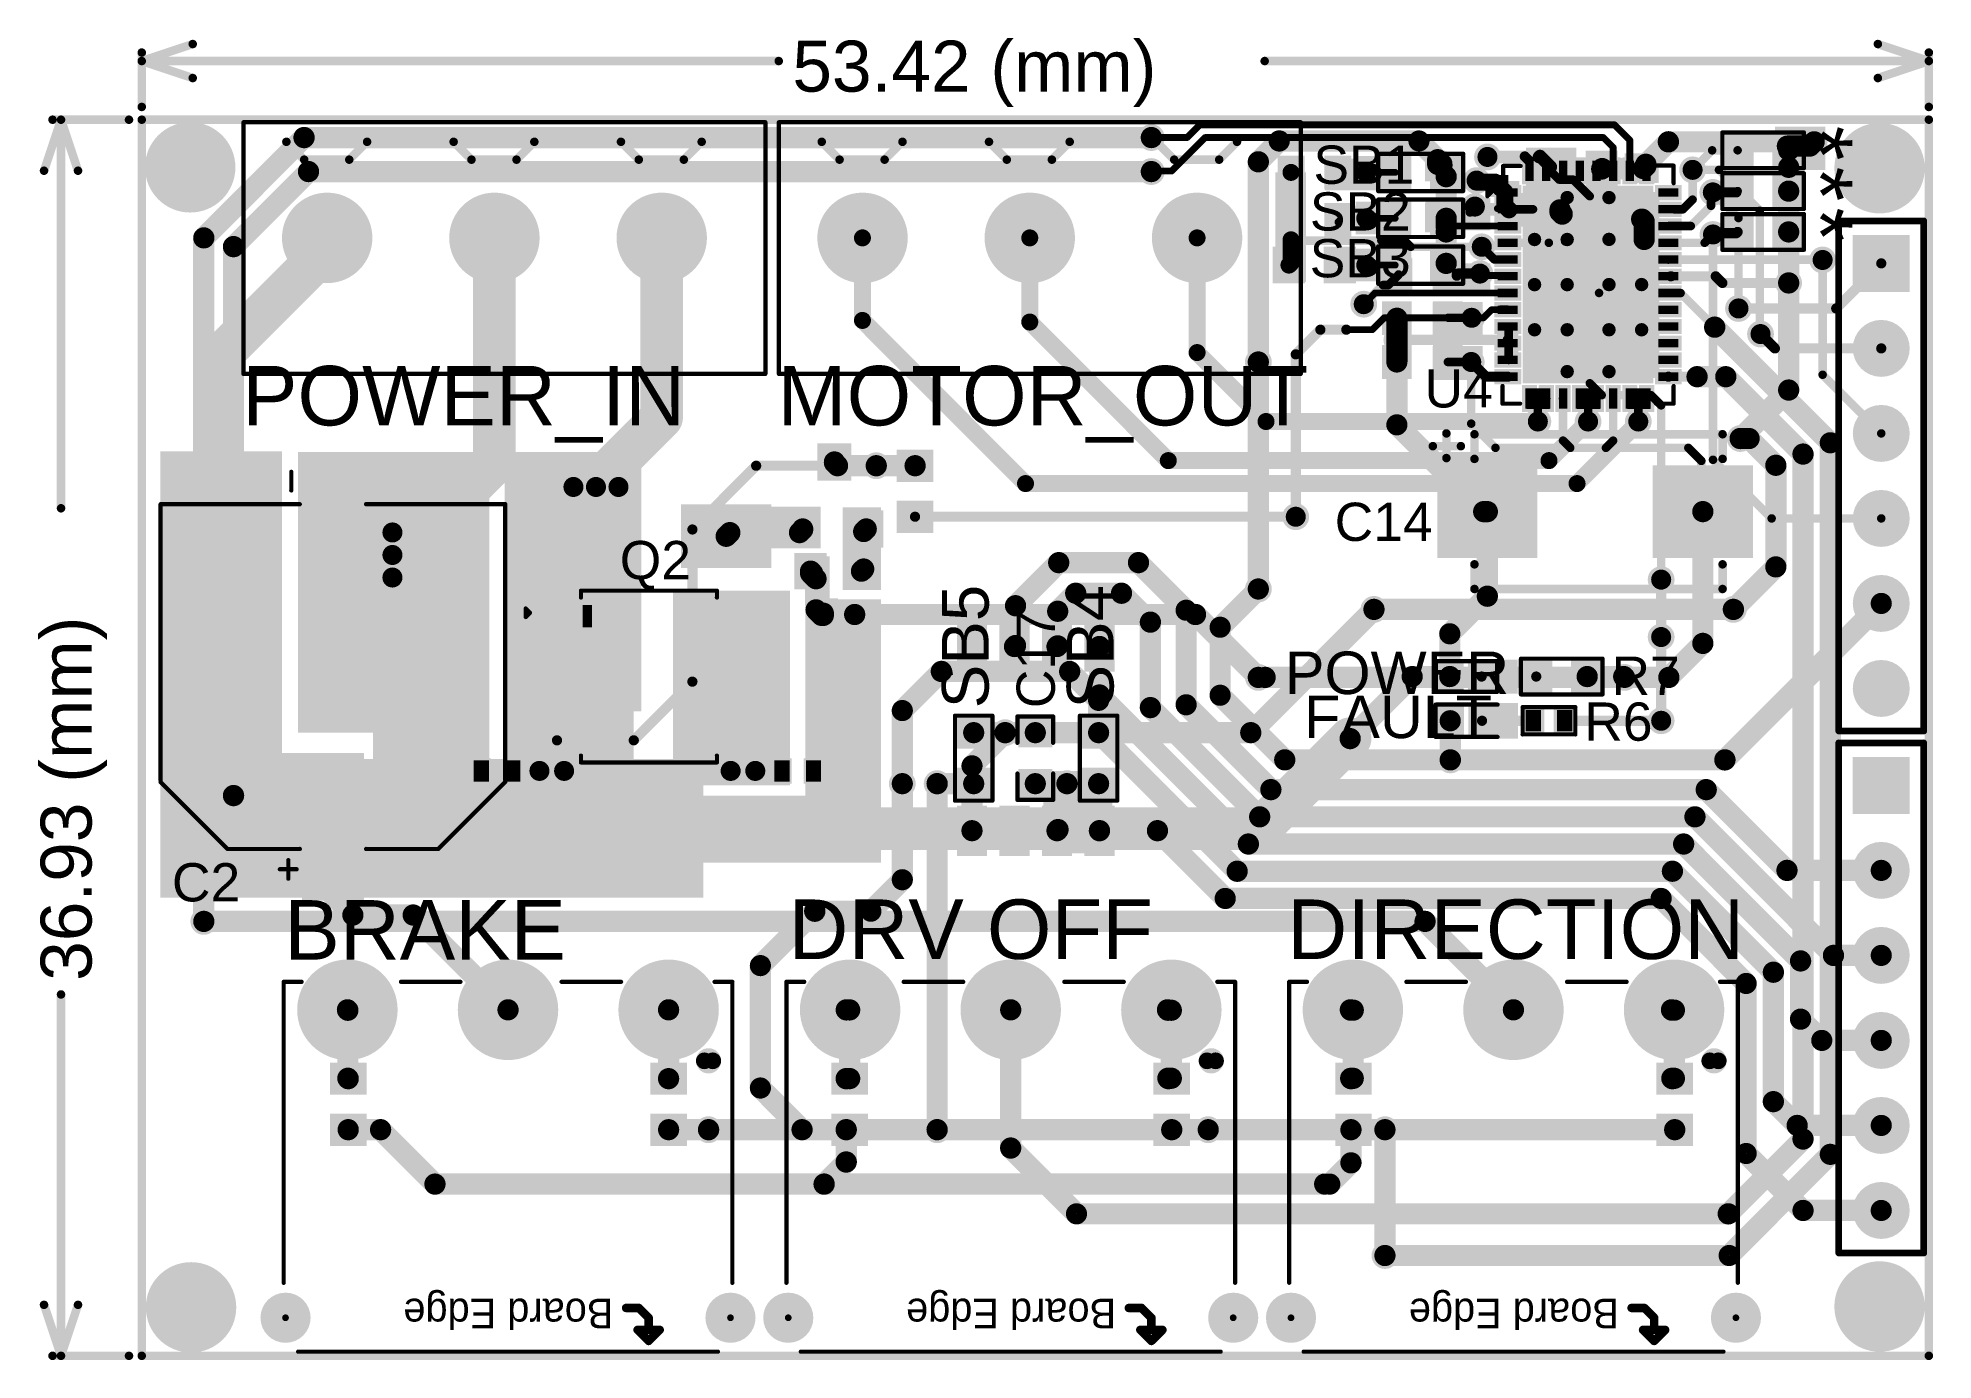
# Model space of a CAD drawing. Header units: millimetres. Extents: x -0.12 to 2.11, y 0 to 1.55.
import ezdxf

# ---------------------------------------------------------------- set-up
doc = ezdxf.new("R2010")
doc.units = ezdxf.units.MM
doc.header["$MEASUREMENT"] = 0
for name, color, linetype in [('BottomLayer', 5, 'Continuous'), ('BottomPaste', 16, 'Continuous'), ('BottomSolder', 6, 'Continuous'), ('Mechanical1', 6, 'Continuous'), ('Mechanical2', 216, 'Continuous'), ('MultiLayer', 9, 'Continuous'), ('PadHoleLayer', 156, 'Continuous'), ('TopLayer', 1, 'Continuous'), ('TopOverlay', 2, 'Continuous'), ('TopPaste', 8, 'Continuous'), ('TopSolder', 216, 'Continuous'), ('ViaHoleLayer', 16, 'Continuous')]:
    doc.layers.add(name, color=color, linetype=linetype)
doc.styles.add('Arial', font='', dxfattribs={"height": 0.2})
doc.styles.get('Arial').set_extended_font_data('Arial')

msp = doc.modelspace()

# ---------------------------------------------------------------- texts
at = {"layer": 'Mechanical1', "style": 'Arial'}
msp.add_text('53.42 (mm)', height=0.06, dxfattribs=at).set_placement((0.7656, 1.488))
msp.add_text('36.93 (mm)', height=0.06, rotation=90, dxfattribs=at).set_placement((-0.059, 0.4421))
at = {"layer": 'TopOverlay', "style": 'Arial', "text_generation_flag": 2}
for p in [(1.9381, 1.407), (1.9381, 1.359), (1.9381, 1.311)]:
    msp.add_text('*', height=0.075, rotation=270, dxfattribs=at).set_placement(p)
at = {"layer": 'TopOverlay', "style": 'Arial'}
for s, p in [('SB1', (1.3788, 1.3796)), ('SB2', (1.3746, 1.3246)), ('SB3', (1.3744, 1.2696)), ('U4', (1.5095, 1.1165)), ('C14', (1.4038, 0.9595)), ('Q2', (0.5625, 0.9145)), ('R7', (1.7295, 0.7785)), ('R6', (1.6975, 0.7245)), ('C2', (0.0355, 0.5355))]:
    msp.add_text(s, height=0.045, dxfattribs=at).set_placement(p)
for s, height, rotation, p in [('POWER_IN', 0.07, 360, (0.118, 1.0954)), ('MOTOR_OUT', 0.07, 360, (0.748, 1.0954)), ('SB5', 0.055, 90, (0.9966, 0.7627)), ('SB4', 0.055, 90, (1.1436, 0.7625)), ('C17', 0.045, 90, (1.0745, 0.7628)), ('POWER', 0.05, 360, (1.3452, 0.7794)), ('FAULT', 0.05, 360, (1.3678, 0.7276)), ('BRAKE', 0.07, 360, (0.1678, 0.467)), ('DRV OFF', 0.07, 360, (0.7609, 0.4678)), ('DIRECTION', 0.07, 360, (1.348, 0.4678))]:
    msp.add_text(s, height=height, rotation=rotation, dxfattribs=at).set_placement(p)

# ---------------------------------------------------------------- blocks, each defined once
blk = doc.blocks.new('SOP_8_B_1')
at = {"layer": 'BottomLayer'}
for points in [[(-0.1339, 0.0888), (-0.0827, 0.0888), (-0.0827, 0.0612), (-0.1339, 0.0612)], [(0.0827, 0.0888), (0.1339, 0.0888), (0.1339, 0.0612), (0.0827, 0.0612)], [(-0.1339, 0.0388), (-0.0827, 0.0388), (-0.0827, 0.0112), (-0.1339, 0.0112)], [(0.0827, 0.0388), (0.1339, 0.0388), (0.1339, 0.0112), (0.0827, 0.0112)], [(-0.1339, -0.0112), (-0.0827, -0.0112), (-0.0827, -0.0388), (-0.1339, -0.0388)], [(0.0827, -0.0112), (0.1339, -0.0112), (0.1339, -0.0388), (0.0827, -0.0388)], [(-0.1339, -0.0612), (-0.0827, -0.0612), (-0.0827, -0.0888), (-0.1339, -0.0888)], [(0.0827, -0.0612), (0.1339, -0.0612), (0.1339, -0.0888), (0.0827, -0.0888)]]:
    blk.add_hatch(color=5, dxfattribs=at).paths.add_polyline_path(points)
at = {"layer": 'BottomPaste'}
for points in [[(-0.1339, 0.0888), (-0.0827, 0.0888), (-0.0827, 0.0612), (-0.1339, 0.0612)], [(0.0827, 0.0888), (0.1339, 0.0888), (0.1339, 0.0612), (0.0827, 0.0612)], [(-0.1339, 0.0388), (-0.0827, 0.0388), (-0.0827, 0.0112), (-0.1339, 0.0112)], [(0.0827, 0.0388), (0.1339, 0.0388), (0.1339, 0.0112), (0.0827, 0.0112)], [(-0.1339, -0.0112), (-0.0827, -0.0112), (-0.0827, -0.0388), (-0.1339, -0.0388)], [(0.0827, -0.0112), (0.1339, -0.0112), (0.1339, -0.0388), (0.0827, -0.0388)], [(-0.1339, -0.0612), (-0.0827, -0.0612), (-0.0827, -0.0888), (-0.1339, -0.0888)], [(0.0827, -0.0612), (0.1339, -0.0612), (0.1339, -0.0888), (0.0827, -0.0888)]]:
    blk.add_hatch(color=16, dxfattribs=at).paths.add_polyline_path(points)
at = {"layer": 'BottomSolder'}
for points in [[(-0.1379, 0.0928), (-0.0787, 0.0928), (-0.0787, 0.0572), (-0.1379, 0.0572)], [(0.0787, 0.0928), (0.1379, 0.0928), (0.1379, 0.0572), (0.0787, 0.0572)], [(-0.1379, 0.0428), (-0.0787, 0.0428), (-0.0787, 0.0072), (-0.1379, 0.0072)], [(0.0787, 0.0428), (0.1379, 0.0428), (0.1379, 0.0072), (0.0787, 0.0072)], [(-0.1379, -0.0072), (-0.0787, -0.0072), (-0.0787, -0.0428), (-0.1379, -0.0428)], [(0.0787, -0.0072), (0.1379, -0.0072), (0.1379, -0.0428), (0.0787, -0.0428)], [(-0.1379, -0.0572), (-0.0787, -0.0572), (-0.0787, -0.0928), (-0.1379, -0.0928)], [(0.0787, -0.0572), (0.1379, -0.0572), (0.1379, -0.0928), (0.0787, -0.0928)]]:
    blk.add_hatch(color=6, dxfattribs=at).paths.add_polyline_path(points)
blk = doc.blocks.new('R__0402_2')
at = {"layer": 'TopLayer'}
for points in [[(-0.0275, -0.0125), (-0.0275, 0.0125), (-0.0095, 0.0125), (-0.0095, -0.0125)], [(0.0095, -0.0125), (0.0095, 0.0125), (0.0275, 0.0125), (0.0275, -0.0125)]]:
    blk.add_hatch(color=1, dxfattribs=at).paths.add_polyline_path(points)
at = {"layer": 'TopPaste'}
for points in [[(-0.0275, -0.0125), (-0.0275, 0.0125), (-0.0095, 0.0125), (-0.0095, -0.0125)], [(0.0095, -0.0125), (0.0095, 0.0125), (0.0275, 0.0125), (0.0275, -0.0125)]]:
    blk.add_hatch(color=8, dxfattribs=at).paths.add_polyline_path(points)
at = {"layer": 'TopSolder'}
for points in [[(-0.0315, -0.0165), (-0.0315, 0.0165), (-0.0055, 0.0165), (-0.0055, -0.0165)], [(0.0055, -0.0165), (0.0055, 0.0165), (0.0315, 0.0165), (0.0315, -0.0165)]]:
    blk.add_hatch(color=216, dxfattribs=at).paths.add_polyline_path(points)
at = {"layer": 'TopOverlay'}
for points, const_width in [([(-0.031, 0.016), (0.031, 0.016)], 0.005), ([(-0.031, -0.016), (-0.031, 0.016)], 0.005), ([(0.031, -0.016), (0.031, 0.016)], 0.005), ([(-0.031, -0.016), (0.031, -0.016)], 0.005), ([(-0.032, -0.017), (0.032, -0.017)], 0.000127)]:
    blk.add_lwpolyline(points, dxfattribs=dict(at, const_width=const_width))
for points, const_width in [([(-0.0323, 0.016, 1), (-0.0297, 0.016, 1)], 0.0025), ([(-0.0323, 0.016, 1), (-0.0297, 0.016, 1)], 0.0025), ([(0.0297, 0.016, 1), (0.0323, 0.016, 1)], 0.0025), ([(0.0297, 0.016, 1), (0.0323, 0.016, 1)], 0.0025), ([(-0.0323, -0.016, 1), (-0.0297, -0.016, 1)], 0.0025), ([(-0.0323, -0.016, 1), (-0.0297, -0.016, 1)], 0.0025), ([(-0.032, -0.017, 1), (-0.032, -0.017, 1)], 0.0000635), ([(0.0297, -0.016, 1), (0.0323, -0.016, 1)], 0.0025), ([(0.0297, -0.016, 1), (0.0323, -0.016, 1)], 0.0025), ([(0.032, -0.017, 1), (0.032, -0.017, 1)], 0.0000635)]:
    blk.add_lwpolyline(points, format="xyb", close=True, dxfattribs=dict(at, const_width=const_width))
blk = doc.blocks.new('WJ301V_5_0_3P_3')
at = {"layer": 'BottomLayer'}
h = blk.add_hatch(color=5, dxfattribs=at)
edge = h.paths.add_edge_path()
edge.add_arc((0, 0), 0.0492, 0, 360)
h = blk.add_hatch(color=5, dxfattribs=at)
edge = h.paths.add_edge_path()
edge.add_arc((0.1969, 0), 0.0492, 0, 360)
h = blk.add_hatch(color=5, dxfattribs=at)
edge = h.paths.add_edge_path()
edge.add_arc((0.3937, 0), 0.0492, 0, 360)
at = {"layer": 'BottomSolder'}
h = blk.add_hatch(color=6, dxfattribs=at)
edge = h.paths.add_edge_path()
edge.add_arc((0, 0), 0.0532, 0, 360)
h = blk.add_hatch(color=6, dxfattribs=at)
edge = h.paths.add_edge_path()
edge.add_arc((0.1969, 0), 0.0532, 0, 360)
h = blk.add_hatch(color=6, dxfattribs=at)
edge = h.paths.add_edge_path()
edge.add_arc((0.3937, 0), 0.0532, 0, 360)
at = {"layer": 'MultiLayer'}
h = blk.add_hatch(color=9, dxfattribs=at)
edge = h.paths.add_edge_path()
edge.add_arc((0, 0), 0.0492, 0, 360)
h = blk.add_hatch(color=9, dxfattribs=at)
edge = h.paths.add_edge_path()
edge.add_arc((0.1969, 0), 0.0492, 0, 360)
h = blk.add_hatch(color=9, dxfattribs=at)
edge = h.paths.add_edge_path()
edge.add_arc((0.3937, 0), 0.0492, 0, 360)
at = {"layer": 'PadHoleLayer'}
h = blk.add_hatch(color=156, dxfattribs=at)
edge = h.paths.add_edge_path()
edge.add_arc((0, 0), 0.0256, 0, 360)
h = blk.add_hatch(color=156, dxfattribs=at)
edge = h.paths.add_edge_path()
edge.add_arc((0.1969, 0), 0.0256, 0, 360)
h = blk.add_hatch(color=156, dxfattribs=at)
edge = h.paths.add_edge_path()
edge.add_arc((0.3937, 0), 0.0256, 0, 360)
at = {"layer": 'TopLayer'}
h = blk.add_hatch(color=1, dxfattribs=at)
edge = h.paths.add_edge_path()
edge.add_arc((0, 0), 0.0492, 0, 360)
h = blk.add_hatch(color=1, dxfattribs=at)
edge = h.paths.add_edge_path()
edge.add_arc((0.1969, 0), 0.0492, 0, 360)
h = blk.add_hatch(color=1, dxfattribs=at)
edge = h.paths.add_edge_path()
edge.add_arc((0.3937, 0), 0.0492, 0, 360)
at = {"layer": 'TopSolder'}
h = blk.add_hatch(color=216, dxfattribs=at)
edge = h.paths.add_edge_path()
edge.add_arc((0, 0), 0.0532, 0, 360)
h = blk.add_hatch(color=216, dxfattribs=at)
edge = h.paths.add_edge_path()
edge.add_arc((0.1969, 0), 0.0532, 0, 360)
h = blk.add_hatch(color=216, dxfattribs=at)
edge = h.paths.add_edge_path()
edge.add_arc((0.3937, 0), 0.0532, 0, 360)
at = {"layer": 'TopOverlay'}
for points, const_width in [([(0.4921, 0.16), (-0.122, 0.16)], 0.005), ([(-0.122, 0.16), (-0.122, -0.136)], 0.005), ([(0.4921, 0.16), (0.4921, -0.136)], 0.005), ([(-0.026, -0.092), (-0.047, -0.113)], 0.01), ([(0.027, -0.092), (-0.026, -0.092)], 0.01), ([(0.048, -0.113), (0.027, -0.092)], 0.01), ([(0.1709, -0.092), (0.1499, -0.113)], 0.01), ([(0.2239, -0.092), (0.1709, -0.092)], 0.01), ([(0.2449, -0.113), (0.2239, -0.092)], 0.01), ([(0.3677, -0.092), (0.3467, -0.113)], 0.01), ([(0.4207, -0.092), (0.3677, -0.092)], 0.01), ([(0.4417, -0.113), (0.4207, -0.092)], 0.01), ([(0.4921, -0.136), (-0.122, -0.136)], 0.005)]:
    blk.add_lwpolyline(points, dxfattribs=dict(at, const_width=const_width))
for points, const_width in [([(-0.1232, 0.16, 1), (-0.1207, 0.16, 1)], 0.0025), ([(-0.1232, 0.16, 1), (-0.1207, 0.16, 1)], 0.0025), ([(0.4909, 0.16, 1), (0.4934, 0.16, 1)], 0.0025), ([(0.4909, 0.16, 1), (0.4934, 0.16, 1)], 0.0025), ([(-0.0285, -0.092, 1), (-0.0235, -0.092, 1)], 0.005), ([(-0.0285, -0.092, 1), (-0.0235, -0.092, 1)], 0.005), ([(0.0245, -0.092, 1), (0.0295, -0.092, 1)], 0.005), ([(0.0245, -0.092, 1), (0.0295, -0.092, 1)], 0.005), ([(0.1684, -0.092, 1), (0.1734, -0.092, 1)], 0.005), ([(0.1684, -0.092, 1), (0.1734, -0.092, 1)], 0.005), ([(0.2214, -0.092, 1), (0.2264, -0.092, 1)], 0.005), ([(0.2214, -0.092, 1), (0.2264, -0.092, 1)], 0.005), ([(0.3652, -0.092, 1), (0.3702, -0.092, 1)], 0.005), ([(0.3652, -0.092, 1), (0.3702, -0.092, 1)], 0.005), ([(0.4182, -0.092, 1), (0.4232, -0.092, 1)], 0.005), ([(0.4182, -0.092, 1), (0.4232, -0.092, 1)], 0.005), ([(-0.0495, -0.113, 1), (-0.0445, -0.113, 1)], 0.005), ([(0.0455, -0.113, 1), (0.0505, -0.113, 1)], 0.005), ([(0.1474, -0.113, 1), (0.1524, -0.113, 1)], 0.005), ([(0.2424, -0.113, 1), (0.2474, -0.113, 1)], 0.005), ([(0.3442, -0.113, 1), (0.3492, -0.113, 1)], 0.005), ([(0.4392, -0.113, 1), (0.4442, -0.113, 1)], 0.005), ([(-0.1232, -0.136, 1), (-0.1207, -0.136, 1)], 0.0025), ([(-0.1232, -0.136, 1), (-0.1207, -0.136, 1)], 0.0025), ([(0.4909, -0.136, 1), (0.4934, -0.136, 1)], 0.0025), ([(0.4909, -0.136, 1), (0.4934, -0.136, 1)], 0.0025)]:
    blk.add_lwpolyline(points, format="xyb", close=True, dxfattribs=dict(at, const_width=const_width))
blk = doc.blocks.new('WJ301V_5_0_3P_4')
at = {"layer": 'BottomLayer'}
h = blk.add_hatch(color=5, dxfattribs=at)
edge = h.paths.add_edge_path()
edge.add_arc((0, 0), 0.0492, 0, 360)
h = blk.add_hatch(color=5, dxfattribs=at)
edge = h.paths.add_edge_path()
edge.add_arc((0.1969, 0), 0.0492, 0, 360)
h = blk.add_hatch(color=5, dxfattribs=at)
edge = h.paths.add_edge_path()
edge.add_arc((0.3937, 0), 0.0492, 0, 360)
at = {"layer": 'BottomSolder'}
h = blk.add_hatch(color=6, dxfattribs=at)
edge = h.paths.add_edge_path()
edge.add_arc((0, 0), 0.0532, 0, 360)
h = blk.add_hatch(color=6, dxfattribs=at)
edge = h.paths.add_edge_path()
edge.add_arc((0.1969, 0), 0.0532, 0, 360)
h = blk.add_hatch(color=6, dxfattribs=at)
edge = h.paths.add_edge_path()
edge.add_arc((0.3937, 0), 0.0532, 0, 360)
at = {"layer": 'MultiLayer'}
h = blk.add_hatch(color=9, dxfattribs=at)
edge = h.paths.add_edge_path()
edge.add_arc((0, 0), 0.0492, 0, 360)
h = blk.add_hatch(color=9, dxfattribs=at)
edge = h.paths.add_edge_path()
edge.add_arc((0.1969, 0), 0.0492, 0, 360)
h = blk.add_hatch(color=9, dxfattribs=at)
edge = h.paths.add_edge_path()
edge.add_arc((0.3937, 0), 0.0492, 0, 360)
at = {"layer": 'PadHoleLayer'}
h = blk.add_hatch(color=156, dxfattribs=at)
edge = h.paths.add_edge_path()
edge.add_arc((0, 0), 0.0256, 0, 360)
h = blk.add_hatch(color=156, dxfattribs=at)
edge = h.paths.add_edge_path()
edge.add_arc((0.1969, 0), 0.0256, 0, 360)
h = blk.add_hatch(color=156, dxfattribs=at)
edge = h.paths.add_edge_path()
edge.add_arc((0.3937, 0), 0.0256, 0, 360)
at = {"layer": 'TopLayer'}
h = blk.add_hatch(color=1, dxfattribs=at)
edge = h.paths.add_edge_path()
edge.add_arc((0, 0), 0.0492, 0, 360)
h = blk.add_hatch(color=1, dxfattribs=at)
edge = h.paths.add_edge_path()
edge.add_arc((0.1969, 0), 0.0492, 0, 360)
h = blk.add_hatch(color=1, dxfattribs=at)
edge = h.paths.add_edge_path()
edge.add_arc((0.3937, 0), 0.0492, 0, 360)
at = {"layer": 'TopSolder'}
h = blk.add_hatch(color=216, dxfattribs=at)
edge = h.paths.add_edge_path()
edge.add_arc((0, 0), 0.0532, 0, 360)
h = blk.add_hatch(color=216, dxfattribs=at)
edge = h.paths.add_edge_path()
edge.add_arc((0.1969, 0), 0.0532, 0, 360)
h = blk.add_hatch(color=216, dxfattribs=at)
edge = h.paths.add_edge_path()
edge.add_arc((0.3937, 0), 0.0532, 0, 360)
at = {"layer": 'TopOverlay'}
for points, const_width in [([(0.4921, 0.16), (-0.122, 0.16)], 0.005), ([(-0.122, 0.16), (-0.122, -0.136)], 0.005), ([(0.4921, 0.16), (0.4921, -0.136)], 0.005), ([(-0.026, -0.092), (-0.047, -0.113)], 0.01), ([(0.027, -0.092), (-0.026, -0.092)], 0.01), ([(0.048, -0.113), (0.027, -0.092)], 0.01), ([(0.1709, -0.092), (0.1499, -0.113)], 0.01), ([(0.2239, -0.092), (0.1709, -0.092)], 0.01), ([(0.2449, -0.113), (0.2239, -0.092)], 0.01), ([(0.3677, -0.092), (0.3467, -0.113)], 0.01), ([(0.4207, -0.092), (0.3677, -0.092)], 0.01), ([(0.4417, -0.113), (0.4207, -0.092)], 0.01), ([(0.4921, -0.136), (-0.122, -0.136)], 0.005)]:
    blk.add_lwpolyline(points, dxfattribs=dict(at, const_width=const_width))
for points, const_width in [([(-0.1232, 0.16, 1), (-0.1207, 0.16, 1)], 0.0025), ([(-0.1232, 0.16, 1), (-0.1207, 0.16, 1)], 0.0025), ([(0.4909, 0.16, 1), (0.4934, 0.16, 1)], 0.0025), ([(0.4909, 0.16, 1), (0.4934, 0.16, 1)], 0.0025), ([(-0.0285, -0.092, 1), (-0.0235, -0.092, 1)], 0.005), ([(-0.0285, -0.092, 1), (-0.0235, -0.092, 1)], 0.005), ([(0.0245, -0.092, 1), (0.0295, -0.092, 1)], 0.005), ([(0.0245, -0.092, 1), (0.0295, -0.092, 1)], 0.005), ([(0.1684, -0.092, 1), (0.1734, -0.092, 1)], 0.005), ([(0.1684, -0.092, 1), (0.1734, -0.092, 1)], 0.005), ([(0.2214, -0.092, 1), (0.2264, -0.092, 1)], 0.005), ([(0.2214, -0.092, 1), (0.2264, -0.092, 1)], 0.005), ([(0.3652, -0.092, 1), (0.3702, -0.092, 1)], 0.005), ([(0.3652, -0.092, 1), (0.3702, -0.092, 1)], 0.005), ([(0.4182, -0.092, 1), (0.4232, -0.092, 1)], 0.005), ([(0.4182, -0.092, 1), (0.4232, -0.092, 1)], 0.005), ([(-0.0495, -0.113, 1), (-0.0445, -0.113, 1)], 0.005), ([(0.0455, -0.113, 1), (0.0505, -0.113, 1)], 0.005), ([(0.1474, -0.113, 1), (0.1524, -0.113, 1)], 0.005), ([(0.2424, -0.113, 1), (0.2474, -0.113, 1)], 0.005), ([(0.3442, -0.113, 1), (0.3492, -0.113, 1)], 0.005), ([(0.4392, -0.113, 1), (0.4442, -0.113, 1)], 0.005), ([(-0.1232, -0.136, 1), (-0.1207, -0.136, 1)], 0.0025), ([(-0.1232, -0.136, 1), (-0.1207, -0.136, 1)], 0.0025), ([(0.4909, -0.136, 1), (0.4934, -0.136, 1)], 0.0025), ([(0.4909, -0.136, 1), (0.4934, -0.136, 1)], 0.0025)]:
    blk.add_lwpolyline(points, format="xyb", close=True, dxfattribs=dict(at, const_width=const_width))
blk = doc.blocks.new('LED_0402_5')
at = {"layer": 'TopLayer'}
for points in [[(-0.0309, 0.0142), (-0.0065, 0.0142), (-0.0065, -0.0142), (-0.0309, -0.0142)], [(0.0065, 0.0142), (0.0309, 0.0142), (0.0309, -0.0142), (0.0065, -0.0142)]]:
    blk.add_hatch(color=1, dxfattribs=at).paths.add_polyline_path(points)
at = {"layer": 'TopOverlay'}
blk.add_hatch(color=2, dxfattribs=at).paths.add_polyline_path([(0.034, -0.021), (0.061, -0.021), (0.061, 0.021), (0.034, 0.021)])
at = {"layer": 'TopPaste'}
for points in [[(-0.0309, 0.0142), (-0.0065, 0.0142), (-0.0065, -0.0142), (-0.0309, -0.0142)], [(0.0065, 0.0142), (0.0309, 0.0142), (0.0309, -0.0142), (0.0065, -0.0142)]]:
    blk.add_hatch(color=8, dxfattribs=at).paths.add_polyline_path(points)
at = {"layer": 'TopSolder'}
for points in [[(-0.0349, 0.0182), (-0.0025, 0.0182), (-0.0025, -0.0182), (-0.0349, -0.0182)], [(0.0025, 0.0182), (0.0349, 0.0182), (0.0349, -0.0182), (0.0025, -0.0182)]]:
    blk.add_hatch(color=216, dxfattribs=at).paths.add_polyline_path(points)
at = {"layer": 'TopOverlay', "const_width": 0.005}
for points in [[(-0.036, -0.019), (-0.036, 0.019)], [(-0.036, 0.019), (0.037, 0.019)], [(-0.036, -0.019), (0.037, -0.019)]]:
    blk.add_lwpolyline(points, dxfattribs=at)
at = {"layer": 'TopOverlay', "const_width": 0.0025}
for points in [[(-0.0372, 0.019, 1), (-0.0348, 0.019, 1)], [(-0.0372, 0.019, 1), (-0.0348, 0.019, 1)], [(0.0357, 0.019, 1), (0.0382, 0.019, 1)], [(-0.0372, -0.019, 1), (-0.0348, -0.019, 1)], [(-0.0372, -0.019, 1), (-0.0348, -0.019, 1)], [(0.0357, -0.019, 1), (0.0382, -0.019, 1)]]:
    blk.add_lwpolyline(points, format="xyb", close=True, dxfattribs=at)
blk = doc.blocks.new('40_VQFN__7_5__6')
at = {"layer": 'BottomLayer'}
h = blk.add_hatch(color=5, dxfattribs=at)
edge = h.paths.add_edge_path()
edge.add_arc((-0.0246, 0.1024), 0.00394, 0, 360)
h = blk.add_hatch(color=5, dxfattribs=at)
edge = h.paths.add_edge_path()
edge.add_arc((0.0246, 0.1024), 0.00394, 0, 360)
h = blk.add_hatch(color=5, dxfattribs=at)
edge = h.paths.add_edge_path()
edge.add_arc((-0.063, 0.0531), 0.00394, 0, 360)
h = blk.add_hatch(color=5, dxfattribs=at)
edge = h.paths.add_edge_path()
edge.add_arc((-0.0246, 0.0531), 0.00394, 0, 360)
h = blk.add_hatch(color=5, dxfattribs=at)
edge = h.paths.add_edge_path()
edge.add_arc((0.0246, 0.0532), 0.00394, 0, 360)
h = blk.add_hatch(color=5, dxfattribs=at)
edge = h.paths.add_edge_path()
edge.add_arc((0.063, 0.0532), 0.00394, 0, 360)
h = blk.add_hatch(color=5, dxfattribs=at)
edge = h.paths.add_edge_path()
edge.add_arc((-0.063, 0), 0.00394, 0, 360)
h = blk.add_hatch(color=5, dxfattribs=at)
edge = h.paths.add_edge_path()
edge.add_arc((-0.0246, 0), 0.00394, 0, 360)
h = blk.add_hatch(color=5, dxfattribs=at)
edge = h.paths.add_edge_path()
edge.add_arc((0.0246, 0.0001), 0.00394, 0, 360)
h = blk.add_hatch(color=5, dxfattribs=at)
edge = h.paths.add_edge_path()
edge.add_arc((0.063, 0.0001), 0.00394, 0, 360)
h = blk.add_hatch(color=5, dxfattribs=at)
edge = h.paths.add_edge_path()
edge.add_arc((-0.063, -0.0531), 0.00394, 0, 360)
h = blk.add_hatch(color=5, dxfattribs=at)
edge = h.paths.add_edge_path()
edge.add_arc((-0.0246, -0.0531), 0.00394, 0, 360)
h = blk.add_hatch(color=5, dxfattribs=at)
edge = h.paths.add_edge_path()
edge.add_arc((0.0246, -0.0531), 0.00394, 0, 360)
h = blk.add_hatch(color=5, dxfattribs=at)
edge = h.paths.add_edge_path()
edge.add_arc((0.063, -0.0531), 0.00394, 0, 360)
h = blk.add_hatch(color=5, dxfattribs=at)
edge = h.paths.add_edge_path()
edge.add_arc((-0.0246, -0.1023), 0.00394, 0, 360)
h = blk.add_hatch(color=5, dxfattribs=at)
edge = h.paths.add_edge_path()
edge.add_arc((0.0246, -0.1023), 0.00394, 0, 360)
at = {"layer": 'BottomSolder'}
h = blk.add_hatch(color=6, dxfattribs=at)
edge = h.paths.add_edge_path()
edge.add_arc((-0.0246, 0.1024), 0.00794, 0, 360)
h = blk.add_hatch(color=6, dxfattribs=at)
edge = h.paths.add_edge_path()
edge.add_arc((0.0246, 0.1024), 0.00794, 0, 360)
h = blk.add_hatch(color=6, dxfattribs=at)
edge = h.paths.add_edge_path()
edge.add_arc((-0.063, 0.0531), 0.00794, 0, 360)
h = blk.add_hatch(color=6, dxfattribs=at)
edge = h.paths.add_edge_path()
edge.add_arc((-0.0246, 0.0531), 0.00794, 0, 360)
h = blk.add_hatch(color=6, dxfattribs=at)
edge = h.paths.add_edge_path()
edge.add_arc((0.0246, 0.0532), 0.00794, 0, 360)
h = blk.add_hatch(color=6, dxfattribs=at)
edge = h.paths.add_edge_path()
edge.add_arc((0.063, 0.0532), 0.00794, 0, 360)
h = blk.add_hatch(color=6, dxfattribs=at)
edge = h.paths.add_edge_path()
edge.add_arc((-0.063, 0), 0.00794, 0, 360)
h = blk.add_hatch(color=6, dxfattribs=at)
edge = h.paths.add_edge_path()
edge.add_arc((-0.0246, 0), 0.00794, 0, 360)
h = blk.add_hatch(color=6, dxfattribs=at)
edge = h.paths.add_edge_path()
edge.add_arc((0.0246, 0.0001), 0.00794, 0, 360)
h = blk.add_hatch(color=6, dxfattribs=at)
edge = h.paths.add_edge_path()
edge.add_arc((0.063, 0.0001), 0.00794, 0, 360)
h = blk.add_hatch(color=6, dxfattribs=at)
edge = h.paths.add_edge_path()
edge.add_arc((-0.063, -0.0531), 0.00794, 0, 360)
h = blk.add_hatch(color=6, dxfattribs=at)
edge = h.paths.add_edge_path()
edge.add_arc((-0.0246, -0.0531), 0.00794, 0, 360)
h = blk.add_hatch(color=6, dxfattribs=at)
edge = h.paths.add_edge_path()
edge.add_arc((0.0246, -0.0531), 0.00794, 0, 360)
h = blk.add_hatch(color=6, dxfattribs=at)
edge = h.paths.add_edge_path()
edge.add_arc((0.063, -0.0531), 0.00794, 0, 360)
h = blk.add_hatch(color=6, dxfattribs=at)
edge = h.paths.add_edge_path()
edge.add_arc((-0.0246, -0.1023), 0.00794, 0, 360)
h = blk.add_hatch(color=6, dxfattribs=at)
edge = h.paths.add_edge_path()
edge.add_arc((0.0246, -0.1023), 0.00794, 0, 360)
at = {"layer": 'TopLayer'}
for points in [[(-0.0738, 0.122), (-0.0738, 0.1457), (-0.064, 0.1457), (-0.064, 0.122)], [(-0.0541, 0.122), (-0.0541, 0.1457), (-0.0443, 0.1457), (-0.0443, 0.122)], [(-0.0344, 0.122), (-0.0344, 0.1457), (-0.0246, 0.1457), (-0.0246, 0.122)], [(-0.0148, 0.122), (-0.0148, 0.1457), (-0.0049, 0.1457), (-0.0049, 0.122)], [(0.0049, 0.122), (0.0049, 0.1457), (0.0148, 0.1457), (0.0148, 0.122)], [(0.0246, 0.122), (0.0246, 0.1457), (0.0344, 0.1457), (0.0344, 0.122)], [(0.0443, 0.122), (0.0443, 0.1457), (0.0541, 0.1457), (0.0541, 0.122)], [(0.064, 0.122), (0.064, 0.1457), (0.0738, 0.1457), (0.0738, 0.122)], [(-0.1063, 0.1132), (-0.0827, 0.1132), (-0.0827, 0.1033), (-0.1063, 0.1033)], [(-0.0728, 0.1123), (0.0728, 0.1123), (0.0728, -0.1122), (-0.0728, -0.1122)], [(0.0827, 0.1132), (0.1063, 0.1132), (0.1063, 0.1033), (0.0827, 0.1033)], [(-0.1063, 0.0935), (-0.0827, 0.0935), (-0.0827, 0.0837), (-0.1063, 0.0837)], [(0.0827, 0.0935), (0.1063, 0.0935), (0.1063, 0.0837), (0.0827, 0.0837)], [(-0.1063, 0.0738), (-0.0827, 0.0738), (-0.0827, 0.064), (-0.1063, 0.064)], [(0.0827, 0.0738), (0.1063, 0.0738), (0.1063, 0.064), (0.0827, 0.064)], [(-0.1063, 0.0541), (-0.0827, 0.0541), (-0.0827, 0.0443), (-0.1063, 0.0443)], [(0.0827, 0.0541), (0.1063, 0.0541), (0.1063, 0.0443), (0.0827, 0.0443)], [(-0.1063, 0.0344), (-0.0827, 0.0344), (-0.0827, 0.0246), (-0.1063, 0.0246)], [(0.0827, 0.0344), (0.1063, 0.0344), (0.1063, 0.0246), (0.0827, 0.0246)], [(-0.1063, 0.0148), (-0.0827, 0.0148), (-0.0827, 0.0049), (-0.1063, 0.0049)], [(0.0827, 0.0148), (0.1063, 0.0148), (0.1063, 0.0049), (0.0827, 0.0049)], [(-0.1063, -0.0049), (-0.0827, -0.0049), (-0.0827, -0.0148), (-0.1063, -0.0148)], [(0.0827, -0.0049), (0.1063, -0.0049), (0.1063, -0.0148), (0.0827, -0.0148)], [(-0.1063, -0.0246), (-0.0827, -0.0246), (-0.0827, -0.0344), (-0.1063, -0.0344)], [(-0.1063, -0.0443), (-0.0827, -0.0443), (-0.0827, -0.0541), (-0.1063, -0.0541)], [(0.0827, -0.0246), (0.1063, -0.0246), (0.1063, -0.0344), (0.0827, -0.0344)], [(0.0827, -0.0443), (0.1063, -0.0443), (0.1063, -0.0541), (0.0827, -0.0541)], [(-0.1063, -0.064), (-0.0827, -0.064), (-0.0827, -0.0738), (-0.1063, -0.0738)], [(0.0827, -0.064), (0.1063, -0.064), (0.1063, -0.0738), (0.0827, -0.0738)], [(-0.1063, -0.0837), (-0.0827, -0.0837), (-0.0827, -0.0935), (-0.1063, -0.0935)], [(0.0827, -0.0837), (0.1063, -0.0837), (0.1063, -0.0935), (0.0827, -0.0935)], [(-0.1063, -0.1033), (-0.0827, -0.1033), (-0.0827, -0.1132), (-0.1063, -0.1132)], [(0.0827, -0.1033), (0.1063, -0.1033), (0.1063, -0.1132), (0.0827, -0.1132)], [(-0.0738, -0.1457), (-0.0738, -0.122), (-0.064, -0.122), (-0.064, -0.1457)], [(-0.0541, -0.1457), (-0.0541, -0.122), (-0.0443, -0.122), (-0.0443, -0.1457)], [(-0.0344, -0.1457), (-0.0344, -0.122), (-0.0246, -0.122), (-0.0246, -0.1457)], [(-0.0148, -0.1457), (-0.0148, -0.122), (-0.0049, -0.122), (-0.0049, -0.1457)], [(0.0049, -0.1457), (0.0049, -0.122), (0.0148, -0.122), (0.0148, -0.1457)], [(0.0246, -0.1457), (0.0246, -0.122), (0.0344, -0.122), (0.0344, -0.1457)], [(0.0443, -0.1457), (0.0443, -0.122), (0.0541, -0.122), (0.0541, -0.1457)], [(0.064, -0.1457), (0.064, -0.122), (0.0738, -0.122), (0.0738, -0.1457)]]:
    blk.add_hatch(color=1, dxfattribs=at).paths.add_polyline_path(points)
h = blk.add_hatch(color=1, dxfattribs=at)
edge = h.paths.add_edge_path()
edge.add_arc((-0.0246, 0.1024), 0.00394, 0, 360)
h = blk.add_hatch(color=1, dxfattribs=at)
edge = h.paths.add_edge_path()
edge.add_arc((0.0246, 0.1024), 0.00394, 0, 360)
h = blk.add_hatch(color=1, dxfattribs=at)
edge = h.paths.add_edge_path()
edge.add_arc((-0.063, 0.0531), 0.00394, 0, 360)
h = blk.add_hatch(color=1, dxfattribs=at)
edge = h.paths.add_edge_path()
edge.add_arc((-0.0246, 0.0531), 0.00394, 0, 360)
h = blk.add_hatch(color=1, dxfattribs=at)
edge = h.paths.add_edge_path()
edge.add_arc((0.0246, 0.0532), 0.00394, 0, 360)
h = blk.add_hatch(color=1, dxfattribs=at)
edge = h.paths.add_edge_path()
edge.add_arc((0.063, 0.0532), 0.00394, 0, 360)
h = blk.add_hatch(color=1, dxfattribs=at)
edge = h.paths.add_edge_path()
edge.add_arc((-0.063, 0), 0.00394, 0, 360)
h = blk.add_hatch(color=1, dxfattribs=at)
edge = h.paths.add_edge_path()
edge.add_arc((-0.0246, 0), 0.00394, 0, 360)
h = blk.add_hatch(color=1, dxfattribs=at)
edge = h.paths.add_edge_path()
edge.add_arc((0.0246, 0.0001), 0.00394, 0, 360)
h = blk.add_hatch(color=1, dxfattribs=at)
edge = h.paths.add_edge_path()
edge.add_arc((0.063, 0.0001), 0.00394, 0, 360)
h = blk.add_hatch(color=1, dxfattribs=at)
edge = h.paths.add_edge_path()
edge.add_arc((-0.063, -0.0531), 0.00394, 0, 360)
h = blk.add_hatch(color=1, dxfattribs=at)
edge = h.paths.add_edge_path()
edge.add_arc((-0.0246, -0.0531), 0.00394, 0, 360)
h = blk.add_hatch(color=1, dxfattribs=at)
edge = h.paths.add_edge_path()
edge.add_arc((0.0246, -0.0531), 0.00394, 0, 360)
h = blk.add_hatch(color=1, dxfattribs=at)
edge = h.paths.add_edge_path()
edge.add_arc((0.063, -0.0531), 0.00394, 0, 360)
h = blk.add_hatch(color=1, dxfattribs=at)
edge = h.paths.add_edge_path()
edge.add_arc((-0.0246, -0.1023), 0.00394, 0, 360)
h = blk.add_hatch(color=1, dxfattribs=at)
edge = h.paths.add_edge_path()
edge.add_arc((0.0246, -0.1023), 0.00394, 0, 360)
at = {"layer": 'TopPaste'}
for points in [[(-0.0738, 0.122), (-0.0738, 0.1457), (-0.064, 0.1457), (-0.064, 0.122)], [(-0.0541, 0.122), (-0.0541, 0.1457), (-0.0443, 0.1457), (-0.0443, 0.122)], [(-0.0344, 0.122), (-0.0344, 0.1457), (-0.0246, 0.1457), (-0.0246, 0.122)], [(-0.0148, 0.122), (-0.0148, 0.1457), (-0.0049, 0.1457), (-0.0049, 0.122)], [(0.0049, 0.122), (0.0049, 0.1457), (0.0148, 0.1457), (0.0148, 0.122)], [(0.0246, 0.122), (0.0246, 0.1457), (0.0344, 0.1457), (0.0344, 0.122)], [(0.0443, 0.122), (0.0443, 0.1457), (0.0541, 0.1457), (0.0541, 0.122)], [(0.064, 0.122), (0.064, 0.1457), (0.0738, 0.1457), (0.0738, 0.122)], [(-0.1063, 0.1132), (-0.0827, 0.1132), (-0.0827, 0.1033), (-0.1063, 0.1033)], [(-0.0728, 0.1123), (0.0728, 0.1123), (0.0728, -0.1122), (-0.0728, -0.1122)], [(0.0827, 0.1132), (0.1063, 0.1132), (0.1063, 0.1033), (0.0827, 0.1033)], [(-0.1063, 0.0935), (-0.0827, 0.0935), (-0.0827, 0.0837), (-0.1063, 0.0837)], [(0.0827, 0.0935), (0.1063, 0.0935), (0.1063, 0.0837), (0.0827, 0.0837)], [(-0.1063, 0.0738), (-0.0827, 0.0738), (-0.0827, 0.064), (-0.1063, 0.064)], [(0.0827, 0.0738), (0.1063, 0.0738), (0.1063, 0.064), (0.0827, 0.064)], [(-0.1063, 0.0541), (-0.0827, 0.0541), (-0.0827, 0.0443), (-0.1063, 0.0443)], [(0.0827, 0.0541), (0.1063, 0.0541), (0.1063, 0.0443), (0.0827, 0.0443)], [(-0.1063, 0.0344), (-0.0827, 0.0344), (-0.0827, 0.0246), (-0.1063, 0.0246)], [(0.0827, 0.0344), (0.1063, 0.0344), (0.1063, 0.0246), (0.0827, 0.0246)], [(-0.1063, 0.0148), (-0.0827, 0.0148), (-0.0827, 0.0049), (-0.1063, 0.0049)], [(0.0827, 0.0148), (0.1063, 0.0148), (0.1063, 0.0049), (0.0827, 0.0049)], [(-0.1063, -0.0049), (-0.0827, -0.0049), (-0.0827, -0.0148), (-0.1063, -0.0148)], [(0.0827, -0.0049), (0.1063, -0.0049), (0.1063, -0.0148), (0.0827, -0.0148)], [(-0.1063, -0.0246), (-0.0827, -0.0246), (-0.0827, -0.0344), (-0.1063, -0.0344)], [(-0.1063, -0.0443), (-0.0827, -0.0443), (-0.0827, -0.0541), (-0.1063, -0.0541)], [(0.0827, -0.0246), (0.1063, -0.0246), (0.1063, -0.0344), (0.0827, -0.0344)], [(0.0827, -0.0443), (0.1063, -0.0443), (0.1063, -0.0541), (0.0827, -0.0541)], [(-0.1063, -0.064), (-0.0827, -0.064), (-0.0827, -0.0738), (-0.1063, -0.0738)], [(0.0827, -0.064), (0.1063, -0.064), (0.1063, -0.0738), (0.0827, -0.0738)], [(-0.1063, -0.0837), (-0.0827, -0.0837), (-0.0827, -0.0935), (-0.1063, -0.0935)], [(0.0827, -0.0837), (0.1063, -0.0837), (0.1063, -0.0935), (0.0827, -0.0935)], [(-0.1063, -0.1033), (-0.0827, -0.1033), (-0.0827, -0.1132), (-0.1063, -0.1132)], [(0.0827, -0.1033), (0.1063, -0.1033), (0.1063, -0.1132), (0.0827, -0.1132)], [(-0.0738, -0.1457), (-0.0738, -0.122), (-0.064, -0.122), (-0.064, -0.1457)], [(-0.0541, -0.1457), (-0.0541, -0.122), (-0.0443, -0.122), (-0.0443, -0.1457)], [(-0.0344, -0.1457), (-0.0344, -0.122), (-0.0246, -0.122), (-0.0246, -0.1457)], [(-0.0148, -0.1457), (-0.0148, -0.122), (-0.0049, -0.122), (-0.0049, -0.1457)], [(0.0049, -0.1457), (0.0049, -0.122), (0.0148, -0.122), (0.0148, -0.1457)], [(0.0246, -0.1457), (0.0246, -0.122), (0.0344, -0.122), (0.0344, -0.1457)], [(0.0443, -0.1457), (0.0443, -0.122), (0.0541, -0.122), (0.0541, -0.1457)], [(0.064, -0.1457), (0.064, -0.122), (0.0738, -0.122), (0.0738, -0.1457)]]:
    blk.add_hatch(color=8, dxfattribs=at).paths.add_polyline_path(points)
at = {"layer": 'TopSolder'}
for points in [[(-0.0778, 0.118), (-0.0778, 0.1497), (-0.06, 0.1497), (-0.06, 0.118)], [(-0.0581, 0.118), (-0.0581, 0.1497), (-0.0403, 0.1497), (-0.0403, 0.118)], [(-0.0384, 0.118), (-0.0384, 0.1497), (-0.0206, 0.1497), (-0.0206, 0.118)], [(-0.0188, 0.118), (-0.0188, 0.1497), (-0.0009, 0.1497), (-0.0009, 0.118)], [(0.0009, 0.118), (0.0009, 0.1497), (0.0188, 0.1497), (0.0188, 0.118)], [(0.0206, 0.118), (0.0206, 0.1497), (0.0384, 0.1497), (0.0384, 0.118)], [(0.0403, 0.118), (0.0403, 0.1497), (0.0581, 0.1497), (0.0581, 0.118)], [(0.06, 0.118), (0.06, 0.1497), (0.0778, 0.1497), (0.0778, 0.118)], [(-0.1103, 0.1172), (-0.0787, 0.1172), (-0.0787, 0.0993), (-0.1103, 0.0993)], [(-0.0768, 0.1163), (0.0768, 0.1163), (0.0768, -0.1162), (-0.0768, -0.1162)], [(0.0787, 0.1172), (0.1103, 0.1172), (0.1103, 0.0993), (0.0787, 0.0993)], [(-0.1103, 0.0975), (-0.0787, 0.0975), (-0.0787, 0.0797), (-0.1103, 0.0797)], [(0.0787, 0.0975), (0.1103, 0.0975), (0.1103, 0.0797), (0.0787, 0.0797)], [(-0.1103, 0.0778), (-0.0787, 0.0778), (-0.0787, 0.06), (-0.1103, 0.06)], [(0.0787, 0.0778), (0.1103, 0.0778), (0.1103, 0.06), (0.0787, 0.06)], [(-0.1103, 0.0581), (-0.0787, 0.0581), (-0.0787, 0.0403), (-0.1103, 0.0403)], [(0.0787, 0.0581), (0.1103, 0.0581), (0.1103, 0.0403), (0.0787, 0.0403)], [(-0.1103, 0.0384), (-0.0787, 0.0384), (-0.0787, 0.0206), (-0.1103, 0.0206)], [(0.0787, 0.0384), (0.1103, 0.0384), (0.1103, 0.0206), (0.0787, 0.0206)], [(-0.1103, 0.0188), (-0.0787, 0.0188), (-0.0787, 0.0009), (-0.1103, 0.0009)], [(0.0787, 0.0188), (0.1103, 0.0188), (0.1103, 0.0009), (0.0787, 0.0009)], [(-0.1103, -0.0009), (-0.0787, -0.0009), (-0.0787, -0.0188), (-0.1103, -0.0188)], [(-0.1103, -0.0206), (-0.0787, -0.0206), (-0.0787, -0.0384), (-0.1103, -0.0384)], [(0.0787, -0.0009), (0.1103, -0.0009), (0.1103, -0.0188), (0.0787, -0.0188)], [(0.0787, -0.0206), (0.1103, -0.0206), (0.1103, -0.0384), (0.0787, -0.0384)], [(-0.1103, -0.0403), (-0.0787, -0.0403), (-0.0787, -0.0581), (-0.1103, -0.0581)], [(0.0787, -0.0403), (0.1103, -0.0403), (0.1103, -0.0581), (0.0787, -0.0581)], [(-0.1103, -0.06), (-0.0787, -0.06), (-0.0787, -0.0778), (-0.1103, -0.0778)], [(0.0787, -0.06), (0.1103, -0.06), (0.1103, -0.0778), (0.0787, -0.0778)], [(-0.1103, -0.0797), (-0.0787, -0.0797), (-0.0787, -0.0975), (-0.1103, -0.0975)], [(0.0787, -0.0797), (0.1103, -0.0797), (0.1103, -0.0975), (0.0787, -0.0975)], [(-0.1103, -0.0993), (-0.0787, -0.0993), (-0.0787, -0.1172), (-0.1103, -0.1172)], [(0.0787, -0.0993), (0.1103, -0.0993), (0.1103, -0.1172), (0.0787, -0.1172)], [(-0.0778, -0.1497), (-0.0778, -0.118), (-0.06, -0.118), (-0.06, -0.1497)], [(-0.0581, -0.1497), (-0.0581, -0.118), (-0.0403, -0.118), (-0.0403, -0.1497)], [(-0.0384, -0.1497), (-0.0384, -0.118), (-0.0206, -0.118), (-0.0206, -0.1497)], [(-0.0188, -0.1497), (-0.0188, -0.118), (-0.0009, -0.118), (-0.0009, -0.1497)], [(0.0009, -0.1497), (0.0009, -0.118), (0.0188, -0.118), (0.0188, -0.1497)], [(0.0206, -0.1497), (0.0206, -0.118), (0.0384, -0.118), (0.0384, -0.1497)], [(0.0403, -0.1497), (0.0403, -0.118), (0.0581, -0.118), (0.0581, -0.1497)], [(0.06, -0.1497), (0.06, -0.118), (0.0778, -0.118), (0.0778, -0.1497)]]:
    blk.add_hatch(color=216, dxfattribs=at).paths.add_polyline_path(points)
h = blk.add_hatch(color=216, dxfattribs=at)
edge = h.paths.add_edge_path()
edge.add_arc((-0.0246, 0.1024), 0.00794, 0, 360)
h = blk.add_hatch(color=216, dxfattribs=at)
edge = h.paths.add_edge_path()
edge.add_arc((0.0246, 0.1024), 0.00794, 0, 360)
h = blk.add_hatch(color=216, dxfattribs=at)
edge = h.paths.add_edge_path()
edge.add_arc((-0.063, 0.0531), 0.00794, 0, 360)
h = blk.add_hatch(color=216, dxfattribs=at)
edge = h.paths.add_edge_path()
edge.add_arc((-0.0246, 0.0531), 0.00794, 0, 360)
h = blk.add_hatch(color=216, dxfattribs=at)
edge = h.paths.add_edge_path()
edge.add_arc((0.0246, 0.0532), 0.00794, 0, 360)
h = blk.add_hatch(color=216, dxfattribs=at)
edge = h.paths.add_edge_path()
edge.add_arc((0.063, 0.0532), 0.00794, 0, 360)
h = blk.add_hatch(color=216, dxfattribs=at)
edge = h.paths.add_edge_path()
edge.add_arc((-0.063, 0), 0.00794, 0, 360)
h = blk.add_hatch(color=216, dxfattribs=at)
edge = h.paths.add_edge_path()
edge.add_arc((-0.0246, 0), 0.00794, 0, 360)
h = blk.add_hatch(color=216, dxfattribs=at)
edge = h.paths.add_edge_path()
edge.add_arc((0.0246, 0.0001), 0.00794, 0, 360)
h = blk.add_hatch(color=216, dxfattribs=at)
edge = h.paths.add_edge_path()
edge.add_arc((0.063, 0.0001), 0.00794, 0, 360)
h = blk.add_hatch(color=216, dxfattribs=at)
edge = h.paths.add_edge_path()
edge.add_arc((-0.063, -0.0531), 0.00794, 0, 360)
h = blk.add_hatch(color=216, dxfattribs=at)
edge = h.paths.add_edge_path()
edge.add_arc((-0.0246, -0.0531), 0.00794, 0, 360)
h = blk.add_hatch(color=216, dxfattribs=at)
edge = h.paths.add_edge_path()
edge.add_arc((0.0246, -0.0531), 0.00794, 0, 360)
h = blk.add_hatch(color=216, dxfattribs=at)
edge = h.paths.add_edge_path()
edge.add_arc((0.063, -0.0531), 0.00794, 0, 360)
h = blk.add_hatch(color=216, dxfattribs=at)
edge = h.paths.add_edge_path()
edge.add_arc((-0.0246, -0.1023), 0.00794, 0, 360)
h = blk.add_hatch(color=216, dxfattribs=at)
edge = h.paths.add_edge_path()
edge.add_arc((0.0246, -0.1023), 0.00794, 0, 360)
at = {"layer": 'ViaHoleLayer'}
h = blk.add_hatch(color=16, dxfattribs=at)
edge = h.paths.add_edge_path()
edge.add_arc((-0.0246, 0.1024), 0.00394, 0, 360)
h = blk.add_hatch(color=16, dxfattribs=at)
edge = h.paths.add_edge_path()
edge.add_arc((0.0246, 0.1024), 0.00394, 0, 360)
h = blk.add_hatch(color=16, dxfattribs=at)
edge = h.paths.add_edge_path()
edge.add_arc((-0.063, 0.0531), 0.00394, 0, 360)
h = blk.add_hatch(color=16, dxfattribs=at)
edge = h.paths.add_edge_path()
edge.add_arc((-0.0246, 0.0531), 0.00394, 0, 360)
h = blk.add_hatch(color=16, dxfattribs=at)
edge = h.paths.add_edge_path()
edge.add_arc((0.0246, 0.0532), 0.00394, 0, 360)
h = blk.add_hatch(color=16, dxfattribs=at)
edge = h.paths.add_edge_path()
edge.add_arc((0.063, 0.0532), 0.00394, 0, 360)
h = blk.add_hatch(color=16, dxfattribs=at)
edge = h.paths.add_edge_path()
edge.add_arc((-0.063, 0), 0.00394, 0, 360)
h = blk.add_hatch(color=16, dxfattribs=at)
edge = h.paths.add_edge_path()
edge.add_arc((-0.0246, 0), 0.00394, 0, 360)
h = blk.add_hatch(color=16, dxfattribs=at)
edge = h.paths.add_edge_path()
edge.add_arc((0.0246, 0.0001), 0.00394, 0, 360)
h = blk.add_hatch(color=16, dxfattribs=at)
edge = h.paths.add_edge_path()
edge.add_arc((0.063, 0.0001), 0.00394, 0, 360)
h = blk.add_hatch(color=16, dxfattribs=at)
edge = h.paths.add_edge_path()
edge.add_arc((-0.063, -0.0531), 0.00394, 0, 360)
h = blk.add_hatch(color=16, dxfattribs=at)
edge = h.paths.add_edge_path()
edge.add_arc((-0.0246, -0.0531), 0.00394, 0, 360)
h = blk.add_hatch(color=16, dxfattribs=at)
edge = h.paths.add_edge_path()
edge.add_arc((0.0246, -0.0531), 0.00394, 0, 360)
h = blk.add_hatch(color=16, dxfattribs=at)
edge = h.paths.add_edge_path()
edge.add_arc((0.063, -0.0531), 0.00394, 0, 360)
h = blk.add_hatch(color=16, dxfattribs=at)
edge = h.paths.add_edge_path()
edge.add_arc((-0.0246, -0.1023), 0.00394, 0, 360)
h = blk.add_hatch(color=16, dxfattribs=at)
edge = h.paths.add_edge_path()
edge.add_arc((0.0246, -0.1023), 0.00394, 0, 360)
at = {"layer": 'TopOverlay', "const_width": 0.005}
for points in [[(-0.1, 0.1396), (-0.0793, 0.1396)], [(-0.1, 0.119), (-0.1, 0.1396)], [(0.08, 0.14), (0.1006, 0.14)], [(0.1006, 0.1193), (0.1006, 0.14)], [(-0.1185, 0.114), (-0.1135, 0.109)], [(-0.1185, 0.104), (-0.1185, 0.114)], [(-0.1185, 0.104), (-0.1135, 0.109)], [(-0.1006, -0.14), (-0.1006, -0.1193)], [(0.1006, -0.14), (0.1006, -0.1193)], [(-0.1006, -0.14), (-0.08, -0.14)], [(0.08, -0.14), (0.1006, -0.14)]]:
    blk.add_lwpolyline(points, dxfattribs=at)
at = {"layer": 'TopOverlay', "const_width": 0.0025}
for points in [[(-0.1013, 0.1396, 1), (-0.0988, 0.1396, 1)], [(-0.1013, 0.1396, 1), (-0.0988, 0.1396, 1)], [(-0.0806, 0.1396, 1), (-0.0781, 0.1396, 1)], [(0.0788, 0.14, 1), (0.0813, 0.14, 1)], [(0.0994, 0.14, 1), (0.1019, 0.14, 1)], [(0.0994, 0.14, 1), (0.1019, 0.14, 1)], [(-0.1198, 0.114, 1), (-0.1173, 0.114, 1)], [(-0.1198, 0.114, 1), (-0.1173, 0.114, 1)], [(-0.1013, 0.119, 1), (-0.0988, 0.119, 1)], [(0.0994, 0.1193, 1), (0.1019, 0.1193, 1)], [(-0.1198, 0.104, 1), (-0.1173, 0.104, 1)], [(-0.1198, 0.104, 1), (-0.1173, 0.104, 1)], [(-0.1148, 0.109, 1), (-0.1123, 0.109, 1)], [(-0.1148, 0.109, 1), (-0.1123, 0.109, 1)], [(-0.1019, -0.1193, 1), (-0.0994, -0.1193, 1)], [(0.0994, -0.1193, 1), (0.1019, -0.1193, 1)], [(-0.1019, -0.14, 1), (-0.0994, -0.14, 1)], [(-0.1019, -0.14, 1), (-0.0994, -0.14, 1)], [(-0.0813, -0.14, 1), (-0.0788, -0.14, 1)], [(0.0788, -0.14, 1), (0.0813, -0.14, 1)], [(0.0994, -0.14, 1), (0.1019, -0.14, 1)], [(0.0994, -0.14, 1), (0.1019, -0.14, 1)]]:
    blk.add_lwpolyline(points, format="xyb", close=True, dxfattribs=at)
blk = doc.blocks.new('SS_12D11G5R__7')
at = {"layer": 'BottomLayer'}
h = blk.add_hatch(color=5, dxfattribs=at)
edge = h.paths.add_edge_path()
edge.add_arc((0, 0), 0.0551, 0, 360)
h = blk.add_hatch(color=5, dxfattribs=at)
edge = h.paths.add_edge_path()
edge.add_arc((0.189, 0), 0.0551, 0, 360)
h = blk.add_hatch(color=5, dxfattribs=at)
edge = h.paths.add_edge_path()
edge.add_arc((0.378, 0), 0.0551, 0, 360)
at = {"layer": 'BottomSolder'}
h = blk.add_hatch(color=6, dxfattribs=at)
edge = h.paths.add_edge_path()
edge.add_arc((-0.0728, 0.3622), 0.004, 0, 360)
h = blk.add_hatch(color=6, dxfattribs=at)
edge = h.paths.add_edge_path()
edge.add_arc((0.4508, 0.3622), 0.004, 0, 360)
h = blk.add_hatch(color=6, dxfattribs=at)
edge = h.paths.add_edge_path()
edge.add_arc((0, 0), 0.0591, 0, 360)
h = blk.add_hatch(color=6, dxfattribs=at)
edge = h.paths.add_edge_path()
edge.add_arc((0.189, 0), 0.0591, 0, 360)
h = blk.add_hatch(color=6, dxfattribs=at)
edge = h.paths.add_edge_path()
edge.add_arc((0.378, 0), 0.0591, 0, 360)
at = {"layer": 'MultiLayer'}
h = blk.add_hatch(color=9, dxfattribs=at)
edge = h.paths.add_edge_path()
edge.add_arc((0, 0), 0.0551, 0, 360)
h = blk.add_hatch(color=9, dxfattribs=at)
edge = h.paths.add_edge_path()
edge.add_arc((0.189, 0), 0.0551, 0, 360)
h = blk.add_hatch(color=9, dxfattribs=at)
edge = h.paths.add_edge_path()
edge.add_arc((0.378, 0), 0.0551, 0, 360)
at = {"layer": 'PadHoleLayer'}
h = blk.add_hatch(color=156, dxfattribs=at)
edge = h.paths.add_edge_path()
edge.add_arc((-0.0728, 0.3622), 0.0295, 0, 360)
h = blk.add_hatch(color=156, dxfattribs=at)
edge = h.paths.add_edge_path()
edge.add_arc((0.4508, 0.3622), 0.0295, 0, 360)
h = blk.add_hatch(color=156, dxfattribs=at)
edge = h.paths.add_edge_path()
edge.add_arc((0, 0), 0.0315, 0, 360)
h = blk.add_hatch(color=156, dxfattribs=at)
edge = h.paths.add_edge_path()
edge.add_arc((0.189, 0), 0.0315, 0, 360)
h = blk.add_hatch(color=156, dxfattribs=at)
edge = h.paths.add_edge_path()
edge.add_arc((0.378, 0), 0.0315, 0, 360)
at = {"layer": 'TopLayer'}
h = blk.add_hatch(color=1, dxfattribs=at)
edge = h.paths.add_edge_path()
edge.add_arc((0, 0), 0.0551, 0, 360)
h = blk.add_hatch(color=1, dxfattribs=at)
edge = h.paths.add_edge_path()
edge.add_arc((0.189, 0), 0.0551, 0, 360)
h = blk.add_hatch(color=1, dxfattribs=at)
edge = h.paths.add_edge_path()
edge.add_arc((0.378, 0), 0.0551, 0, 360)
at = {"layer": 'TopSolder'}
h = blk.add_hatch(color=216, dxfattribs=at)
edge = h.paths.add_edge_path()
edge.add_arc((-0.0728, 0.3622), 0.004, 0, 360)
h = blk.add_hatch(color=216, dxfattribs=at)
edge = h.paths.add_edge_path()
edge.add_arc((0.4508, 0.3622), 0.004, 0, 360)
h = blk.add_hatch(color=216, dxfattribs=at)
edge = h.paths.add_edge_path()
edge.add_arc((0, 0), 0.0591, 0, 360)
h = blk.add_hatch(color=216, dxfattribs=at)
edge = h.paths.add_edge_path()
edge.add_arc((0.189, 0), 0.0591, 0, 360)
h = blk.add_hatch(color=216, dxfattribs=at)
edge = h.paths.add_edge_path()
edge.add_arc((0.378, 0), 0.0591, 0, 360)
at = {"layer": 'TopOverlay'}
for points, const_width in [([(0.436, 0.4021), (-0.058, 0.4021)], 0.005), ([(0.0235, 0.3895), (0.0105, 0.3765)], 0.01), ([(0.0365, 0.3765), (0.0105, 0.3765)], 0.01), ([(0.0365, 0.3765), (0.0235, 0.3895)], 0.01), ([(0.0235, 0.3765), (0.0235, 0.3622)], 0.01), ([(0.035, 0.3507), (0.0235, 0.3622)], 0.01), ([(0.05, 0.3507), (0.035, 0.3507)], 0.01), ([(-0.075, 0.3211), (-0.075, -0.0329)], 0.005), ([(0.453, 0.3211), (0.453, -0.0329)], 0.005), ([(-0.054, -0.0329), (-0.075, -0.0329)], 0.005), ([(0.126, -0.0329), (0.056, -0.0329)], 0.005), ([(0.315, -0.0329), (0.245, -0.0329)], 0.005), ([(0.453, -0.0329), (0.432, -0.0329)], 0.005)]:
    blk.add_lwpolyline(points, dxfattribs=dict(at, const_width=const_width))
for points, const_width in [([(-0.0593, 0.4021, 1), (-0.0568, 0.4021, 1)], 0.0025), ([(0.4347, 0.4021, 1), (0.4372, 0.4021, 1)], 0.0025), ([(0.008, 0.3765, 1), (0.013, 0.3765, 1)], 0.005), ([(0.008, 0.3765, 1), (0.013, 0.3765, 1)], 0.005), ([(0.021, 0.3895, 1), (0.026, 0.3895, 1)], 0.005), ([(0.021, 0.3895, 1), (0.026, 0.3895, 1)], 0.005), ([(0.021, 0.3765, 1), (0.026, 0.3765, 1)], 0.005), ([(0.034, 0.3765, 1), (0.039, 0.3765, 1)], 0.005), ([(0.034, 0.3765, 1), (0.039, 0.3765, 1)], 0.005), ([(0.021, 0.3622, 1), (0.026, 0.3622, 1)], 0.005), ([(0.021, 0.3622, 1), (0.026, 0.3622, 1)], 0.005), ([(0.0325, 0.3507, 1), (0.0375, 0.3507, 1)], 0.005), ([(0.0325, 0.3507, 1), (0.0375, 0.3507, 1)], 0.005), ([(0.0475, 0.3507, 1), (0.0525, 0.3507, 1)], 0.005), ([(-0.0763, 0.3211, 1), (-0.0738, 0.3211, 1)], 0.0025), ([(0.4517, 0.3211, 1), (0.4542, 0.3211, 1)], 0.0025), ([(-0.042, 0.06, 1), (-0.052, 0.06, 1)], 0.0197), ([(-0.0569, 0.06, 1), (-0.0471, 0.06, 1)], 0.00984), ([(-0.0469, 0.06, 1), (-0.0371, 0.06, 1)], 0.00984), ([(-0.0763, -0.0329, 1), (-0.0738, -0.0329, 1)], 0.0025), ([(-0.0763, -0.0329, 1), (-0.0738, -0.0329, 1)], 0.0025), ([(-0.0553, -0.0329, 1), (-0.0528, -0.0329, 1)], 0.0025), ([(0.0547, -0.0329, 1), (0.0572, -0.0329, 1)], 0.0025), ([(0.1247, -0.0329, 1), (0.1272, -0.0329, 1)], 0.0025), ([(0.2437, -0.0329, 1), (0.2462, -0.0329, 1)], 0.0025), ([(0.3137, -0.0329, 1), (0.3162, -0.0329, 1)], 0.0025), ([(0.4307, -0.0329, 1), (0.4332, -0.0329, 1)], 0.0025), ([(0.4517, -0.0329, 1), (0.4542, -0.0329, 1)], 0.0025), ([(0.4517, -0.0329, 1), (0.4542, -0.0329, 1)], 0.0025)]:
    blk.add_lwpolyline(points, format="xyb", close=True, dxfattribs=dict(at, const_width=const_width))
blk.add_text('Board Edge ', height=0.035, dxfattribs=at).set_placement((0.065, 0.3398))
blk = doc.blocks.new('SS_12D11G5R__8')
at = {"layer": 'BottomLayer'}
h = blk.add_hatch(color=5, dxfattribs=at)
edge = h.paths.add_edge_path()
edge.add_arc((0, 0), 0.0551, 0, 360)
h = blk.add_hatch(color=5, dxfattribs=at)
edge = h.paths.add_edge_path()
edge.add_arc((0.189, 0), 0.0551, 0, 360)
h = blk.add_hatch(color=5, dxfattribs=at)
edge = h.paths.add_edge_path()
edge.add_arc((0.378, 0), 0.0551, 0, 360)
at = {"layer": 'BottomSolder'}
h = blk.add_hatch(color=6, dxfattribs=at)
edge = h.paths.add_edge_path()
edge.add_arc((-0.0728, 0.3622), 0.004, 0, 360)
h = blk.add_hatch(color=6, dxfattribs=at)
edge = h.paths.add_edge_path()
edge.add_arc((0.4508, 0.3622), 0.004, 0, 360)
h = blk.add_hatch(color=6, dxfattribs=at)
edge = h.paths.add_edge_path()
edge.add_arc((0, 0), 0.0591, 0, 360)
h = blk.add_hatch(color=6, dxfattribs=at)
edge = h.paths.add_edge_path()
edge.add_arc((0.189, 0), 0.0591, 0, 360)
h = blk.add_hatch(color=6, dxfattribs=at)
edge = h.paths.add_edge_path()
edge.add_arc((0.378, 0), 0.0591, 0, 360)
at = {"layer": 'MultiLayer'}
h = blk.add_hatch(color=9, dxfattribs=at)
edge = h.paths.add_edge_path()
edge.add_arc((0, 0), 0.0551, 0, 360)
h = blk.add_hatch(color=9, dxfattribs=at)
edge = h.paths.add_edge_path()
edge.add_arc((0.189, 0), 0.0551, 0, 360)
h = blk.add_hatch(color=9, dxfattribs=at)
edge = h.paths.add_edge_path()
edge.add_arc((0.378, 0), 0.0551, 0, 360)
at = {"layer": 'PadHoleLayer'}
h = blk.add_hatch(color=156, dxfattribs=at)
edge = h.paths.add_edge_path()
edge.add_arc((-0.0728, 0.3622), 0.0295, 0, 360)
h = blk.add_hatch(color=156, dxfattribs=at)
edge = h.paths.add_edge_path()
edge.add_arc((0.4508, 0.3622), 0.0295, 0, 360)
h = blk.add_hatch(color=156, dxfattribs=at)
edge = h.paths.add_edge_path()
edge.add_arc((0, 0), 0.0315, 0, 360)
h = blk.add_hatch(color=156, dxfattribs=at)
edge = h.paths.add_edge_path()
edge.add_arc((0.189, 0), 0.0315, 0, 360)
h = blk.add_hatch(color=156, dxfattribs=at)
edge = h.paths.add_edge_path()
edge.add_arc((0.378, 0), 0.0315, 0, 360)
at = {"layer": 'TopLayer'}
h = blk.add_hatch(color=1, dxfattribs=at)
edge = h.paths.add_edge_path()
edge.add_arc((0, 0), 0.0551, 0, 360)
h = blk.add_hatch(color=1, dxfattribs=at)
edge = h.paths.add_edge_path()
edge.add_arc((0.189, 0), 0.0551, 0, 360)
h = blk.add_hatch(color=1, dxfattribs=at)
edge = h.paths.add_edge_path()
edge.add_arc((0.378, 0), 0.0551, 0, 360)
at = {"layer": 'TopSolder'}
h = blk.add_hatch(color=216, dxfattribs=at)
edge = h.paths.add_edge_path()
edge.add_arc((-0.0728, 0.3622), 0.004, 0, 360)
h = blk.add_hatch(color=216, dxfattribs=at)
edge = h.paths.add_edge_path()
edge.add_arc((0.4508, 0.3622), 0.004, 0, 360)
h = blk.add_hatch(color=216, dxfattribs=at)
edge = h.paths.add_edge_path()
edge.add_arc((0, 0), 0.0591, 0, 360)
h = blk.add_hatch(color=216, dxfattribs=at)
edge = h.paths.add_edge_path()
edge.add_arc((0.189, 0), 0.0591, 0, 360)
h = blk.add_hatch(color=216, dxfattribs=at)
edge = h.paths.add_edge_path()
edge.add_arc((0.378, 0), 0.0591, 0, 360)
at = {"layer": 'TopOverlay'}
for points, const_width in [([(0.436, 0.4021), (-0.058, 0.4021)], 0.005), ([(0.0235, 0.3895), (0.0105, 0.3765)], 0.01), ([(0.0365, 0.3765), (0.0105, 0.3765)], 0.01), ([(0.0365, 0.3765), (0.0235, 0.3895)], 0.01), ([(0.0235, 0.3765), (0.0235, 0.3622)], 0.01), ([(0.035, 0.3507), (0.0235, 0.3622)], 0.01), ([(0.05, 0.3507), (0.035, 0.3507)], 0.01), ([(-0.075, 0.3211), (-0.075, -0.0329)], 0.005), ([(0.453, 0.3211), (0.453, -0.0329)], 0.005), ([(-0.054, -0.0329), (-0.075, -0.0329)], 0.005), ([(0.126, -0.0329), (0.056, -0.0329)], 0.005), ([(0.315, -0.0329), (0.245, -0.0329)], 0.005), ([(0.453, -0.0329), (0.432, -0.0329)], 0.005)]:
    blk.add_lwpolyline(points, dxfattribs=dict(at, const_width=const_width))
for points, const_width in [([(-0.0593, 0.4021, 1), (-0.0568, 0.4021, 1)], 0.0025), ([(0.4347, 0.4021, 1), (0.4372, 0.4021, 1)], 0.0025), ([(0.008, 0.3765, 1), (0.013, 0.3765, 1)], 0.005), ([(0.008, 0.3765, 1), (0.013, 0.3765, 1)], 0.005), ([(0.021, 0.3895, 1), (0.026, 0.3895, 1)], 0.005), ([(0.021, 0.3895, 1), (0.026, 0.3895, 1)], 0.005), ([(0.021, 0.3765, 1), (0.026, 0.3765, 1)], 0.005), ([(0.034, 0.3765, 1), (0.039, 0.3765, 1)], 0.005), ([(0.034, 0.3765, 1), (0.039, 0.3765, 1)], 0.005), ([(0.021, 0.3622, 1), (0.026, 0.3622, 1)], 0.005), ([(0.021, 0.3622, 1), (0.026, 0.3622, 1)], 0.005), ([(0.0325, 0.3507, 1), (0.0375, 0.3507, 1)], 0.005), ([(0.0325, 0.3507, 1), (0.0375, 0.3507, 1)], 0.005), ([(0.0475, 0.3507, 1), (0.0525, 0.3507, 1)], 0.005), ([(-0.0763, 0.3211, 1), (-0.0738, 0.3211, 1)], 0.0025), ([(0.4517, 0.3211, 1), (0.4542, 0.3211, 1)], 0.0025), ([(-0.042, 0.06, 1), (-0.052, 0.06, 1)], 0.0197), ([(-0.0569, 0.06, 1), (-0.0471, 0.06, 1)], 0.00984), ([(-0.0469, 0.06, 1), (-0.0371, 0.06, 1)], 0.00984), ([(-0.0763, -0.0329, 1), (-0.0738, -0.0329, 1)], 0.0025), ([(-0.0763, -0.0329, 1), (-0.0738, -0.0329, 1)], 0.0025), ([(-0.0553, -0.0329, 1), (-0.0528, -0.0329, 1)], 0.0025), ([(0.0547, -0.0329, 1), (0.0572, -0.0329, 1)], 0.0025), ([(0.1247, -0.0329, 1), (0.1272, -0.0329, 1)], 0.0025), ([(0.2437, -0.0329, 1), (0.2462, -0.0329, 1)], 0.0025), ([(0.3137, -0.0329, 1), (0.3162, -0.0329, 1)], 0.0025), ([(0.4307, -0.0329, 1), (0.4332, -0.0329, 1)], 0.0025), ([(0.4517, -0.0329, 1), (0.4542, -0.0329, 1)], 0.0025), ([(0.4517, -0.0329, 1), (0.4542, -0.0329, 1)], 0.0025)]:
    blk.add_lwpolyline(points, format="xyb", close=True, dxfattribs=dict(at, const_width=const_width))
blk.add_text('Board Edge ', height=0.035, dxfattribs=at).set_placement((0.065, 0.3398))
blk = doc.blocks.new('SS_12D11G5R__9')
at = {"layer": 'BottomLayer'}
h = blk.add_hatch(color=5, dxfattribs=at)
edge = h.paths.add_edge_path()
edge.add_arc((0, 0), 0.0551, 0, 360)
h = blk.add_hatch(color=5, dxfattribs=at)
edge = h.paths.add_edge_path()
edge.add_arc((0.189, 0), 0.0551, 0, 360)
h = blk.add_hatch(color=5, dxfattribs=at)
edge = h.paths.add_edge_path()
edge.add_arc((0.378, 0), 0.0551, 0, 360)
at = {"layer": 'BottomSolder'}
h = blk.add_hatch(color=6, dxfattribs=at)
edge = h.paths.add_edge_path()
edge.add_arc((-0.0728, 0.3622), 0.004, 0, 360)
h = blk.add_hatch(color=6, dxfattribs=at)
edge = h.paths.add_edge_path()
edge.add_arc((0.4508, 0.3622), 0.004, 0, 360)
h = blk.add_hatch(color=6, dxfattribs=at)
edge = h.paths.add_edge_path()
edge.add_arc((0, 0), 0.0591, 0, 360)
h = blk.add_hatch(color=6, dxfattribs=at)
edge = h.paths.add_edge_path()
edge.add_arc((0.189, 0), 0.0591, 0, 360)
h = blk.add_hatch(color=6, dxfattribs=at)
edge = h.paths.add_edge_path()
edge.add_arc((0.378, 0), 0.0591, 0, 360)
at = {"layer": 'MultiLayer'}
h = blk.add_hatch(color=9, dxfattribs=at)
edge = h.paths.add_edge_path()
edge.add_arc((0, 0), 0.0551, 0, 360)
h = blk.add_hatch(color=9, dxfattribs=at)
edge = h.paths.add_edge_path()
edge.add_arc((0.189, 0), 0.0551, 0, 360)
h = blk.add_hatch(color=9, dxfattribs=at)
edge = h.paths.add_edge_path()
edge.add_arc((0.378, 0), 0.0551, 0, 360)
at = {"layer": 'PadHoleLayer'}
h = blk.add_hatch(color=156, dxfattribs=at)
edge = h.paths.add_edge_path()
edge.add_arc((-0.0728, 0.3622), 0.0295, 0, 360)
h = blk.add_hatch(color=156, dxfattribs=at)
edge = h.paths.add_edge_path()
edge.add_arc((0.4508, 0.3622), 0.0295, 0, 360)
h = blk.add_hatch(color=156, dxfattribs=at)
edge = h.paths.add_edge_path()
edge.add_arc((0, 0), 0.0315, 0, 360)
h = blk.add_hatch(color=156, dxfattribs=at)
edge = h.paths.add_edge_path()
edge.add_arc((0.189, 0), 0.0315, 0, 360)
h = blk.add_hatch(color=156, dxfattribs=at)
edge = h.paths.add_edge_path()
edge.add_arc((0.378, 0), 0.0315, 0, 360)
at = {"layer": 'TopLayer'}
h = blk.add_hatch(color=1, dxfattribs=at)
edge = h.paths.add_edge_path()
edge.add_arc((0, 0), 0.0551, 0, 360)
h = blk.add_hatch(color=1, dxfattribs=at)
edge = h.paths.add_edge_path()
edge.add_arc((0.189, 0), 0.0551, 0, 360)
h = blk.add_hatch(color=1, dxfattribs=at)
edge = h.paths.add_edge_path()
edge.add_arc((0.378, 0), 0.0551, 0, 360)
at = {"layer": 'TopSolder'}
h = blk.add_hatch(color=216, dxfattribs=at)
edge = h.paths.add_edge_path()
edge.add_arc((-0.0728, 0.3622), 0.004, 0, 360)
h = blk.add_hatch(color=216, dxfattribs=at)
edge = h.paths.add_edge_path()
edge.add_arc((0.4508, 0.3622), 0.004, 0, 360)
h = blk.add_hatch(color=216, dxfattribs=at)
edge = h.paths.add_edge_path()
edge.add_arc((0, 0), 0.0591, 0, 360)
h = blk.add_hatch(color=216, dxfattribs=at)
edge = h.paths.add_edge_path()
edge.add_arc((0.189, 0), 0.0591, 0, 360)
h = blk.add_hatch(color=216, dxfattribs=at)
edge = h.paths.add_edge_path()
edge.add_arc((0.378, 0), 0.0591, 0, 360)
at = {"layer": 'TopOverlay'}
for points, const_width in [([(0.436, 0.4021), (-0.058, 0.4021)], 0.005), ([(0.0235, 0.3895), (0.0105, 0.3765)], 0.01), ([(0.0365, 0.3765), (0.0105, 0.3765)], 0.01), ([(0.0365, 0.3765), (0.0235, 0.3895)], 0.01), ([(0.0235, 0.3765), (0.0235, 0.3622)], 0.01), ([(0.035, 0.3507), (0.0235, 0.3622)], 0.01), ([(0.05, 0.3507), (0.035, 0.3507)], 0.01), ([(-0.075, 0.3211), (-0.075, -0.0329)], 0.005), ([(0.453, 0.3211), (0.453, -0.0329)], 0.005), ([(-0.054, -0.0329), (-0.075, -0.0329)], 0.005), ([(0.126, -0.0329), (0.056, -0.0329)], 0.005), ([(0.315, -0.0329), (0.245, -0.0329)], 0.005), ([(0.453, -0.0329), (0.432, -0.0329)], 0.005)]:
    blk.add_lwpolyline(points, dxfattribs=dict(at, const_width=const_width))
for points, const_width in [([(-0.0593, 0.4021, 1), (-0.0568, 0.4021, 1)], 0.0025), ([(0.4347, 0.4021, 1), (0.4372, 0.4021, 1)], 0.0025), ([(0.008, 0.3765, 1), (0.013, 0.3765, 1)], 0.005), ([(0.008, 0.3765, 1), (0.013, 0.3765, 1)], 0.005), ([(0.021, 0.3895, 1), (0.026, 0.3895, 1)], 0.005), ([(0.021, 0.3895, 1), (0.026, 0.3895, 1)], 0.005), ([(0.021, 0.3765, 1), (0.026, 0.3765, 1)], 0.005), ([(0.034, 0.3765, 1), (0.039, 0.3765, 1)], 0.005), ([(0.034, 0.3765, 1), (0.039, 0.3765, 1)], 0.005), ([(0.021, 0.3622, 1), (0.026, 0.3622, 1)], 0.005), ([(0.021, 0.3622, 1), (0.026, 0.3622, 1)], 0.005), ([(0.0325, 0.3507, 1), (0.0375, 0.3507, 1)], 0.005), ([(0.0325, 0.3507, 1), (0.0375, 0.3507, 1)], 0.005), ([(0.0475, 0.3507, 1), (0.0525, 0.3507, 1)], 0.005), ([(-0.0763, 0.3211, 1), (-0.0738, 0.3211, 1)], 0.0025), ([(0.4517, 0.3211, 1), (0.4542, 0.3211, 1)], 0.0025), ([(-0.042, 0.06, 1), (-0.052, 0.06, 1)], 0.0197), ([(-0.0569, 0.06, 1), (-0.0471, 0.06, 1)], 0.00984), ([(-0.0469, 0.06, 1), (-0.0371, 0.06, 1)], 0.00984), ([(-0.0763, -0.0329, 1), (-0.0738, -0.0329, 1)], 0.0025), ([(-0.0763, -0.0329, 1), (-0.0738, -0.0329, 1)], 0.0025), ([(-0.0553, -0.0329, 1), (-0.0528, -0.0329, 1)], 0.0025), ([(0.0547, -0.0329, 1), (0.0572, -0.0329, 1)], 0.0025), ([(0.1247, -0.0329, 1), (0.1272, -0.0329, 1)], 0.0025), ([(0.2437, -0.0329, 1), (0.2462, -0.0329, 1)], 0.0025), ([(0.3137, -0.0329, 1), (0.3162, -0.0329, 1)], 0.0025), ([(0.4307, -0.0329, 1), (0.4332, -0.0329, 1)], 0.0025), ([(0.4517, -0.0329, 1), (0.4542, -0.0329, 1)], 0.0025), ([(0.4517, -0.0329, 1), (0.4542, -0.0329, 1)], 0.0025)]:
    blk.add_lwpolyline(points, format="xyb", close=True, dxfattribs=dict(at, const_width=const_width))
blk.add_text('Board Edge ', height=0.035, dxfattribs=at).set_placement((0.065, 0.3398))
blk = doc.blocks.new('S______B______10')
at = {"layer": 'TopLayer'}
for points in [[(-0.045, -0.0175), (-0.045, 0.0175), (-0.015, 0.0175), (-0.015, -0.0175)], [(0.015, -0.0175), (0.015, 0.0175), (0.045, 0.0175), (0.045, -0.0175)]]:
    blk.add_hatch(color=1, dxfattribs=at).paths.add_polyline_path(points)
at = {"layer": 'TopPaste'}
for points in [[(-0.045, -0.0175), (-0.045, 0.0175), (-0.015, 0.0175), (-0.015, -0.0175)], [(0.015, -0.0175), (0.015, 0.0175), (0.045, 0.0175), (0.045, -0.0175)]]:
    blk.add_hatch(color=8, dxfattribs=at).paths.add_polyline_path(points)
at = {"layer": 'TopSolder'}
for points in [[(-0.049, -0.0215), (-0.049, 0.0215), (-0.011, 0.0215), (-0.011, -0.0215)], [(0.011, -0.0215), (0.011, 0.0215), (0.049, 0.0215), (0.049, -0.0215)]]:
    blk.add_hatch(color=216, dxfattribs=at).paths.add_polyline_path(points)
at = {"layer": 'TopOverlay', "const_width": 0.005}
for points in [[(-0.05, 0.022), (0.05, 0.022)], [(-0.05, 0.022), (-0.05, -0.022)], [(0.05, 0.022), (0.05, -0.022)], [(-0.05, -0.022), (0.05, -0.022)]]:
    blk.add_lwpolyline(points, dxfattribs=at)
at = {"layer": 'TopOverlay', "const_width": 0.0025}
for points in [[(-0.05125, 0.022, 1), (-0.04875, 0.022, 1)], [(-0.05125, 0.022, 1), (-0.04875, 0.022, 1)], [(0.04875, 0.022, 1), (0.05125, 0.022, 1)], [(0.04875, 0.022, 1), (0.05125, 0.022, 1)], [(-0.05125, -0.022, 1), (-0.04875, -0.022, 1)], [(-0.05125, -0.022, 1), (-0.04875, -0.022, 1)], [(0.04875, -0.022, 1), (0.05125, -0.022, 1)], [(0.04875, -0.022, 1), (0.05125, -0.022, 1)]]:
    blk.add_lwpolyline(points, format="xyb", close=True, dxfattribs=at)
blk = doc.blocks.new('S______B______11')
at = {"layer": 'TopLayer'}
for points in [[(-0.045, -0.0175), (-0.045, 0.0175), (-0.015, 0.0175), (-0.015, -0.0175)], [(0.015, -0.0175), (0.015, 0.0175), (0.045, 0.0175), (0.045, -0.0175)]]:
    blk.add_hatch(color=1, dxfattribs=at).paths.add_polyline_path(points)
at = {"layer": 'TopPaste'}
for points in [[(-0.045, -0.0175), (-0.045, 0.0175), (-0.015, 0.0175), (-0.015, -0.0175)], [(0.015, -0.0175), (0.015, 0.0175), (0.045, 0.0175), (0.045, -0.0175)]]:
    blk.add_hatch(color=8, dxfattribs=at).paths.add_polyline_path(points)
at = {"layer": 'TopSolder'}
for points in [[(-0.049, -0.0215), (-0.049, 0.0215), (-0.011, 0.0215), (-0.011, -0.0215)], [(0.011, -0.0215), (0.011, 0.0215), (0.049, 0.0215), (0.049, -0.0215)]]:
    blk.add_hatch(color=216, dxfattribs=at).paths.add_polyline_path(points)
at = {"layer": 'TopOverlay', "const_width": 0.005}
for points in [[(0.05, 0.022), (-0.05, 0.022)], [(-0.05, -0.022), (-0.05, 0.022)], [(0.05, -0.022), (0.05, 0.022)], [(0.05, -0.022), (-0.05, -0.022)]]:
    blk.add_lwpolyline(points, dxfattribs=at)
at = {"layer": 'TopOverlay', "const_width": 0.0025}
for points in [[(-0.05125, 0.022, 1), (-0.04875, 0.022, 1)], [(-0.05125, 0.022, 1), (-0.04875, 0.022, 1)], [(0.04875, 0.022, 1), (0.05125, 0.022, 1)], [(0.04875, 0.022, 1), (0.05125, 0.022, 1)], [(-0.05125, -0.022, 1), (-0.04875, -0.022, 1)], [(-0.05125, -0.022, 1), (-0.04875, -0.022, 1)], [(0.04875, -0.022, 1), (0.05125, -0.022, 1)], [(0.04875, -0.022, 1), (0.05125, -0.022, 1)]]:
    blk.add_lwpolyline(points, format="xyb", close=True, dxfattribs=at)
blk = doc.blocks.new('S______B______12')
at = {"layer": 'TopLayer'}
for points in [[(-0.045, -0.0175), (-0.045, 0.0175), (-0.015, 0.0175), (-0.015, -0.0175)], [(0.015, -0.0175), (0.015, 0.0175), (0.045, 0.0175), (0.045, -0.0175)]]:
    blk.add_hatch(color=1, dxfattribs=at).paths.add_polyline_path(points)
at = {"layer": 'TopPaste'}
for points in [[(-0.045, -0.0175), (-0.045, 0.0175), (-0.015, 0.0175), (-0.015, -0.0175)], [(0.015, -0.0175), (0.015, 0.0175), (0.045, 0.0175), (0.045, -0.0175)]]:
    blk.add_hatch(color=8, dxfattribs=at).paths.add_polyline_path(points)
at = {"layer": 'TopSolder'}
for points in [[(-0.049, -0.0215), (-0.049, 0.0215), (-0.011, 0.0215), (-0.011, -0.0215)], [(0.011, -0.0215), (0.011, 0.0215), (0.049, 0.0215), (0.049, -0.0215)]]:
    blk.add_hatch(color=216, dxfattribs=at).paths.add_polyline_path(points)
at = {"layer": 'TopOverlay', "const_width": 0.005}
for points in [[(-0.05, 0.022), (0.05, 0.022)], [(-0.05, -0.022), (-0.05, 0.022)], [(0.05, -0.022), (0.05, 0.022)], [(-0.05, -0.022), (0.05, -0.022)]]:
    blk.add_lwpolyline(points, dxfattribs=at)
at = {"layer": 'TopOverlay', "const_width": 0.0025}
for points in [[(-0.05125, 0.022, 1), (-0.04875, 0.022, 1)], [(-0.05125, 0.022, 1), (-0.04875, 0.022, 1)], [(0.04875, 0.022, 1), (0.05125, 0.022, 1)], [(0.04875, 0.022, 1), (0.05125, 0.022, 1)], [(-0.05125, -0.022, 1), (-0.04875, -0.022, 1)], [(-0.05125, -0.022, 1), (-0.04875, -0.022, 1)], [(0.04875, -0.022, 1), (0.05125, -0.022, 1)], [(0.04875, -0.022, 1), (0.05125, -0.022, 1)]]:
    blk.add_lwpolyline(points, format="xyb", close=True, dxfattribs=at)
blk = doc.blocks.new('S______B______13')
at = {"layer": 'TopLayer'}
for points in [[(-0.045, -0.0175), (-0.045, 0.0175), (-0.015, 0.0175), (-0.015, -0.0175)], [(0.015, -0.0175), (0.015, 0.0175), (0.045, 0.0175), (0.045, -0.0175)]]:
    blk.add_hatch(color=1, dxfattribs=at).paths.add_polyline_path(points)
at = {"layer": 'TopPaste'}
for points in [[(-0.045, -0.0175), (-0.045, 0.0175), (-0.015, 0.0175), (-0.015, -0.0175)], [(0.015, -0.0175), (0.015, 0.0175), (0.045, 0.0175), (0.045, -0.0175)]]:
    blk.add_hatch(color=8, dxfattribs=at).paths.add_polyline_path(points)
at = {"layer": 'TopSolder'}
for points in [[(-0.049, -0.0215), (-0.049, 0.0215), (-0.011, 0.0215), (-0.011, -0.0215)], [(0.011, -0.0215), (0.011, 0.0215), (0.049, 0.0215), (0.049, -0.0215)]]:
    blk.add_hatch(color=216, dxfattribs=at).paths.add_polyline_path(points)
at = {"layer": 'TopOverlay', "const_width": 0.005}
for points in [[(-0.05, 0.022), (0.05, 0.022)], [(-0.05, -0.022), (-0.05, 0.022)], [(0.05, -0.022), (0.05, 0.022)], [(-0.05, -0.022), (0.05, -0.022)]]:
    blk.add_lwpolyline(points, dxfattribs=at)
at = {"layer": 'TopOverlay', "const_width": 0.0025}
for points in [[(-0.05125, 0.022, 1), (-0.04875, 0.022, 1)], [(-0.05125, 0.022, 1), (-0.04875, 0.022, 1)], [(0.04875, 0.022, 1), (0.05125, 0.022, 1)], [(0.04875, 0.022, 1), (0.05125, 0.022, 1)], [(-0.05125, -0.022, 1), (-0.04875, -0.022, 1)], [(-0.05125, -0.022, 1), (-0.04875, -0.022, 1)], [(0.04875, -0.022, 1), (0.05125, -0.022, 1)], [(0.04875, -0.022, 1), (0.05125, -0.022, 1)]]:
    blk.add_lwpolyline(points, format="xyb", close=True, dxfattribs=at)
blk = doc.blocks.new('S______B______14')
at = {"layer": 'TopLayer'}
for points in [[(-0.045, -0.0175), (-0.045, 0.0175), (-0.015, 0.0175), (-0.015, -0.0175)], [(0.015, -0.0175), (0.015, 0.0175), (0.045, 0.0175), (0.045, -0.0175)]]:
    blk.add_hatch(color=1, dxfattribs=at).paths.add_polyline_path(points)
at = {"layer": 'TopPaste'}
for points in [[(-0.045, -0.0175), (-0.045, 0.0175), (-0.015, 0.0175), (-0.015, -0.0175)], [(0.015, -0.0175), (0.015, 0.0175), (0.045, 0.0175), (0.045, -0.0175)]]:
    blk.add_hatch(color=8, dxfattribs=at).paths.add_polyline_path(points)
at = {"layer": 'TopSolder'}
for points in [[(-0.049, -0.0215), (-0.049, 0.0215), (-0.011, 0.0215), (-0.011, -0.0215)], [(0.011, -0.0215), (0.011, 0.0215), (0.049, 0.0215), (0.049, -0.0215)]]:
    blk.add_hatch(color=216, dxfattribs=at).paths.add_polyline_path(points)
at = {"layer": 'TopOverlay', "const_width": 0.005}
for points in [[(-0.05, 0.022), (0.05, 0.022)], [(-0.05, -0.022), (-0.05, 0.022)], [(0.05, -0.022), (0.05, 0.022)], [(-0.05, -0.022), (0.05, -0.022)]]:
    blk.add_lwpolyline(points, dxfattribs=at)
at = {"layer": 'TopOverlay', "const_width": 0.0025}
for points in [[(-0.05125, 0.022, 1), (-0.04875, 0.022, 1)], [(-0.05125, 0.022, 1), (-0.04875, 0.022, 1)], [(0.04875, 0.022, 1), (0.05125, 0.022, 1)], [(0.04875, 0.022, 1), (0.05125, 0.022, 1)], [(-0.05125, -0.022, 1), (-0.04875, -0.022, 1)], [(-0.05125, -0.022, 1), (-0.04875, -0.022, 1)], [(0.04875, -0.022, 1), (0.05125, -0.022, 1)], [(0.04875, -0.022, 1), (0.05125, -0.022, 1)]]:
    blk.add_lwpolyline(points, format="xyb", close=True, dxfattribs=at)
blk = doc.blocks.new('R___0603_15')
at = {"layer": 'TopLayer'}
for points in [[(-0.015, 0.0175), (-0.015, -0.0175), (-0.045, -0.0175), (-0.045, 0.0175)], [(0.045, 0.0175), (0.045, -0.0175), (0.015, -0.0175), (0.015, 0.0175)]]:
    blk.add_hatch(color=1, dxfattribs=at).paths.add_polyline_path(points)
at = {"layer": 'TopPaste'}
for points in [[(-0.015, 0.0175), (-0.015, -0.0175), (-0.045, -0.0175), (-0.045, 0.0175)], [(0.045, 0.0175), (0.045, -0.0175), (0.015, -0.0175), (0.015, 0.0175)]]:
    blk.add_hatch(color=8, dxfattribs=at).paths.add_polyline_path(points)
at = {"layer": 'TopSolder'}
for points in [[(-0.011, 0.0215), (-0.011, -0.0215), (-0.049, -0.0215), (-0.049, 0.0215)], [(0.049, 0.0215), (0.049, -0.0215), (0.011, -0.0215), (0.011, 0.0215)]]:
    blk.add_hatch(color=216, dxfattribs=at).paths.add_polyline_path(points)
at = {"layer": 'TopOverlay', "const_width": 0.005}
for points in [[(-0.048, -0.021), (-0.048, 0.021)], [(-0.048, 0.021), (0.048, 0.021)], [(0.048, -0.021), (0.048, 0.021)], [(-0.048, -0.021), (0.048, -0.021)]]:
    blk.add_lwpolyline(points, dxfattribs=at)
at = {"layer": 'TopOverlay', "const_width": 0.0025}
for points in [[(-0.04925, 0.021, 1), (-0.04675, 0.021, 1)], [(-0.04925, 0.021, 1), (-0.04675, 0.021, 1)], [(0.04675, 0.021, 1), (0.04925, 0.021, 1)], [(0.04675, 0.021, 1), (0.04925, 0.021, 1)], [(-0.04925, -0.021, 1), (-0.04675, -0.021, 1)], [(-0.04925, -0.021, 1), (-0.04675, -0.021, 1)], [(0.04675, -0.021, 1), (0.04925, -0.021, 1)], [(0.04675, -0.021, 1), (0.04925, -0.021, 1)]]:
    blk.add_lwpolyline(points, format="xyb", close=True, dxfattribs=at)
blk = doc.blocks.new('R___0603_16')
at = {"layer": 'TopLayer'}
for points in [[(-0.015, 0.0175), (-0.015, -0.0175), (-0.045, -0.0175), (-0.045, 0.0175)], [(0.045, 0.0175), (0.045, -0.0175), (0.015, -0.0175), (0.015, 0.0175)]]:
    blk.add_hatch(color=1, dxfattribs=at).paths.add_polyline_path(points)
at = {"layer": 'TopPaste'}
for points in [[(-0.015, 0.0175), (-0.015, -0.0175), (-0.045, -0.0175), (-0.045, 0.0175)], [(0.045, 0.0175), (0.045, -0.0175), (0.015, -0.0175), (0.015, 0.0175)]]:
    blk.add_hatch(color=8, dxfattribs=at).paths.add_polyline_path(points)
at = {"layer": 'TopSolder'}
for points in [[(-0.011, 0.0215), (-0.011, -0.0215), (-0.049, -0.0215), (-0.049, 0.0215)], [(0.049, 0.0215), (0.049, -0.0215), (0.011, -0.0215), (0.011, 0.0215)]]:
    blk.add_hatch(color=216, dxfattribs=at).paths.add_polyline_path(points)
at = {"layer": 'TopOverlay', "const_width": 0.005}
for points in [[(-0.048, -0.021), (-0.048, 0.021)], [(-0.048, 0.021), (0.048, 0.021)], [(0.048, -0.021), (0.048, 0.021)], [(-0.048, -0.021), (0.048, -0.021)]]:
    blk.add_lwpolyline(points, dxfattribs=at)
at = {"layer": 'TopOverlay', "const_width": 0.0025}
for points in [[(-0.04925, 0.021, 1), (-0.04675, 0.021, 1)], [(-0.04925, 0.021, 1), (-0.04675, 0.021, 1)], [(0.04675, 0.021, 1), (0.04925, 0.021, 1)], [(0.04675, 0.021, 1), (0.04925, 0.021, 1)], [(-0.04925, -0.021, 1), (-0.04675, -0.021, 1)], [(-0.04925, -0.021, 1), (-0.04675, -0.021, 1)], [(0.04675, -0.021, 1), (0.04925, -0.021, 1)], [(0.04675, -0.021, 1), (0.04925, -0.021, 1)]]:
    blk.add_lwpolyline(points, format="xyb", close=True, dxfattribs=at)
blk = doc.blocks.new('R___0603_B_17')
at = {"layer": 'BottomLayer'}
for points in [[(-0.045, -0.0175), (-0.045, 0.0175), (-0.015, 0.0175), (-0.015, -0.0175)], [(0.015, -0.0175), (0.015, 0.0175), (0.045, 0.0175), (0.045, -0.0175)]]:
    blk.add_hatch(color=5, dxfattribs=at).paths.add_polyline_path(points)
at = {"layer": 'BottomPaste'}
for points in [[(-0.045, -0.0175), (-0.045, 0.0175), (-0.015, 0.0175), (-0.015, -0.0175)], [(0.015, -0.0175), (0.015, 0.0175), (0.045, 0.0175), (0.045, -0.0175)]]:
    blk.add_hatch(color=16, dxfattribs=at).paths.add_polyline_path(points)
at = {"layer": 'BottomSolder'}
for points in [[(-0.049, -0.0215), (-0.049, 0.0215), (-0.011, 0.0215), (-0.011, -0.0215)], [(0.011, -0.0215), (0.011, 0.0215), (0.049, 0.0215), (0.049, -0.0215)]]:
    blk.add_hatch(color=6, dxfattribs=at).paths.add_polyline_path(points)
blk = doc.blocks.new('R___0603_18')
at = {"layer": 'TopLayer'}
for points in [[(-0.015, 0.0175), (-0.015, -0.0175), (-0.045, -0.0175), (-0.045, 0.0175)], [(0.045, 0.0175), (0.045, -0.0175), (0.015, -0.0175), (0.015, 0.0175)]]:
    blk.add_hatch(color=1, dxfattribs=at).paths.add_polyline_path(points)
at = {"layer": 'TopPaste'}
for points in [[(-0.015, 0.0175), (-0.015, -0.0175), (-0.045, -0.0175), (-0.045, 0.0175)], [(0.045, 0.0175), (0.045, -0.0175), (0.015, -0.0175), (0.015, 0.0175)]]:
    blk.add_hatch(color=8, dxfattribs=at).paths.add_polyline_path(points)
at = {"layer": 'TopSolder'}
for points in [[(-0.011, 0.0215), (-0.011, -0.0215), (-0.049, -0.0215), (-0.049, 0.0215)], [(0.049, 0.0215), (0.049, -0.0215), (0.011, -0.0215), (0.011, 0.0215)]]:
    blk.add_hatch(color=216, dxfattribs=at).paths.add_polyline_path(points)
at = {"layer": 'TopOverlay', "const_width": 0.005}
for points in [[(-0.048, -0.021), (-0.048, 0.021)], [(-0.048, 0.021), (0.048, 0.021)], [(0.048, -0.021), (0.048, 0.021)], [(-0.048, -0.021), (0.048, -0.021)]]:
    blk.add_lwpolyline(points, dxfattribs=at)
at = {"layer": 'TopOverlay', "const_width": 0.0025}
for points in [[(-0.04925, 0.021, 1), (-0.04675, 0.021, 1)], [(-0.04925, 0.021, 1), (-0.04675, 0.021, 1)], [(0.04675, 0.021, 1), (0.04925, 0.021, 1)], [(0.04675, 0.021, 1), (0.04925, 0.021, 1)], [(-0.04925, -0.021, 1), (-0.04675, -0.021, 1)], [(-0.04925, -0.021, 1), (-0.04675, -0.021, 1)], [(0.04675, -0.021, 1), (0.04925, -0.021, 1)], [(0.04675, -0.021, 1), (0.04925, -0.021, 1)]]:
    blk.add_lwpolyline(points, format="xyb", close=True, dxfattribs=at)
blk = doc.blocks.new('R___0603_B_19')
at = {"layer": 'BottomLayer'}
for points in [[(-0.045, -0.0175), (-0.045, 0.0175), (-0.015, 0.0175), (-0.015, -0.0175)], [(0.015, -0.0175), (0.015, 0.0175), (0.045, 0.0175), (0.045, -0.0175)]]:
    blk.add_hatch(color=5, dxfattribs=at).paths.add_polyline_path(points)
at = {"layer": 'BottomPaste'}
for points in [[(-0.045, -0.0175), (-0.045, 0.0175), (-0.015, 0.0175), (-0.015, -0.0175)], [(0.015, -0.0175), (0.015, 0.0175), (0.045, 0.0175), (0.045, -0.0175)]]:
    blk.add_hatch(color=16, dxfattribs=at).paths.add_polyline_path(points)
at = {"layer": 'BottomSolder'}
for points in [[(-0.049, -0.0215), (-0.049, 0.0215), (-0.011, 0.0215), (-0.011, -0.0215)], [(0.011, -0.0215), (0.011, 0.0215), (0.049, 0.0215), (0.049, -0.0215)]]:
    blk.add_hatch(color=6, dxfattribs=at).paths.add_polyline_path(points)
blk = doc.blocks.new('R___0603_B_20')
at = {"layer": 'BottomLayer'}
for points in [[(-0.045, -0.0175), (-0.045, 0.0175), (-0.015, 0.0175), (-0.015, -0.0175)], [(0.015, -0.0175), (0.015, 0.0175), (0.045, 0.0175), (0.045, -0.0175)]]:
    blk.add_hatch(color=5, dxfattribs=at).paths.add_polyline_path(points)
at = {"layer": 'BottomPaste'}
for points in [[(-0.045, -0.0175), (-0.045, 0.0175), (-0.015, 0.0175), (-0.015, -0.0175)], [(0.015, -0.0175), (0.015, 0.0175), (0.045, 0.0175), (0.045, -0.0175)]]:
    blk.add_hatch(color=16, dxfattribs=at).paths.add_polyline_path(points)
at = {"layer": 'BottomSolder'}
for points in [[(-0.049, -0.0215), (-0.049, 0.0215), (-0.011, 0.0215), (-0.011, -0.0215)], [(0.011, -0.0215), (0.011, 0.0215), (0.049, 0.0215), (0.049, -0.0215)]]:
    blk.add_hatch(color=6, dxfattribs=at).paths.add_polyline_path(points)
blk = doc.blocks.new('R___0603_B_21')
at = {"layer": 'BottomLayer'}
for points in [[(-0.045, -0.0175), (-0.045, 0.0175), (-0.015, 0.0175), (-0.015, -0.0175)], [(0.015, -0.0175), (0.015, 0.0175), (0.045, 0.0175), (0.045, -0.0175)]]:
    blk.add_hatch(color=5, dxfattribs=at).paths.add_polyline_path(points)
at = {"layer": 'BottomPaste'}
for points in [[(-0.045, -0.0175), (-0.045, 0.0175), (-0.015, 0.0175), (-0.015, -0.0175)], [(0.015, -0.0175), (0.015, 0.0175), (0.045, 0.0175), (0.045, -0.0175)]]:
    blk.add_hatch(color=16, dxfattribs=at).paths.add_polyline_path(points)
at = {"layer": 'BottomSolder'}
for points in [[(-0.049, -0.0215), (-0.049, 0.0215), (-0.011, 0.0215), (-0.011, -0.0215)], [(0.011, -0.0215), (0.011, 0.0215), (0.049, 0.0215), (0.049, -0.0215)]]:
    blk.add_hatch(color=6, dxfattribs=at).paths.add_polyline_path(points)
blk = doc.blocks.new('R___0603_B_22')
at = {"layer": 'BottomLayer'}
for points in [[(-0.045, -0.0175), (-0.045, 0.0175), (-0.015, 0.0175), (-0.015, -0.0175)], [(0.015, -0.0175), (0.015, 0.0175), (0.045, 0.0175), (0.045, -0.0175)]]:
    blk.add_hatch(color=5, dxfattribs=at).paths.add_polyline_path(points)
at = {"layer": 'BottomPaste'}
for points in [[(-0.045, -0.0175), (-0.045, 0.0175), (-0.015, 0.0175), (-0.015, -0.0175)], [(0.015, -0.0175), (0.015, 0.0175), (0.045, 0.0175), (0.045, -0.0175)]]:
    blk.add_hatch(color=16, dxfattribs=at).paths.add_polyline_path(points)
at = {"layer": 'BottomSolder'}
for points in [[(-0.049, -0.0215), (-0.049, 0.0215), (-0.011, 0.0215), (-0.011, -0.0215)], [(0.011, -0.0215), (0.011, 0.0215), (0.049, 0.0215), (0.049, -0.0215)]]:
    blk.add_hatch(color=6, dxfattribs=at).paths.add_polyline_path(points)
blk = doc.blocks.new('R___0603_23')
at = {"layer": 'TopLayer'}
for points in [[(-0.015, 0.0175), (-0.015, -0.0175), (-0.045, -0.0175), (-0.045, 0.0175)], [(0.045, 0.0175), (0.045, -0.0175), (0.015, -0.0175), (0.015, 0.0175)]]:
    blk.add_hatch(color=1, dxfattribs=at).paths.add_polyline_path(points)
at = {"layer": 'TopPaste'}
for points in [[(-0.015, 0.0175), (-0.015, -0.0175), (-0.045, -0.0175), (-0.045, 0.0175)], [(0.045, 0.0175), (0.045, -0.0175), (0.015, -0.0175), (0.015, 0.0175)]]:
    blk.add_hatch(color=8, dxfattribs=at).paths.add_polyline_path(points)
at = {"layer": 'TopSolder'}
for points in [[(-0.011, 0.0215), (-0.011, -0.0215), (-0.049, -0.0215), (-0.049, 0.0215)], [(0.049, 0.0215), (0.049, -0.0215), (0.011, -0.0215), (0.011, 0.0215)]]:
    blk.add_hatch(color=216, dxfattribs=at).paths.add_polyline_path(points)
at = {"layer": 'TopOverlay', "const_width": 0.005}
for points in [[(-0.048, -0.021), (-0.048, 0.021)], [(-0.048, 0.021), (0.048, 0.021)], [(0.048, -0.021), (0.048, 0.021)], [(-0.048, -0.021), (0.048, -0.021)]]:
    blk.add_lwpolyline(points, dxfattribs=at)
at = {"layer": 'TopOverlay', "const_width": 0.0025}
for points in [[(-0.04925, 0.021, 1), (-0.04675, 0.021, 1)], [(-0.04925, 0.021, 1), (-0.04675, 0.021, 1)], [(0.04675, 0.021, 1), (0.04925, 0.021, 1)], [(0.04675, 0.021, 1), (0.04925, 0.021, 1)], [(-0.04925, -0.021, 1), (-0.04675, -0.021, 1)], [(-0.04925, -0.021, 1), (-0.04675, -0.021, 1)], [(0.04675, -0.021, 1), (0.04925, -0.021, 1)], [(0.04675, -0.021, 1), (0.04925, -0.021, 1)]]:
    blk.add_lwpolyline(points, format="xyb", close=True, dxfattribs=at)
blk = doc.blocks.new('R___0603_B_24')
at = {"layer": 'BottomLayer'}
for points in [[(-0.045, -0.0175), (-0.045, 0.0175), (-0.015, 0.0175), (-0.015, -0.0175)], [(0.015, -0.0175), (0.015, 0.0175), (0.045, 0.0175), (0.045, -0.0175)]]:
    blk.add_hatch(color=5, dxfattribs=at).paths.add_polyline_path(points)
at = {"layer": 'BottomPaste'}
for points in [[(-0.045, -0.0175), (-0.045, 0.0175), (-0.015, 0.0175), (-0.015, -0.0175)], [(0.015, -0.0175), (0.015, 0.0175), (0.045, 0.0175), (0.045, -0.0175)]]:
    blk.add_hatch(color=16, dxfattribs=at).paths.add_polyline_path(points)
at = {"layer": 'BottomSolder'}
for points in [[(-0.049, -0.0215), (-0.049, 0.0215), (-0.011, 0.0215), (-0.011, -0.0215)], [(0.011, -0.0215), (0.011, 0.0215), (0.049, 0.0215), (0.049, -0.0215)]]:
    blk.add_hatch(color=6, dxfattribs=at).paths.add_polyline_path(points)
blk = doc.blocks.new('R___0603_B_25')
at = {"layer": 'BottomLayer'}
for points in [[(-0.045, -0.0175), (-0.045, 0.0175), (-0.015, 0.0175), (-0.015, -0.0175)], [(0.015, -0.0175), (0.015, 0.0175), (0.045, 0.0175), (0.045, -0.0175)]]:
    blk.add_hatch(color=5, dxfattribs=at).paths.add_polyline_path(points)
at = {"layer": 'BottomPaste'}
for points in [[(-0.045, -0.0175), (-0.045, 0.0175), (-0.015, 0.0175), (-0.015, -0.0175)], [(0.015, -0.0175), (0.015, 0.0175), (0.045, 0.0175), (0.045, -0.0175)]]:
    blk.add_hatch(color=16, dxfattribs=at).paths.add_polyline_path(points)
at = {"layer": 'BottomSolder'}
for points in [[(-0.049, -0.0215), (-0.049, 0.0215), (-0.011, 0.0215), (-0.011, -0.0215)], [(0.011, -0.0215), (0.011, 0.0215), (0.049, 0.0215), (0.049, -0.0215)]]:
    blk.add_hatch(color=6, dxfattribs=at).paths.add_polyline_path(points)
blk = doc.blocks.new('R___0603_B_26')
at = {"layer": 'BottomLayer'}
for points in [[(-0.045, -0.0175), (-0.045, 0.0175), (-0.015, 0.0175), (-0.015, -0.0175)], [(0.015, -0.0175), (0.015, 0.0175), (0.045, 0.0175), (0.045, -0.0175)]]:
    blk.add_hatch(color=5, dxfattribs=at).paths.add_polyline_path(points)
at = {"layer": 'BottomPaste'}
for points in [[(-0.045, -0.0175), (-0.045, 0.0175), (-0.015, 0.0175), (-0.015, -0.0175)], [(0.015, -0.0175), (0.015, 0.0175), (0.045, 0.0175), (0.045, -0.0175)]]:
    blk.add_hatch(color=16, dxfattribs=at).paths.add_polyline_path(points)
at = {"layer": 'BottomSolder'}
for points in [[(-0.049, -0.0215), (-0.049, 0.0215), (-0.011, 0.0215), (-0.011, -0.0215)], [(0.011, -0.0215), (0.011, 0.0215), (0.049, 0.0215), (0.049, -0.0215)]]:
    blk.add_hatch(color=6, dxfattribs=at).paths.add_polyline_path(points)
blk = doc.blocks.new('R___0603_B_27')
at = {"layer": 'BottomLayer'}
for points in [[(-0.045, -0.0175), (-0.045, 0.0175), (-0.015, 0.0175), (-0.015, -0.0175)], [(0.015, -0.0175), (0.015, 0.0175), (0.045, 0.0175), (0.045, -0.0175)]]:
    blk.add_hatch(color=5, dxfattribs=at).paths.add_polyline_path(points)
at = {"layer": 'BottomPaste'}
for points in [[(-0.045, -0.0175), (-0.045, 0.0175), (-0.015, 0.0175), (-0.015, -0.0175)], [(0.015, -0.0175), (0.015, 0.0175), (0.045, 0.0175), (0.045, -0.0175)]]:
    blk.add_hatch(color=16, dxfattribs=at).paths.add_polyline_path(points)
at = {"layer": 'BottomSolder'}
for points in [[(-0.049, -0.0215), (-0.049, 0.0215), (-0.011, 0.0215), (-0.011, -0.0215)], [(0.011, -0.0215), (0.011, 0.0215), (0.049, 0.0215), (0.049, -0.0215)]]:
    blk.add_hatch(color=6, dxfattribs=at).paths.add_polyline_path(points)
blk = doc.blocks.new('R___0603_B_28')
at = {"layer": 'BottomLayer'}
for points in [[(-0.045, -0.0175), (-0.045, 0.0175), (-0.015, 0.0175), (-0.015, -0.0175)], [(0.015, -0.0175), (0.015, 0.0175), (0.045, 0.0175), (0.045, -0.0175)]]:
    blk.add_hatch(color=5, dxfattribs=at).paths.add_polyline_path(points)
at = {"layer": 'BottomPaste'}
for points in [[(-0.045, -0.0175), (-0.045, 0.0175), (-0.015, 0.0175), (-0.015, -0.0175)], [(0.015, -0.0175), (0.015, 0.0175), (0.045, 0.0175), (0.045, -0.0175)]]:
    blk.add_hatch(color=16, dxfattribs=at).paths.add_polyline_path(points)
at = {"layer": 'BottomSolder'}
for points in [[(-0.049, -0.0215), (-0.049, 0.0215), (-0.011, 0.0215), (-0.011, -0.0215)], [(0.011, -0.0215), (0.011, 0.0215), (0.049, 0.0215), (0.049, -0.0215)]]:
    blk.add_hatch(color=6, dxfattribs=at).paths.add_polyline_path(points)
blk = doc.blocks.new('SOP_8_29')
at = {"layer": 'TopLayer'}
for points in [[(-0.1339, 0.0888), (-0.0827, 0.0888), (-0.0827, 0.0612), (-0.1339, 0.0612)], [(0.0827, 0.0888), (0.1339, 0.0888), (0.1339, 0.0612), (0.0827, 0.0612)], [(-0.1339, 0.0388), (-0.0827, 0.0388), (-0.0827, 0.0112), (-0.1339, 0.0112)], [(0.0827, 0.0388), (0.1339, 0.0388), (0.1339, 0.0112), (0.0827, 0.0112)], [(-0.1339, -0.0112), (-0.0827, -0.0112), (-0.0827, -0.0388), (-0.1339, -0.0388)], [(0.0827, -0.0112), (0.1339, -0.0112), (0.1339, -0.0388), (0.0827, -0.0388)], [(-0.1339, -0.0612), (-0.0827, -0.0612), (-0.0827, -0.0888), (-0.1339, -0.0888)], [(0.0827, -0.0612), (0.1339, -0.0612), (0.1339, -0.0888), (0.0827, -0.0888)]]:
    blk.add_hatch(color=1, dxfattribs=at).paths.add_polyline_path(points)
at = {"layer": 'TopOverlay'}
blk.add_hatch(color=2, dxfattribs=at).paths.add_polyline_path([(-0.078, 0.058), (-0.067, 0.058), (-0.067, 0.084), (-0.078, 0.084)])
at = {"layer": 'TopPaste'}
for points in [[(-0.1339, 0.0888), (-0.0827, 0.0888), (-0.0827, 0.0612), (-0.1339, 0.0612)], [(0.0827, 0.0888), (0.1339, 0.0888), (0.1339, 0.0612), (0.0827, 0.0612)], [(-0.1339, 0.0388), (-0.0827, 0.0388), (-0.0827, 0.0112), (-0.1339, 0.0112)], [(0.0827, 0.0388), (0.1339, 0.0388), (0.1339, 0.0112), (0.0827, 0.0112)], [(-0.1339, -0.0112), (-0.0827, -0.0112), (-0.0827, -0.0388), (-0.1339, -0.0388)], [(0.0827, -0.0112), (0.1339, -0.0112), (0.1339, -0.0388), (0.0827, -0.0388)], [(-0.1339, -0.0612), (-0.0827, -0.0612), (-0.0827, -0.0888), (-0.1339, -0.0888)], [(0.0827, -0.0612), (0.1339, -0.0612), (0.1339, -0.0888), (0.0827, -0.0888)]]:
    blk.add_hatch(color=8, dxfattribs=at).paths.add_polyline_path(points)
at = {"layer": 'TopSolder'}
for points in [[(-0.1379, 0.0928), (-0.0787, 0.0928), (-0.0787, 0.0572), (-0.1379, 0.0572)], [(0.0787, 0.0928), (0.1379, 0.0928), (0.1379, 0.0572), (0.0787, 0.0572)], [(-0.1379, 0.0428), (-0.0787, 0.0428), (-0.0787, 0.0072), (-0.1379, 0.0072)], [(0.0787, 0.0428), (0.1379, 0.0428), (0.1379, 0.0072), (0.0787, 0.0072)], [(-0.1379, -0.0072), (-0.0787, -0.0072), (-0.0787, -0.0428), (-0.1379, -0.0428)], [(0.0787, -0.0072), (0.1379, -0.0072), (0.1379, -0.0428), (0.0787, -0.0428)], [(-0.1379, -0.0572), (-0.0787, -0.0572), (-0.0787, -0.0928), (-0.1379, -0.0928)], [(0.0787, -0.0572), (0.1379, -0.0572), (0.1379, -0.0928), (0.0787, -0.0928)]]:
    blk.add_hatch(color=216, dxfattribs=at).paths.add_polyline_path(points)
at = {"layer": 'TopOverlay', "const_width": 0.005}
for points in [[(-0.0801, 0.093), (-0.0801, 0.101)], [(-0.0801, 0.101), (0.0799, 0.101)], [(0.0799, 0.093), (0.0799, 0.101)], [(-0.1451, 0.07), (-0.1451, 0.08)], [(-0.1451, 0.08), (-0.1401, 0.075)], [(-0.1451, 0.07), (-0.1401, 0.075)], [(-0.0801, -0.101), (-0.0801, -0.093)], [(-0.0801, -0.101), (0.0799, -0.101)], [(0.0799, -0.101), (0.0799, -0.093)]]:
    blk.add_lwpolyline(points, dxfattribs=at)
at = {"layer": 'TopOverlay', "const_width": 0.0025}
for points in [[(-0.0814, 0.101, 1), (-0.0789, 0.101, 1)], [(-0.0814, 0.101, 1), (-0.0789, 0.101, 1)], [(-0.0814, 0.093, 1), (-0.0789, 0.093, 1)], [(0.0786, 0.101, 1), (0.0811, 0.101, 1)], [(0.0786, 0.101, 1), (0.0811, 0.101, 1)], [(0.0786, 0.093, 1), (0.0811, 0.093, 1)], [(-0.1464, 0.08, 1), (-0.1439, 0.08, 1)], [(-0.1464, 0.08, 1), (-0.1439, 0.08, 1)], [(-0.1464, 0.07, 1), (-0.1439, 0.07, 1)], [(-0.1464, 0.07, 1), (-0.1439, 0.07, 1)], [(-0.1414, 0.075, 1), (-0.1389, 0.075, 1)], [(-0.1414, 0.075, 1), (-0.1389, 0.075, 1)], [(-0.0814, -0.093, 1), (-0.0789, -0.093, 1)], [(-0.0814, -0.101, 1), (-0.0789, -0.101, 1)], [(-0.0814, -0.101, 1), (-0.0789, -0.101, 1)], [(0.0786, -0.093, 1), (0.0811, -0.093, 1)], [(0.0786, -0.101, 1), (0.0811, -0.101, 1)], [(0.0786, -0.101, 1), (0.0811, -0.101, 1)]]:
    blk.add_lwpolyline(points, format="xyb", close=True, dxfattribs=at)
blk = doc.blocks.new('SOT_23_3L__B_30')
at = {"layer": 'BottomLayer'}
for points in [[(-0.0535, 0.0575), (-0.0213, 0.0575), (-0.0213, 0.0213), (-0.0535, 0.0213)], [(0.0213, 0.0575), (0.0535, 0.0575), (0.0535, 0.0213), (0.0213, 0.0213)], [(-0.0161, -0.0213), (0.0161, -0.0213), (0.0161, -0.0575), (-0.0161, -0.0575)]]:
    blk.add_hatch(color=5, dxfattribs=at).paths.add_polyline_path(points)
at = {"layer": 'BottomPaste'}
for points in [[(-0.0535, 0.0575), (-0.0213, 0.0575), (-0.0213, 0.0213), (-0.0535, 0.0213)], [(0.0213, 0.0575), (0.0535, 0.0575), (0.0535, 0.0213), (0.0213, 0.0213)], [(-0.0161, -0.0213), (0.0161, -0.0213), (0.0161, -0.0575), (-0.0161, -0.0575)]]:
    blk.add_hatch(color=16, dxfattribs=at).paths.add_polyline_path(points)
at = {"layer": 'BottomSolder'}
for points in [[(-0.0575, 0.0615), (-0.0173, 0.0615), (-0.0173, 0.0173), (-0.0575, 0.0173)], [(0.0173, 0.0615), (0.0575, 0.0615), (0.0575, 0.0173), (0.0173, 0.0173)], [(-0.0201, -0.0173), (0.0201, -0.0173), (0.0201, -0.0615), (-0.0201, -0.0615)]]:
    blk.add_hatch(color=6, dxfattribs=at).paths.add_polyline_path(points)
blk = doc.blocks.new('HDR1X6__31')
at = {"layer": 'BottomLayer'}
blk.add_hatch(color=5, dxfattribs=at).paths.add_polyline_path([(-0.0295, 0.0295), (0.0295, 0.0295), (0.0295, -0.0295), (-0.0295, -0.0295)])
h = blk.add_hatch(color=5, dxfattribs=at)
edge = h.paths.add_edge_path()
edge.add_arc((0.1, 0), 0.0295, 0, 360)
h = blk.add_hatch(color=5, dxfattribs=at)
edge = h.paths.add_edge_path()
edge.add_arc((0.2, 0), 0.0295, 0, 360)
h = blk.add_hatch(color=5, dxfattribs=at)
edge = h.paths.add_edge_path()
edge.add_arc((0.3, 0), 0.0295, 0, 360)
h = blk.add_hatch(color=5, dxfattribs=at)
edge = h.paths.add_edge_path()
edge.add_arc((0.4, 0), 0.0295, 0, 360)
h = blk.add_hatch(color=5, dxfattribs=at)
edge = h.paths.add_edge_path()
edge.add_arc((0.5, 0), 0.0295, 0, 360)
at = {"layer": 'BottomSolder'}
blk.add_hatch(color=6, dxfattribs=at).paths.add_polyline_path([(-0.0335, 0.0335), (0.0335, 0.0335), (0.0335, -0.0335), (-0.0335, -0.0335)])
h = blk.add_hatch(color=6, dxfattribs=at)
edge = h.paths.add_edge_path()
edge.add_arc((0.1, 0), 0.0335, 0, 360)
h = blk.add_hatch(color=6, dxfattribs=at)
edge = h.paths.add_edge_path()
edge.add_arc((0.2, 0), 0.0335, 0, 360)
h = blk.add_hatch(color=6, dxfattribs=at)
edge = h.paths.add_edge_path()
edge.add_arc((0.3, 0), 0.0335, 0, 360)
h = blk.add_hatch(color=6, dxfattribs=at)
edge = h.paths.add_edge_path()
edge.add_arc((0.4, 0), 0.0335, 0, 360)
h = blk.add_hatch(color=6, dxfattribs=at)
edge = h.paths.add_edge_path()
edge.add_arc((0.5, 0), 0.0335, 0, 360)
at = {"layer": 'MultiLayer'}
blk.add_hatch(color=9, dxfattribs=at).paths.add_polyline_path([(-0.0295, 0.0295), (0.0295, 0.0295), (0.0295, -0.0295), (-0.0295, -0.0295)])
h = blk.add_hatch(color=9, dxfattribs=at)
edge = h.paths.add_edge_path()
edge.add_arc((0.1, 0), 0.0295, 0, 360)
h = blk.add_hatch(color=9, dxfattribs=at)
edge = h.paths.add_edge_path()
edge.add_arc((0.2, 0), 0.0295, 0, 360)
h = blk.add_hatch(color=9, dxfattribs=at)
edge = h.paths.add_edge_path()
edge.add_arc((0.3, 0), 0.0295, 0, 360)
h = blk.add_hatch(color=9, dxfattribs=at)
edge = h.paths.add_edge_path()
edge.add_arc((0.4, 0), 0.0295, 0, 360)
h = blk.add_hatch(color=9, dxfattribs=at)
edge = h.paths.add_edge_path()
edge.add_arc((0.5, 0), 0.0295, 0, 360)
at = {"layer": 'PadHoleLayer'}
h = blk.add_hatch(color=156, dxfattribs=at)
edge = h.paths.add_edge_path()
edge.add_arc((0, 0), 0.0177, 0, 360)
h = blk.add_hatch(color=156, dxfattribs=at)
edge = h.paths.add_edge_path()
edge.add_arc((0.1, 0), 0.0177, 0, 360)
h = blk.add_hatch(color=156, dxfattribs=at)
edge = h.paths.add_edge_path()
edge.add_arc((0.2, 0), 0.0177, 0, 360)
h = blk.add_hatch(color=156, dxfattribs=at)
edge = h.paths.add_edge_path()
edge.add_arc((0.3, 0), 0.0177, 0, 360)
h = blk.add_hatch(color=156, dxfattribs=at)
edge = h.paths.add_edge_path()
edge.add_arc((0.4, 0), 0.0177, 0, 360)
h = blk.add_hatch(color=156, dxfattribs=at)
edge = h.paths.add_edge_path()
edge.add_arc((0.5, 0), 0.0177, 0, 360)
at = {"layer": 'TopLayer'}
blk.add_hatch(color=1, dxfattribs=at).paths.add_polyline_path([(-0.0295, 0.0295), (0.0295, 0.0295), (0.0295, -0.0295), (-0.0295, -0.0295)])
h = blk.add_hatch(color=1, dxfattribs=at)
edge = h.paths.add_edge_path()
edge.add_arc((0.1, 0), 0.0295, 0, 360)
h = blk.add_hatch(color=1, dxfattribs=at)
edge = h.paths.add_edge_path()
edge.add_arc((0.2, 0), 0.0295, 0, 360)
h = blk.add_hatch(color=1, dxfattribs=at)
edge = h.paths.add_edge_path()
edge.add_arc((0.3, 0), 0.0295, 0, 360)
h = blk.add_hatch(color=1, dxfattribs=at)
edge = h.paths.add_edge_path()
edge.add_arc((0.4, 0), 0.0295, 0, 360)
h = blk.add_hatch(color=1, dxfattribs=at)
edge = h.paths.add_edge_path()
edge.add_arc((0.5, 0), 0.0295, 0, 360)
at = {"layer": 'TopSolder'}
blk.add_hatch(color=216, dxfattribs=at).paths.add_polyline_path([(-0.0335, 0.0335), (0.0335, 0.0335), (0.0335, -0.0335), (-0.0335, -0.0335)])
h = blk.add_hatch(color=216, dxfattribs=at)
edge = h.paths.add_edge_path()
edge.add_arc((0.1, 0), 0.0335, 0, 360)
h = blk.add_hatch(color=216, dxfattribs=at)
edge = h.paths.add_edge_path()
edge.add_arc((0.2, 0), 0.0335, 0, 360)
h = blk.add_hatch(color=216, dxfattribs=at)
edge = h.paths.add_edge_path()
edge.add_arc((0.3, 0), 0.0335, 0, 360)
h = blk.add_hatch(color=216, dxfattribs=at)
edge = h.paths.add_edge_path()
edge.add_arc((0.4, 0), 0.0335, 0, 360)
h = blk.add_hatch(color=216, dxfattribs=at)
edge = h.paths.add_edge_path()
edge.add_arc((0.5, 0), 0.0335, 0, 360)
at = {"layer": 'TopOverlay', "const_width": 0.00787}
for points in [[(-0.05, -0.05), (-0.05, 0.05)], [(0.55, 0.05), (-0.05, 0.05)], [(0.55, -0.05), (0.55, 0.05)], [(0.55, -0.05), (-0.05, -0.05)]]:
    blk.add_lwpolyline(points, dxfattribs=at)
at = {"layer": 'TopOverlay', "const_width": 0.00394}
for points in [[(-0.052, 0.05, 1), (-0.048, 0.05, 1)], [(-0.052, 0.05, 1), (-0.048, 0.05, 1)], [(0.548, 0.05, 1), (0.552, 0.05, 1)], [(0.548, 0.05, 1), (0.552, 0.05, 1)], [(-0.052, -0.05, 1), (-0.048, -0.05, 1)], [(-0.052, -0.05, 1), (-0.048, -0.05, 1)], [(0.548, -0.05, 1), (0.552, -0.05, 1)], [(0.548, -0.05, 1), (0.552, -0.05, 1)]]:
    blk.add_lwpolyline(points, format="xyb", close=True, dxfattribs=at)
blk = doc.blocks.new('HDR1X6__32')
at = {"layer": 'BottomLayer'}
blk.add_hatch(color=5, dxfattribs=at).paths.add_polyline_path([(-0.0295, 0.0295), (0.0295, 0.0295), (0.0295, -0.0295), (-0.0295, -0.0295)])
h = blk.add_hatch(color=5, dxfattribs=at)
edge = h.paths.add_edge_path()
edge.add_arc((0.1, 0), 0.0295, 0, 360)
h = blk.add_hatch(color=5, dxfattribs=at)
edge = h.paths.add_edge_path()
edge.add_arc((0.2, 0), 0.0295, 0, 360)
h = blk.add_hatch(color=5, dxfattribs=at)
edge = h.paths.add_edge_path()
edge.add_arc((0.3, 0), 0.0295, 0, 360)
h = blk.add_hatch(color=5, dxfattribs=at)
edge = h.paths.add_edge_path()
edge.add_arc((0.4, 0), 0.0295, 0, 360)
h = blk.add_hatch(color=5, dxfattribs=at)
edge = h.paths.add_edge_path()
edge.add_arc((0.5, 0), 0.0295, 0, 360)
at = {"layer": 'BottomSolder'}
blk.add_hatch(color=6, dxfattribs=at).paths.add_polyline_path([(-0.0335, 0.0335), (0.0335, 0.0335), (0.0335, -0.0335), (-0.0335, -0.0335)])
h = blk.add_hatch(color=6, dxfattribs=at)
edge = h.paths.add_edge_path()
edge.add_arc((0.1, 0), 0.0335, 0, 360)
h = blk.add_hatch(color=6, dxfattribs=at)
edge = h.paths.add_edge_path()
edge.add_arc((0.2, 0), 0.0335, 0, 360)
h = blk.add_hatch(color=6, dxfattribs=at)
edge = h.paths.add_edge_path()
edge.add_arc((0.3, 0), 0.0335, 0, 360)
h = blk.add_hatch(color=6, dxfattribs=at)
edge = h.paths.add_edge_path()
edge.add_arc((0.4, 0), 0.0335, 0, 360)
h = blk.add_hatch(color=6, dxfattribs=at)
edge = h.paths.add_edge_path()
edge.add_arc((0.5, 0), 0.0335, 0, 360)
at = {"layer": 'MultiLayer'}
blk.add_hatch(color=9, dxfattribs=at).paths.add_polyline_path([(-0.0295, 0.0295), (0.0295, 0.0295), (0.0295, -0.0295), (-0.0295, -0.0295)])
h = blk.add_hatch(color=9, dxfattribs=at)
edge = h.paths.add_edge_path()
edge.add_arc((0.1, 0), 0.0295, 0, 360)
h = blk.add_hatch(color=9, dxfattribs=at)
edge = h.paths.add_edge_path()
edge.add_arc((0.2, 0), 0.0295, 0, 360)
h = blk.add_hatch(color=9, dxfattribs=at)
edge = h.paths.add_edge_path()
edge.add_arc((0.3, 0), 0.0295, 0, 360)
h = blk.add_hatch(color=9, dxfattribs=at)
edge = h.paths.add_edge_path()
edge.add_arc((0.4, 0), 0.0295, 0, 360)
h = blk.add_hatch(color=9, dxfattribs=at)
edge = h.paths.add_edge_path()
edge.add_arc((0.5, 0), 0.0295, 0, 360)
at = {"layer": 'PadHoleLayer'}
h = blk.add_hatch(color=156, dxfattribs=at)
edge = h.paths.add_edge_path()
edge.add_arc((0, 0), 0.0177, 0, 360)
h = blk.add_hatch(color=156, dxfattribs=at)
edge = h.paths.add_edge_path()
edge.add_arc((0.1, 0), 0.0177, 0, 360)
h = blk.add_hatch(color=156, dxfattribs=at)
edge = h.paths.add_edge_path()
edge.add_arc((0.2, 0), 0.0177, 0, 360)
h = blk.add_hatch(color=156, dxfattribs=at)
edge = h.paths.add_edge_path()
edge.add_arc((0.3, 0), 0.0177, 0, 360)
h = blk.add_hatch(color=156, dxfattribs=at)
edge = h.paths.add_edge_path()
edge.add_arc((0.4, 0), 0.0177, 0, 360)
h = blk.add_hatch(color=156, dxfattribs=at)
edge = h.paths.add_edge_path()
edge.add_arc((0.5, 0), 0.0177, 0, 360)
at = {"layer": 'TopLayer'}
blk.add_hatch(color=1, dxfattribs=at).paths.add_polyline_path([(-0.0295, 0.0295), (0.0295, 0.0295), (0.0295, -0.0295), (-0.0295, -0.0295)])
h = blk.add_hatch(color=1, dxfattribs=at)
edge = h.paths.add_edge_path()
edge.add_arc((0.1, 0), 0.0295, 0, 360)
h = blk.add_hatch(color=1, dxfattribs=at)
edge = h.paths.add_edge_path()
edge.add_arc((0.2, 0), 0.0295, 0, 360)
h = blk.add_hatch(color=1, dxfattribs=at)
edge = h.paths.add_edge_path()
edge.add_arc((0.3, 0), 0.0295, 0, 360)
h = blk.add_hatch(color=1, dxfattribs=at)
edge = h.paths.add_edge_path()
edge.add_arc((0.4, 0), 0.0295, 0, 360)
h = blk.add_hatch(color=1, dxfattribs=at)
edge = h.paths.add_edge_path()
edge.add_arc((0.5, 0), 0.0295, 0, 360)
at = {"layer": 'TopSolder'}
blk.add_hatch(color=216, dxfattribs=at).paths.add_polyline_path([(-0.0335, 0.0335), (0.0335, 0.0335), (0.0335, -0.0335), (-0.0335, -0.0335)])
h = blk.add_hatch(color=216, dxfattribs=at)
edge = h.paths.add_edge_path()
edge.add_arc((0.1, 0), 0.0335, 0, 360)
h = blk.add_hatch(color=216, dxfattribs=at)
edge = h.paths.add_edge_path()
edge.add_arc((0.2, 0), 0.0335, 0, 360)
h = blk.add_hatch(color=216, dxfattribs=at)
edge = h.paths.add_edge_path()
edge.add_arc((0.3, 0), 0.0335, 0, 360)
h = blk.add_hatch(color=216, dxfattribs=at)
edge = h.paths.add_edge_path()
edge.add_arc((0.4, 0), 0.0335, 0, 360)
h = blk.add_hatch(color=216, dxfattribs=at)
edge = h.paths.add_edge_path()
edge.add_arc((0.5, 0), 0.0335, 0, 360)
at = {"layer": 'TopOverlay', "const_width": 0.00787}
for points in [[(-0.05, -0.05), (-0.05, 0.05)], [(0.55, 0.05), (-0.05, 0.05)], [(0.55, -0.05), (0.55, 0.05)], [(0.55, -0.05), (-0.05, -0.05)]]:
    blk.add_lwpolyline(points, dxfattribs=at)
at = {"layer": 'TopOverlay', "const_width": 0.00394}
for points in [[(-0.052, 0.05, 1), (-0.048, 0.05, 1)], [(-0.052, 0.05, 1), (-0.048, 0.05, 1)], [(0.548, 0.05, 1), (0.552, 0.05, 1)], [(0.548, 0.05, 1), (0.552, 0.05, 1)], [(-0.052, -0.05, 1), (-0.048, -0.05, 1)], [(-0.052, -0.05, 1), (-0.048, -0.05, 1)], [(0.548, -0.05, 1), (0.552, -0.05, 1)], [(0.548, -0.05, 1), (0.552, -0.05, 1)]]:
    blk.add_lwpolyline(points, format="xyb", close=True, dxfattribs=at)
blk = doc.blocks.new('LED_0402_33')
at = {"layer": 'TopLayer'}
for points in [[(-0.0309, 0.0142), (-0.0065, 0.0142), (-0.0065, -0.0142), (-0.0309, -0.0142)], [(0.0065, 0.0142), (0.0309, 0.0142), (0.0309, -0.0142), (0.0065, -0.0142)]]:
    blk.add_hatch(color=1, dxfattribs=at).paths.add_polyline_path(points)
at = {"layer": 'TopOverlay'}
blk.add_hatch(color=2, dxfattribs=at).paths.add_polyline_path([(0.037, -0.02), (0.061, -0.02), (0.061, 0.02), (0.037, 0.02)])
at = {"layer": 'TopPaste'}
for points in [[(-0.0309, 0.0142), (-0.0065, 0.0142), (-0.0065, -0.0142), (-0.0309, -0.0142)], [(0.0065, 0.0142), (0.0309, 0.0142), (0.0309, -0.0142), (0.0065, -0.0142)]]:
    blk.add_hatch(color=8, dxfattribs=at).paths.add_polyline_path(points)
at = {"layer": 'TopSolder'}
for points in [[(-0.0349, 0.0182), (-0.0025, 0.0182), (-0.0025, -0.0182), (-0.0349, -0.0182)], [(0.0025, 0.0182), (0.0349, 0.0182), (0.0349, -0.0182), (0.0025, -0.0182)]]:
    blk.add_hatch(color=216, dxfattribs=at).paths.add_polyline_path(points)
at = {"layer": 'TopOverlay', "const_width": 0.005}
for points in [[(-0.035, -0.018), (-0.035, 0.018)], [(-0.035, 0.018), (0.037, 0.018)], [(0.037, -0.018), (0.037, 0.018)], [(-0.035, -0.018), (0.037, -0.018)]]:
    blk.add_lwpolyline(points, dxfattribs=at)
at = {"layer": 'TopOverlay', "const_width": 0.0025}
for points in [[(-0.0362, 0.018, 1), (-0.0338, 0.018, 1)], [(-0.0362, 0.018, 1), (-0.0338, 0.018, 1)], [(0.0357, 0.018, 1), (0.0382, 0.018, 1)], [(0.0357, 0.018, 1), (0.0382, 0.018, 1)], [(-0.0362, -0.018, 1), (-0.0338, -0.018, 1)], [(-0.0362, -0.018, 1), (-0.0338, -0.018, 1)], [(0.0357, -0.018, 1), (0.0382, -0.018, 1)], [(0.0357, -0.018, 1), (0.0382, -0.018, 1)]]:
    blk.add_lwpolyline(points, format="xyb", close=True, dxfattribs=at)
blk = doc.blocks.new('WPN4020H1R0MT__B_34')
at = {"layer": 'BottomLayer'}
for points in [[(-0.0807, 0.0728), (-0.0374, 0.0728), (-0.0374, -0.0728), (-0.0807, -0.0728)], [(0.0374, 0.0728), (0.0807, 0.0728), (0.0807, -0.0728), (0.0374, -0.0728)]]:
    blk.add_hatch(color=5, dxfattribs=at).paths.add_polyline_path(points)
at = {"layer": 'BottomPaste'}
for points in [[(-0.0807, 0.0728), (-0.0374, 0.0728), (-0.0374, -0.0728), (-0.0807, -0.0728)], [(0.0374, 0.0728), (0.0807, 0.0728), (0.0807, -0.0728), (0.0374, -0.0728)]]:
    blk.add_hatch(color=16, dxfattribs=at).paths.add_polyline_path(points)
at = {"layer": 'BottomSolder'}
for points in [[(-0.0847, 0.0768), (-0.0334, 0.0768), (-0.0334, -0.0768), (-0.0847, -0.0768)], [(0.0334, 0.0768), (0.0847, 0.0768), (0.0847, -0.0768), (0.0334, -0.0768)]]:
    blk.add_hatch(color=6, dxfattribs=at).paths.add_polyline_path(points)
blk = doc.blocks.new('IND_0603__1608_M_______B_35')
at = {"layer": 'BottomLayer'}
for points in [[(-0.0394, 0.0157), (-0.0157, 0.0157), (-0.0157, -0.0157), (-0.0394, -0.0157)], [(0.0157, 0.0157), (0.0394, 0.0157), (0.0394, -0.0157), (0.0157, -0.0157)]]:
    blk.add_hatch(color=5, dxfattribs=at).paths.add_polyline_path(points)
at = {"layer": 'BottomPaste'}
for points in [[(-0.0394, 0.0157), (-0.0157, 0.0157), (-0.0157, -0.0157), (-0.0394, -0.0157)], [(0.0157, 0.0157), (0.0394, 0.0157), (0.0394, -0.0157), (0.0157, -0.0157)]]:
    blk.add_hatch(color=16, dxfattribs=at).paths.add_polyline_path(points)
at = {"layer": 'BottomSolder'}
for points in [[(-0.0434, 0.0197), (-0.0117, 0.0197), (-0.0117, -0.0197), (-0.0434, -0.0197)], [(0.0117, 0.0197), (0.0434, 0.0197), (0.0434, -0.0197), (0.0117, -0.0197)]]:
    blk.add_hatch(color=6, dxfattribs=at).paths.add_polyline_path(points)
blk = doc.blocks.new('IND_0603__1608_M_______B_36')
at = {"layer": 'BottomLayer'}
for points in [[(-0.0394, 0.0157), (-0.0157, 0.0157), (-0.0157, -0.0157), (-0.0394, -0.0157)], [(0.0157, 0.0157), (0.0394, 0.0157), (0.0394, -0.0157), (0.0157, -0.0157)]]:
    blk.add_hatch(color=5, dxfattribs=at).paths.add_polyline_path(points)
at = {"layer": 'BottomPaste'}
for points in [[(-0.0394, 0.0157), (-0.0157, 0.0157), (-0.0157, -0.0157), (-0.0394, -0.0157)], [(0.0157, 0.0157), (0.0394, 0.0157), (0.0394, -0.0157), (0.0157, -0.0157)]]:
    blk.add_hatch(color=16, dxfattribs=at).paths.add_polyline_path(points)
at = {"layer": 'BottomSolder'}
for points in [[(-0.0434, 0.0197), (-0.0117, 0.0197), (-0.0117, -0.0197), (-0.0434, -0.0197)], [(0.0117, 0.0197), (0.0434, 0.0197), (0.0434, -0.0197), (0.0117, -0.0197)]]:
    blk.add_hatch(color=6, dxfattribs=at).paths.add_polyline_path(points)
blk = doc.blocks.new('SMA_B_37')
at = {"layer": 'BottomLayer'}
for points in [[(-0.128, 0.0335), (-0.0295, 0.0335), (-0.0295, -0.0335), (-0.128, -0.0335)], [(0.0295, 0.0335), (0.128, 0.0335), (0.128, -0.0335), (0.0295, -0.0335)]]:
    blk.add_hatch(color=5, dxfattribs=at).paths.add_polyline_path(points)
at = {"layer": 'BottomPaste'}
for points in [[(-0.128, 0.0335), (-0.0295, 0.0335), (-0.0295, -0.0335), (-0.128, -0.0335)], [(0.0295, 0.0335), (0.128, 0.0335), (0.128, -0.0335), (0.0295, -0.0335)]]:
    blk.add_hatch(color=16, dxfattribs=at).paths.add_polyline_path(points)
at = {"layer": 'BottomSolder'}
for points in [[(-0.132, 0.0375), (-0.0255, 0.0375), (-0.0255, -0.0375), (-0.132, -0.0375)], [(0.0255, 0.0375), (0.132, 0.0375), (0.132, -0.0375), (0.0255, -0.0375)]]:
    blk.add_hatch(color=6, dxfattribs=at).paths.add_polyline_path(points)
blk = doc.blocks.new('C___0603_38')
at = {"layer": 'TopLayer'}
for points in [[(-0.015, 0.0175), (-0.015, -0.0175), (-0.045, -0.0175), (-0.045, 0.0175)], [(0.045, 0.0175), (0.045, -0.0175), (0.015, -0.0175), (0.015, 0.0175)]]:
    blk.add_hatch(color=1, dxfattribs=at).paths.add_polyline_path(points)
at = {"layer": 'TopPaste'}
for points in [[(-0.015, 0.0175), (-0.015, -0.0175), (-0.045, -0.0175), (-0.045, 0.0175)], [(0.045, 0.0175), (0.045, -0.0175), (0.015, -0.0175), (0.015, 0.0175)]]:
    blk.add_hatch(color=8, dxfattribs=at).paths.add_polyline_path(points)
at = {"layer": 'TopSolder'}
for points in [[(-0.0126, 0.0199), (-0.0126, -0.0199), (-0.0474, -0.0199), (-0.0474, 0.0199)], [(0.0474, 0.0199), (0.0474, -0.0199), (0.0126, -0.0199), (0.0126, 0.0199)]]:
    blk.add_hatch(color=216, dxfattribs=at).paths.add_polyline_path(points)
at = {"layer": 'TopOverlay', "const_width": 0.005}
for points in [[(-0.049, 0.021), (-0.049, -0.021)], [(-0.049, 0.021), (-0.018, 0.021)], [(0.018, 0.021), (0.049, 0.021)], [(0.049, 0.021), (0.049, -0.021)], [(-0.049, -0.021), (-0.018, -0.021)], [(0.018, -0.021), (0.049, -0.021)]]:
    blk.add_lwpolyline(points, dxfattribs=at)
at = {"layer": 'TopOverlay', "const_width": 0.0025}
for points in [[(-0.0503, 0.021, 1), (-0.0478, 0.021, 1)], [(-0.0503, 0.021, 1), (-0.0478, 0.021, 1)], [(-0.0192, 0.021, 1), (-0.0168, 0.021, 1)], [(0.0168, 0.021, 1), (0.0192, 0.021, 1)], [(0.0478, 0.021, 1), (0.0503, 0.021, 1)], [(0.0478, 0.021, 1), (0.0503, 0.021, 1)], [(-0.0503, -0.021, 1), (-0.0478, -0.021, 1)], [(-0.0503, -0.021, 1), (-0.0478, -0.021, 1)], [(-0.0192, -0.021, 1), (-0.0168, -0.021, 1)], [(0.0168, -0.021, 1), (0.0192, -0.021, 1)], [(0.0478, -0.021, 1), (0.0503, -0.021, 1)], [(0.0478, -0.021, 1), (0.0503, -0.021, 1)]]:
    blk.add_lwpolyline(points, format="xyb", close=True, dxfattribs=at)
blk = doc.blocks.new('C___0402_B_39')
at = {"layer": 'BottomLayer'}
for points in [[(-0.0095, 0.0125), (-0.0095, -0.0125), (-0.0275, -0.0125), (-0.0275, 0.0125)], [(0.0275, 0.0125), (0.0275, -0.0125), (0.0095, -0.0125), (0.0095, 0.0125)]]:
    blk.add_hatch(color=5, dxfattribs=at).paths.add_polyline_path(points)
at = {"layer": 'BottomPaste'}
for points in [[(-0.0095, 0.0125), (-0.0095, -0.0125), (-0.0275, -0.0125), (-0.0275, 0.0125)], [(0.0275, 0.0125), (0.0275, -0.0125), (0.0095, -0.0125), (0.0095, 0.0125)]]:
    blk.add_hatch(color=16, dxfattribs=at).paths.add_polyline_path(points)
at = {"layer": 'BottomSolder'}
for points in [[(-0.0071, 0.0149), (-0.0071, -0.0149), (-0.0299, -0.0149), (-0.0299, 0.0149)], [(0.0299, 0.0149), (0.0299, -0.0149), (0.0071, -0.0149), (0.0071, 0.0149)]]:
    blk.add_hatch(color=6, dxfattribs=at).paths.add_polyline_path(points)
blk = doc.blocks.new('C___0402_B_40')
at = {"layer": 'BottomLayer'}
for points in [[(-0.0095, 0.0125), (-0.0095, -0.0125), (-0.0275, -0.0125), (-0.0275, 0.0125)], [(0.0275, 0.0125), (0.0275, -0.0125), (0.0095, -0.0125), (0.0095, 0.0125)]]:
    blk.add_hatch(color=5, dxfattribs=at).paths.add_polyline_path(points)
at = {"layer": 'BottomPaste'}
for points in [[(-0.0095, 0.0125), (-0.0095, -0.0125), (-0.0275, -0.0125), (-0.0275, 0.0125)], [(0.0275, 0.0125), (0.0275, -0.0125), (0.0095, -0.0125), (0.0095, 0.0125)]]:
    blk.add_hatch(color=16, dxfattribs=at).paths.add_polyline_path(points)
at = {"layer": 'BottomSolder'}
for points in [[(-0.0071, 0.0149), (-0.0071, -0.0149), (-0.0299, -0.0149), (-0.0299, 0.0149)], [(0.0299, 0.0149), (0.0299, -0.0149), (0.0071, -0.0149), (0.0071, 0.0149)]]:
    blk.add_hatch(color=6, dxfattribs=at).paths.add_polyline_path(points)
blk = doc.blocks.new('C____E_41')
at = {"layer": 'TopLayer'}
for points in [[(-0.0549, 0.0506), (0.0549, 0.0506), (0.0549, -0.0506), (-0.0549, -0.0506)], [(0.1986, 0.0506), (0.3085, 0.0506), (0.3085, -0.0506), (0.1986, -0.0506)]]:
    blk.add_hatch(color=1, dxfattribs=at).paths.add_polyline_path(points)
at = {"layer": 'TopPaste'}
for points in [[(-0.0549, 0.0506), (0.0549, 0.0506), (0.0549, -0.0506), (-0.0549, -0.0506)], [(0.1986, 0.0506), (0.3085, 0.0506), (0.3085, -0.0506), (0.1986, -0.0506)]]:
    blk.add_hatch(color=8, dxfattribs=at).paths.add_polyline_path(points)
at = {"layer": 'TopSolder'}
for points in [[(-0.0589, 0.0546), (0.0589, 0.0546), (0.0589, -0.0546), (-0.0589, -0.0546)], [(0.1946, 0.0546), (0.3125, 0.0546), (0.3125, -0.0546), (0.1946, -0.0546)]]:
    blk.add_hatch(color=216, dxfattribs=at).paths.add_polyline_path(points)
at = {"layer": 'TopOverlay', "const_width": 0.01}
for points in [[(-0.0482, 0.063), (-0.0482, 0.092)], [(-0.0152, 0.091), (0.2768, 0.091)], [(-0.0152, 0.062), (-0.0152, 0.091)], [(0.2768, 0.062), (0.2768, 0.091)], [(-0.0642, 0.077), (-0.0312, 0.077)], [(-0.0152, -0.091), (-0.0152, -0.062)], [(0.2768, -0.091), (0.2768, -0.062)], [(-0.0152, -0.091), (0.2768, -0.091)]]:
    blk.add_lwpolyline(points, dxfattribs=at)
at = {"layer": 'TopOverlay', "const_width": 0.005}
for points in [[(-0.0507, 0.092, 1), (-0.0457, 0.092, 1)], [(-0.0177, 0.091, 1), (-0.0127, 0.091, 1)], [(-0.0177, 0.091, 1), (-0.0127, 0.091, 1)], [(0.2743, 0.091, 1), (0.2793, 0.091, 1)], [(0.2743, 0.091, 1), (0.2793, 0.091, 1)], [(-0.0667, 0.077, 1), (-0.0617, 0.077, 1)], [(-0.0507, 0.063, 1), (-0.0457, 0.063, 1)], [(-0.0337, 0.077, 1), (-0.0287, 0.077, 1)], [(-0.0177, 0.062, 1), (-0.0127, 0.062, 1)], [(0.2743, 0.062, 1), (0.2793, 0.062, 1)], [(-0.0177, -0.062, 1), (-0.0127, -0.062, 1)], [(0.2743, -0.062, 1), (0.2793, -0.062, 1)], [(-0.0177, -0.091, 1), (-0.0127, -0.091, 1)], [(-0.0177, -0.091, 1), (-0.0127, -0.091, 1)], [(0.2743, -0.091, 1), (0.2793, -0.091, 1)], [(0.2743, -0.091, 1), (0.2793, -0.091, 1)]]:
    blk.add_lwpolyline(points, format="xyb", close=True, dxfattribs=at)
blk = doc.blocks.new('C___0603_B_42')
at = {"layer": 'BottomLayer'}
for points in [[(-0.045, -0.0175), (-0.045, 0.0175), (-0.015, 0.0175), (-0.015, -0.0175)], [(0.015, -0.0175), (0.015, 0.0175), (0.045, 0.0175), (0.045, -0.0175)]]:
    blk.add_hatch(color=5, dxfattribs=at).paths.add_polyline_path(points)
at = {"layer": 'BottomPaste'}
for points in [[(-0.045, -0.0175), (-0.045, 0.0175), (-0.015, 0.0175), (-0.015, -0.0175)], [(0.015, -0.0175), (0.015, 0.0175), (0.045, 0.0175), (0.045, -0.0175)]]:
    blk.add_hatch(color=16, dxfattribs=at).paths.add_polyline_path(points)
at = {"layer": 'BottomSolder'}
for points in [[(-0.0474, -0.0199), (-0.0474, 0.0199), (-0.0126, 0.0199), (-0.0126, -0.0199)], [(0.0126, -0.0199), (0.0126, 0.0199), (0.0474, 0.0199), (0.0474, -0.0199)]]:
    blk.add_hatch(color=6, dxfattribs=at).paths.add_polyline_path(points)
blk = doc.blocks.new('C___0603_B_43')
at = {"layer": 'BottomLayer'}
for points in [[(-0.045, -0.0175), (-0.045, 0.0175), (-0.015, 0.0175), (-0.015, -0.0175)], [(0.015, -0.0175), (0.015, 0.0175), (0.045, 0.0175), (0.045, -0.0175)]]:
    blk.add_hatch(color=5, dxfattribs=at).paths.add_polyline_path(points)
at = {"layer": 'BottomPaste'}
for points in [[(-0.045, -0.0175), (-0.045, 0.0175), (-0.015, 0.0175), (-0.015, -0.0175)], [(0.015, -0.0175), (0.015, 0.0175), (0.045, 0.0175), (0.045, -0.0175)]]:
    blk.add_hatch(color=16, dxfattribs=at).paths.add_polyline_path(points)
at = {"layer": 'BottomSolder'}
for points in [[(-0.0474, -0.0199), (-0.0474, 0.0199), (-0.0126, 0.0199), (-0.0126, -0.0199)], [(0.0126, -0.0199), (0.0126, 0.0199), (0.0474, 0.0199), (0.0474, -0.0199)]]:
    blk.add_hatch(color=6, dxfattribs=at).paths.add_polyline_path(points)
blk = doc.blocks.new('C___0603_B_44')
at = {"layer": 'BottomLayer'}
for points in [[(-0.045, -0.0175), (-0.045, 0.0175), (-0.015, 0.0175), (-0.015, -0.0175)], [(0.015, -0.0175), (0.015, 0.0175), (0.045, 0.0175), (0.045, -0.0175)]]:
    blk.add_hatch(color=5, dxfattribs=at).paths.add_polyline_path(points)
at = {"layer": 'BottomPaste'}
for points in [[(-0.045, -0.0175), (-0.045, 0.0175), (-0.015, 0.0175), (-0.015, -0.0175)], [(0.015, -0.0175), (0.015, 0.0175), (0.045, 0.0175), (0.045, -0.0175)]]:
    blk.add_hatch(color=16, dxfattribs=at).paths.add_polyline_path(points)
at = {"layer": 'BottomSolder'}
for points in [[(-0.0474, -0.0199), (-0.0474, 0.0199), (-0.0126, 0.0199), (-0.0126, -0.0199)], [(0.0126, -0.0199), (0.0126, 0.0199), (0.0474, 0.0199), (0.0474, -0.0199)]]:
    blk.add_hatch(color=6, dxfattribs=at).paths.add_polyline_path(points)
blk = doc.blocks.new('C___0603_B_45')
at = {"layer": 'BottomLayer'}
for points in [[(-0.045, -0.0175), (-0.045, 0.0175), (-0.015, 0.0175), (-0.015, -0.0175)], [(0.015, -0.0175), (0.015, 0.0175), (0.045, 0.0175), (0.045, -0.0175)]]:
    blk.add_hatch(color=5, dxfattribs=at).paths.add_polyline_path(points)
at = {"layer": 'BottomPaste'}
for points in [[(-0.045, -0.0175), (-0.045, 0.0175), (-0.015, 0.0175), (-0.015, -0.0175)], [(0.015, -0.0175), (0.015, 0.0175), (0.045, 0.0175), (0.045, -0.0175)]]:
    blk.add_hatch(color=16, dxfattribs=at).paths.add_polyline_path(points)
at = {"layer": 'BottomSolder'}
for points in [[(-0.0474, -0.0199), (-0.0474, 0.0199), (-0.0126, 0.0199), (-0.0126, -0.0199)], [(0.0126, -0.0199), (0.0126, 0.0199), (0.0474, 0.0199), (0.0474, -0.0199)]]:
    blk.add_hatch(color=6, dxfattribs=at).paths.add_polyline_path(points)
blk = doc.blocks.new('C___0603_B_46')
at = {"layer": 'BottomLayer'}
for points in [[(-0.045, -0.0175), (-0.045, 0.0175), (-0.015, 0.0175), (-0.015, -0.0175)], [(0.015, -0.0175), (0.015, 0.0175), (0.045, 0.0175), (0.045, -0.0175)]]:
    blk.add_hatch(color=5, dxfattribs=at).paths.add_polyline_path(points)
at = {"layer": 'BottomPaste'}
for points in [[(-0.045, -0.0175), (-0.045, 0.0175), (-0.015, 0.0175), (-0.015, -0.0175)], [(0.015, -0.0175), (0.015, 0.0175), (0.045, 0.0175), (0.045, -0.0175)]]:
    blk.add_hatch(color=16, dxfattribs=at).paths.add_polyline_path(points)
at = {"layer": 'BottomSolder'}
for points in [[(-0.0474, -0.0199), (-0.0474, 0.0199), (-0.0126, 0.0199), (-0.0126, -0.0199)], [(0.0126, -0.0199), (0.0126, 0.0199), (0.0474, 0.0199), (0.0474, -0.0199)]]:
    blk.add_hatch(color=6, dxfattribs=at).paths.add_polyline_path(points)
blk = doc.blocks.new('C___0603_B_47')
at = {"layer": 'BottomLayer'}
for points in [[(-0.045, -0.0175), (-0.045, 0.0175), (-0.015, 0.0175), (-0.015, -0.0175)], [(0.015, -0.0175), (0.015, 0.0175), (0.045, 0.0175), (0.045, -0.0175)]]:
    blk.add_hatch(color=5, dxfattribs=at).paths.add_polyline_path(points)
at = {"layer": 'BottomPaste'}
for points in [[(-0.045, -0.0175), (-0.045, 0.0175), (-0.015, 0.0175), (-0.015, -0.0175)], [(0.015, -0.0175), (0.015, 0.0175), (0.045, 0.0175), (0.045, -0.0175)]]:
    blk.add_hatch(color=16, dxfattribs=at).paths.add_polyline_path(points)
at = {"layer": 'BottomSolder'}
for points in [[(-0.0474, -0.0199), (-0.0474, 0.0199), (-0.0126, 0.0199), (-0.0126, -0.0199)], [(0.0126, -0.0199), (0.0126, 0.0199), (0.0474, 0.0199), (0.0474, -0.0199)]]:
    blk.add_hatch(color=6, dxfattribs=at).paths.add_polyline_path(points)
blk = doc.blocks.new('C___0603_B_48')
at = {"layer": 'BottomLayer'}
for points in [[(-0.045, -0.0175), (-0.045, 0.0175), (-0.015, 0.0175), (-0.015, -0.0175)], [(0.015, -0.0175), (0.015, 0.0175), (0.045, 0.0175), (0.045, -0.0175)]]:
    blk.add_hatch(color=5, dxfattribs=at).paths.add_polyline_path(points)
at = {"layer": 'BottomPaste'}
for points in [[(-0.045, -0.0175), (-0.045, 0.0175), (-0.015, 0.0175), (-0.015, -0.0175)], [(0.015, -0.0175), (0.015, 0.0175), (0.045, 0.0175), (0.045, -0.0175)]]:
    blk.add_hatch(color=16, dxfattribs=at).paths.add_polyline_path(points)
at = {"layer": 'BottomSolder'}
for points in [[(-0.0474, -0.0199), (-0.0474, 0.0199), (-0.0126, 0.0199), (-0.0126, -0.0199)], [(0.0126, -0.0199), (0.0126, 0.0199), (0.0474, 0.0199), (0.0474, -0.0199)]]:
    blk.add_hatch(color=6, dxfattribs=at).paths.add_polyline_path(points)
blk = doc.blocks.new('C___0603_B_49')
at = {"layer": 'BottomLayer'}
for points in [[(-0.045, -0.0175), (-0.045, 0.0175), (-0.015, 0.0175), (-0.015, -0.0175)], [(0.015, -0.0175), (0.015, 0.0175), (0.045, 0.0175), (0.045, -0.0175)]]:
    blk.add_hatch(color=5, dxfattribs=at).paths.add_polyline_path(points)
at = {"layer": 'BottomPaste'}
for points in [[(-0.045, -0.0175), (-0.045, 0.0175), (-0.015, 0.0175), (-0.015, -0.0175)], [(0.015, -0.0175), (0.015, 0.0175), (0.045, 0.0175), (0.045, -0.0175)]]:
    blk.add_hatch(color=16, dxfattribs=at).paths.add_polyline_path(points)
at = {"layer": 'BottomSolder'}
for points in [[(-0.0474, -0.0199), (-0.0474, 0.0199), (-0.0126, 0.0199), (-0.0126, -0.0199)], [(0.0126, -0.0199), (0.0126, 0.0199), (0.0474, 0.0199), (0.0474, -0.0199)]]:
    blk.add_hatch(color=6, dxfattribs=at).paths.add_polyline_path(points)
blk = doc.blocks.new('C___0603_B_50')
at = {"layer": 'BottomLayer'}
for points in [[(-0.045, -0.0175), (-0.045, 0.0175), (-0.015, 0.0175), (-0.015, -0.0175)], [(0.015, -0.0175), (0.015, 0.0175), (0.045, 0.0175), (0.045, -0.0175)]]:
    blk.add_hatch(color=5, dxfattribs=at).paths.add_polyline_path(points)
at = {"layer": 'BottomPaste'}
for points in [[(-0.045, -0.0175), (-0.045, 0.0175), (-0.015, 0.0175), (-0.015, -0.0175)], [(0.015, -0.0175), (0.015, 0.0175), (0.045, 0.0175), (0.045, -0.0175)]]:
    blk.add_hatch(color=16, dxfattribs=at).paths.add_polyline_path(points)
at = {"layer": 'BottomSolder'}
for points in [[(-0.0474, -0.0199), (-0.0474, 0.0199), (-0.0126, 0.0199), (-0.0126, -0.0199)], [(0.0126, -0.0199), (0.0126, 0.0199), (0.0474, 0.0199), (0.0474, -0.0199)]]:
    blk.add_hatch(color=6, dxfattribs=at).paths.add_polyline_path(points)
blk = doc.blocks.new('C___1206_B_51')
at = {"layer": 'BottomLayer'}
for points in [[(-0.08, 0.035), (-0.02, 0.035), (-0.02, -0.035), (-0.08, -0.035)], [(0.02, 0.035), (0.08, 0.035), (0.08, -0.035), (0.02, -0.035)]]:
    blk.add_hatch(color=5, dxfattribs=at).paths.add_polyline_path(points)
at = {"layer": 'BottomPaste'}
for points in [[(-0.08, 0.035), (-0.02, 0.035), (-0.02, -0.035), (-0.08, -0.035)], [(0.02, 0.035), (0.08, 0.035), (0.08, -0.035), (0.02, -0.035)]]:
    blk.add_hatch(color=16, dxfattribs=at).paths.add_polyline_path(points)
at = {"layer": 'BottomSolder'}
for points in [[(-0.084, 0.039), (-0.016, 0.039), (-0.016, -0.039), (-0.084, -0.039)], [(0.016, 0.039), (0.084, 0.039), (0.084, -0.039), (0.016, -0.039)]]:
    blk.add_hatch(color=6, dxfattribs=at).paths.add_polyline_path(points)
blk = doc.blocks.new('C___1206_B_52')
at = {"layer": 'BottomLayer'}
for points in [[(-0.08, 0.035), (-0.02, 0.035), (-0.02, -0.035), (-0.08, -0.035)], [(0.02, 0.035), (0.08, 0.035), (0.08, -0.035), (0.02, -0.035)]]:
    blk.add_hatch(color=5, dxfattribs=at).paths.add_polyline_path(points)
at = {"layer": 'BottomPaste'}
for points in [[(-0.08, 0.035), (-0.02, 0.035), (-0.02, -0.035), (-0.08, -0.035)], [(0.02, 0.035), (0.08, 0.035), (0.08, -0.035), (0.02, -0.035)]]:
    blk.add_hatch(color=16, dxfattribs=at).paths.add_polyline_path(points)
at = {"layer": 'BottomSolder'}
for points in [[(-0.084, 0.039), (-0.016, 0.039), (-0.016, -0.039), (-0.084, -0.039)], [(0.016, 0.039), (0.084, 0.039), (0.084, -0.039), (0.016, -0.039)]]:
    blk.add_hatch(color=6, dxfattribs=at).paths.add_polyline_path(points)
blk = doc.blocks.new('VZT_330_F_10__D___53')
at = {"layer": 'TopLayer'}
for points in [[(-0.2598, 0.0325), (-0.0945, 0.0325), (-0.0945, -0.0325), (-0.2598, -0.0325)], [(0.0945, 0.0325), (0.2598, 0.0325), (0.2598, -0.0325), (0.0945, -0.0325)]]:
    blk.add_hatch(color=1, dxfattribs=at).paths.add_polyline_path(points)
at = {"layer": 'TopPaste'}
for points in [[(-0.2598, 0.0325), (-0.0945, 0.0325), (-0.0945, -0.0325), (-0.2598, -0.0325)], [(0.0945, 0.0325), (0.2598, 0.0325), (0.2598, -0.0325), (0.0945, -0.0325)]]:
    blk.add_hatch(color=8, dxfattribs=at).paths.add_polyline_path(points)
at = {"layer": 'TopSolder'}
for points in [[(-0.2638, 0.0365), (-0.0905, 0.0365), (-0.0905, -0.0365), (-0.2638, -0.0365)], [(0.0905, 0.0365), (0.2638, 0.0365), (0.2638, -0.0365), (0.0905, -0.0365)]]:
    blk.add_hatch(color=216, dxfattribs=at).paths.add_polyline_path(points)
at = {"layer": 'TopOverlay', "const_width": 0.005}
for points in [[(-0.124, 0.2028), (-0.2028, 0.124)], [(-0.1222, 0.2028), (0.2028, 0.2028)], [(0.2028, 0.2028), (0.2028, 0.039)], [(-0.2028, 0.124), (-0.2028, 0.039)], [(-0.2378, 0.0525), (-0.216, 0.0525)], [(-0.2267, 0.0625), (-0.2267, 0.0427)], [(0.219, 0.049), (0.2408, 0.049)], [(-0.2028, -0.039), (-0.2028, -0.124)], [(0.2028, -0.039), (0.2028, -0.2028)], [(-0.2028, -0.124), (-0.124, -0.2028)], [(-0.1222, -0.2028), (0.2028, -0.2028)]]:
    blk.add_lwpolyline(points, dxfattribs=at)
at = {"layer": 'TopOverlay', "const_width": 0.0025}
for points in [[(-0.1253, 0.2028, 1), (-0.1227, 0.2028, 1)], [(-0.1235, 0.2028, 1), (-0.121, 0.2028, 1)], [(0.2015, 0.2028, 1), (0.204, 0.2028, 1)], [(0.2015, 0.2028, 1), (0.204, 0.2028, 1)], [(-0.204, 0.124, 1), (-0.2015, 0.124, 1)], [(-0.204, 0.124, 1), (-0.2015, 0.124, 1)], [(-0.239, 0.0525, 1), (-0.2365, 0.0525, 1)], [(-0.2279, 0.0625, 1), (-0.2254, 0.0625, 1)], [(-0.2279, 0.0427, 1), (-0.2254, 0.0427, 1)], [(-0.2172, 0.0525, 1), (-0.2147, 0.0525, 1)], [(0.2177, 0.049, 1), (0.2203, 0.049, 1)], [(0.2395, 0.049, 1), (0.242, 0.049, 1)], [(-0.204, 0.039, 1), (-0.2015, 0.039, 1)], [(0.2015, 0.039, 1), (0.204, 0.039, 1)], [(-0.204, -0.039, 1), (-0.2015, -0.039, 1)], [(0.2015, -0.039, 1), (0.204, -0.039, 1)], [(-0.204, -0.124, 1), (-0.2015, -0.124, 1)], [(-0.204, -0.124, 1), (-0.2015, -0.124, 1)], [(-0.1253, -0.2028, 1), (-0.1227, -0.2028, 1)], [(-0.1235, -0.2028, 1), (-0.121, -0.2028, 1)], [(0.2015, -0.2028, 1), (0.204, -0.2028, 1)], [(0.2015, -0.2028, 1), (0.204, -0.2028, 1)]]:
    blk.add_lwpolyline(points, format="xyb", close=True, dxfattribs=at)
blk = doc.blocks.new('C___0603_B_54')
at = {"layer": 'BottomLayer'}
for points in [[(-0.045, -0.0175), (-0.045, 0.0175), (-0.015, 0.0175), (-0.015, -0.0175)], [(0.015, -0.0175), (0.015, 0.0175), (0.045, 0.0175), (0.045, -0.0175)]]:
    blk.add_hatch(color=5, dxfattribs=at).paths.add_polyline_path(points)
at = {"layer": 'BottomPaste'}
for points in [[(-0.045, -0.0175), (-0.045, 0.0175), (-0.015, 0.0175), (-0.015, -0.0175)], [(0.015, -0.0175), (0.015, 0.0175), (0.045, 0.0175), (0.045, -0.0175)]]:
    blk.add_hatch(color=16, dxfattribs=at).paths.add_polyline_path(points)
at = {"layer": 'BottomSolder'}
for points in [[(-0.0474, -0.0199), (-0.0474, 0.0199), (-0.0126, 0.0199), (-0.0126, -0.0199)], [(0.0126, -0.0199), (0.0126, 0.0199), (0.0474, 0.0199), (0.0474, -0.0199)]]:
    blk.add_hatch(color=6, dxfattribs=at).paths.add_polyline_path(points)

# ---------------------------------------------------------------- hatches: boundary and pattern name
at = {"layer": 'BottomLayer'}
h = msp.add_hatch(color=5, dxfattribs=at)
edge = h.paths.add_edge_path()
edge.add_arc((0.057, 1.399), 0.0492, 0, 360)
h = msp.add_hatch(color=5, dxfattribs=at)
edge = h.paths.add_edge_path()
edge.add_arc((1.188, 1.434), 0.0118, 0, 360)
h = msp.add_hatch(color=5, dxfattribs=at)
edge = h.paths.add_edge_path()
edge.add_arc((1.968, 1.429), 0.0118, 0, 360)
h = msp.add_hatch(color=5, dxfattribs=at)
edge = h.paths.add_edge_path()
edge.add_arc((2.045, 1.398), 0.0492, 0, 360)
h = msp.add_hatch(color=5, dxfattribs=at)
edge = h.paths.add_edge_path()
edge.add_arc((1.188, 1.394), 0.0118, 0, 360)
for points in [[(1.392, 1.372), (1.454, 1.372), (1.454, 1.409), (1.392, 1.409)], [(1.629, 1.376), (1.688, 1.376), (1.688, 1.422), (1.629, 1.422)], [(1.37, 1.264), (1.37, 1.393), (1.3339, 1.393), (1.3339, 1.264)], [(1.511, 1.325), (1.587, 1.325), (1.587, 1.363), (1.511, 1.363)], [(1.632, 1.15), (1.685, 1.15), (1.685, 1.367), (1.632, 1.367)], [(1.719, 1.151), (1.786, 1.151), (1.786, 1.37), (1.719, 1.37)], [(1.396, 1.325), (1.454, 1.325), (1.454, 1.354), (1.396, 1.354)], [(1.3984, 1.27), (1.453, 1.27), (1.453, 1.299), (1.3984, 1.299)], [(1.461, 1.252), (1.495, 1.252), (1.495, 1.292), (1.461, 1.292)], [(1.519, 1.252), (1.587, 1.252), (1.587, 1.286), (1.519, 1.286)], [(1.519, 1.2005), (1.578, 1.2005), (1.578, 1.2405), (1.519, 1.2405)], [(1.519, 1.149), (1.578, 1.149), (1.578, 1.189), (1.519, 1.189)], [(0.409, 1.045), (0.272, 1.045), (0.272, 0.588), (0.409, 0.588)], [(0.46, 0.921), (0.583, 0.921), (0.583, 1.046), (0.46, 1.046)], [(0.638, 0.951), (0.799, 0.951), (0.799, 1), (0.638, 1)], [(0.825, 0.902), (0.87, 0.902), (0.87, 0.999), (0.825, 0.999)], [(0.8095, 0.8834), (0.8095, 0.9414), (0.7805, 0.9414), (0.7805, 0.8834)], [(0.427, 0.673), (0.579, 0.673), (0.579, 0.902), (0.427, 0.902)], [(0.763, 0.901), (0.625, 0.901), (0.625, 0.672), (0.763, 0.672)], [(0.781, 0.649), (0.87, 0.649), (0.87, 0.891), (0.781, 0.891)], [(1.061, 0.592), (1.142, 0.592), (1.142, 0.689), (1.061, 0.689)], [(0.272, 0.66), (0.272, 0.581), (0.87, 0.581), (0.87, 0.66)]]:
    msp.add_hatch(color=5, dxfattribs=at).paths.add_polyline_path(points)
h = msp.add_hatch(color=5, dxfattribs=at)
edge = h.paths.add_edge_path()
edge.add_arc((1.53, 1.403), 0.0118, 0, 360)
h = msp.add_hatch(color=5, dxfattribs=at)
edge = h.paths.add_edge_path()
edge.add_arc((1.5836, 1.4112), 0.0118, 0, 360)
h = msp.add_hatch(color=5, dxfattribs=at)
edge = h.paths.add_edge_path()
edge.add_arc((1.825, 1.396), 0.0118, 0, 360)
h = msp.add_hatch(color=5, dxfattribs=at)
edge = h.paths.add_edge_path()
edge.add_arc((1.441, 1.393), 0.0118, 0, 360)
h = msp.add_hatch(color=5, dxfattribs=at)
edge = h.paths.add_edge_path()
edge.add_arc((1.5708, 1.3834), 0.0118, 0, 360)
h = msp.add_hatch(color=5, dxfattribs=at)
edge = h.paths.add_edge_path()
edge.add_arc((1.5688, 1.3528), 0.0118, 0, 360)
h = msp.add_hatch(color=5, dxfattribs=at)
edge = h.paths.add_edge_path()
edge.add_arc((1.8488, 1.3695), 0.0118, 0, 360)
h = msp.add_hatch(color=5, dxfattribs=at)
edge = h.paths.add_edge_path()
edge.add_arc((1.441, 1.339), 0.0118, 0, 360)
h = msp.add_hatch(color=5, dxfattribs=at)
edge = h.paths.add_edge_path()
edge.add_arc((1.5769, 1.3055), 0.0118, 0, 360)
h = msp.add_hatch(color=5, dxfattribs=at)
edge = h.paths.add_edge_path()
edge.add_arc((1.849, 1.32), 0.0118, 0, 360)
h = msp.add_hatch(color=5, dxfattribs=at)
edge = h.paths.add_edge_path()
edge.add_arc((1.441, 1.284), 0.0118, 0, 360)
h = msp.add_hatch(color=5, dxfattribs=at)
edge = h.paths.add_edge_path()
edge.add_arc((1.978, 1.29), 0.0118, 0, 360)
h = msp.add_hatch(color=5, dxfattribs=at)
edge = h.paths.add_edge_path()
edge.add_arc((1.5747, 1.274), 0.0118, 0, 360)
h = msp.add_hatch(color=5, dxfattribs=at)
edge = h.paths.add_edge_path()
edge.add_arc((1.938, 1.263), 0.0118, 0, 360)
h = msp.add_hatch(color=5, dxfattribs=at)
edge = h.paths.add_edge_path()
edge.add_arc((1.438, 1.238), 0.0118, 0, 360)
h = msp.add_hatch(color=5, dxfattribs=at)
edge = h.paths.add_edge_path()
edge.add_arc((1.565, 1.222), 0.0118, 0, 360)
h = msp.add_hatch(color=5, dxfattribs=at)
edge = h.paths.add_edge_path()
edge.add_arc((1.879, 1.233), 0.0118, 0, 360)
h = msp.add_hatch(color=5, dxfattribs=at)
edge = h.paths.add_edge_path()
edge.add_arc((1.477, 1.196), 0.0118, 0, 360)
h = msp.add_hatch(color=5, dxfattribs=at)
edge = h.paths.add_edge_path()
edge.add_arc((1.9049, 1.2029), 0.0118, 0, 360)
h = msp.add_hatch(color=5, dxfattribs=at)
edge = h.paths.add_edge_path()
edge.add_arc((1.314, 1.17), 0.0118, 0, 360)
h = msp.add_hatch(color=5, dxfattribs=at)
edge = h.paths.add_edge_path()
edge.add_arc((1.5645, 1.17), 0.0118, 0, 360)
h = msp.add_hatch(color=5, dxfattribs=at)
edge = h.paths.add_edge_path()
edge.add_arc((1.6429, 1.1), 0.0118, 0, 360)
h = msp.add_hatch(color=5, dxfattribs=at)
edge = h.paths.add_edge_path()
edge.add_arc((1.702, 1.1), 0.0118, 0, 360)
h = msp.add_hatch(color=5, dxfattribs=at)
edge = h.paths.add_edge_path()
edge.add_arc((1.7611, 1.1), 0.0118, 0, 360)
h = msp.add_hatch(color=5, dxfattribs=at)
edge = h.paths.add_edge_path()
edge.add_arc((1.881, 1.08), 0.0118, 0, 360)
h = msp.add_hatch(color=5, dxfattribs=at)
edge = h.paths.add_edge_path()
edge.add_arc((0.8644, 1.048), 0.0118, 0, 360)
h = msp.add_hatch(color=5, dxfattribs=at)
edge = h.paths.add_edge_path()
edge.add_arc((0.508, 1.023), 0.0118, 0, 360)
h = msp.add_hatch(color=5, dxfattribs=at)
edge = h.paths.add_edge_path()
edge.add_arc((0.5345, 1.023), 0.0118, 0, 360)
h = msp.add_hatch(color=5, dxfattribs=at)
edge = h.paths.add_edge_path()
edge.add_arc((0.561, 1.023), 0.0118, 0, 360)
h = msp.add_hatch(color=5, dxfattribs=at)
edge = h.paths.add_edge_path()
edge.add_arc((0.295, 0.9695), 0.0118, 0, 360)
h = msp.add_hatch(color=5, dxfattribs=at)
edge = h.paths.add_edge_path()
edge.add_arc((1.358, 0.988), 0.0118, 0, 360)
h = msp.add_hatch(color=5, dxfattribs=at)
edge = h.paths.add_edge_path()
edge.add_arc((0.295, 0.943), 0.0118, 0, 360)
h = msp.add_hatch(color=5, dxfattribs=at)
edge = h.paths.add_edge_path()
edge.add_arc((0.295, 0.9165), 0.0118, 0, 360)
h = msp.add_hatch(color=5, dxfattribs=at)
edge = h.paths.add_edge_path()
edge.add_arc((1.314, 0.903), 0.0118, 0, 360)
h = msp.add_hatch(color=5, dxfattribs=at)
edge = h.paths.add_edge_path()
edge.add_arc((1.788, 0.914), 0.0118, 0, 360)
h = msp.add_hatch(color=5, dxfattribs=at)
edge = h.paths.add_edge_path()
edge.add_arc((0.839, 0.873), 0.0118, 0, 360)
h = msp.add_hatch(color=5, dxfattribs=at)
edge = h.paths.add_edge_path()
edge.add_arc((1.45, 0.879), 0.0118, 0, 360)
h = msp.add_hatch(color=5, dxfattribs=at)
edge = h.paths.add_edge_path()
edge.add_arc((1.873, 0.879), 0.0118, 0, 360)
h = msp.add_hatch(color=5, dxfattribs=at)
edge = h.paths.add_edge_path()
edge.add_arc((1.788, 0.8465), 0.0118, 0, 360)
h = msp.add_hatch(color=5, dxfattribs=at)
edge = h.paths.add_edge_path()
edge.add_arc((1.314, 0.799), 0.0118, 0, 360)
h = msp.add_hatch(color=5, dxfattribs=at)
edge = h.paths.add_edge_path()
edge.add_arc((1.745, 0.799), 0.0118, 0, 360)
h = msp.add_hatch(color=5, dxfattribs=at)
edge = h.paths.add_edge_path()
edge.add_arc((1.788, 0.748), 0.0118, 0, 360)
h = msp.add_hatch(color=5, dxfattribs=at)
edge = h.paths.add_edge_path()
edge.add_arc((1.016, 0.734), 0.0118, 0, 360)
h = msp.add_hatch(color=5, dxfattribs=at)
edge = h.paths.add_edge_path()
edge.add_arc((1.54, 0.702), 0.0118, 0, 360)
h = msp.add_hatch(color=5, dxfattribs=at)
edge = h.paths.add_edge_path()
edge.add_arc((0.468, 0.689), 0.0118, 0, 360)
h = msp.add_hatch(color=5, dxfattribs=at)
edge = h.paths.add_edge_path()
edge.add_arc((0.497, 0.689), 0.0118, 0, 360)
h = msp.add_hatch(color=5, dxfattribs=at)
edge = h.paths.add_edge_path()
edge.add_arc((0.693, 0.689), 0.0118, 0, 360)
h = msp.add_hatch(color=5, dxfattribs=at)
edge = h.paths.add_edge_path()
edge.add_arc((0.722, 0.689), 0.0118, 0, 360)
h = msp.add_hatch(color=5, dxfattribs=at)
edge = h.paths.add_edge_path()
edge.add_arc((0.895, 0.674), 0.0118, 0, 360)
h = msp.add_hatch(color=5, dxfattribs=at)
edge = h.paths.add_edge_path()
edge.add_arc((0.936, 0.674), 0.0118, 0, 360)
h = msp.add_hatch(color=5, dxfattribs=at)
edge = h.paths.add_edge_path()
edge.add_arc((1.0888, 0.674), 0.0118, 0, 360)
h = msp.add_hatch(color=5, dxfattribs=at)
edge = h.paths.add_edge_path()
edge.add_arc((0.073, 0.512), 0.0118, 0, 360)
h = msp.add_hatch(color=5, dxfattribs=at)
edge = h.paths.add_edge_path()
edge.add_arc((0.667, 0.267), 0.0118, 0, 360)
h = msp.add_hatch(color=5, dxfattribs=at)
edge = h.paths.add_edge_path()
edge.add_arc((0.936, 0.267), 0.0118, 0, 360)
h = msp.add_hatch(color=5, dxfattribs=at)
edge = h.paths.add_edge_path()
edge.add_arc((1.255, 0.267), 0.0118, 0, 360)
h = msp.add_hatch(color=5, dxfattribs=at)
edge = h.paths.add_edge_path()
edge.add_arc((1.463, 0.267), 0.0118, 0, 360)
h = msp.add_hatch(color=5, dxfattribs=at)
edge = h.paths.add_edge_path()
edge.add_arc((1.463, 0.119), 0.0118, 0, 360)
h = msp.add_hatch(color=5, dxfattribs=at)
edge = h.paths.add_edge_path()
edge.add_arc((0.058, 0.058), 0.0492, 0, 360)
h = msp.add_hatch(color=5, dxfattribs=at)
edge = h.paths.add_edge_path()
edge.add_arc((2.045, 0.059), 0.0492, 0, 360)
at = {"layer": 'BottomSolder'}
h = msp.add_hatch(color=6, dxfattribs=at)
edge = h.paths.add_edge_path()
edge.add_arc((0.057, 1.399), 0.0532, 0, 360)
h = msp.add_hatch(color=6, dxfattribs=at)
edge = h.paths.add_edge_path()
edge.add_arc((1.188, 1.434), 0.0158, 0, 360)
h = msp.add_hatch(color=6, dxfattribs=at)
edge = h.paths.add_edge_path()
edge.add_arc((2.045, 1.398), 0.0532, 0, 360)
h = msp.add_hatch(color=6, dxfattribs=at)
edge = h.paths.add_edge_path()
edge.add_arc((1.968, 1.429), 0.0158, 0, 360)
h = msp.add_hatch(color=6, dxfattribs=at)
edge = h.paths.add_edge_path()
edge.add_arc((1.188, 1.394), 0.0158, 0, 360)
h = msp.add_hatch(color=6, dxfattribs=at)
edge = h.paths.add_edge_path()
edge.add_arc((1.53, 1.403), 0.0158, 0, 360)
h = msp.add_hatch(color=6, dxfattribs=at)
edge = h.paths.add_edge_path()
edge.add_arc((1.5836, 1.4112), 0.0158, 0, 360)
h = msp.add_hatch(color=6, dxfattribs=at)
edge = h.paths.add_edge_path()
edge.add_arc((1.825, 1.396), 0.0158, 0, 360)
h = msp.add_hatch(color=6, dxfattribs=at)
edge = h.paths.add_edge_path()
edge.add_arc((1.5708, 1.3834), 0.0158, 0, 360)
h = msp.add_hatch(color=6, dxfattribs=at)
edge = h.paths.add_edge_path()
edge.add_arc((1.8488, 1.3695), 0.0158, 0, 360)
h = msp.add_hatch(color=6, dxfattribs=at)
edge = h.paths.add_edge_path()
edge.add_arc((1.5688, 1.3528), 0.0158, 0, 360)
h = msp.add_hatch(color=6, dxfattribs=at)
edge = h.paths.add_edge_path()
edge.add_arc((1.5769, 1.3055), 0.0158, 0, 360)
h = msp.add_hatch(color=6, dxfattribs=at)
edge = h.paths.add_edge_path()
edge.add_arc((1.849, 1.32), 0.0158, 0, 360)
h = msp.add_hatch(color=6, dxfattribs=at)
edge = h.paths.add_edge_path()
edge.add_arc((1.978, 1.29), 0.0158, 0, 360)
h = msp.add_hatch(color=6, dxfattribs=at)
edge = h.paths.add_edge_path()
edge.add_arc((1.5747, 1.274), 0.0158, 0, 360)
h = msp.add_hatch(color=6, dxfattribs=at)
edge = h.paths.add_edge_path()
edge.add_arc((1.938, 1.263), 0.0158, 0, 360)
h = msp.add_hatch(color=6, dxfattribs=at)
edge = h.paths.add_edge_path()
edge.add_arc((1.438, 1.238), 0.0158, 0, 360)
h = msp.add_hatch(color=6, dxfattribs=at)
edge = h.paths.add_edge_path()
edge.add_arc((1.565, 1.222), 0.0158, 0, 360)
h = msp.add_hatch(color=6, dxfattribs=at)
edge = h.paths.add_edge_path()
edge.add_arc((1.879, 1.233), 0.0158, 0, 360)
h = msp.add_hatch(color=6, dxfattribs=at)
edge = h.paths.add_edge_path()
edge.add_arc((1.477, 1.196), 0.0158, 0, 360)
h = msp.add_hatch(color=6, dxfattribs=at)
edge = h.paths.add_edge_path()
edge.add_arc((1.9049, 1.2029), 0.0158, 0, 360)
h = msp.add_hatch(color=6, dxfattribs=at)
edge = h.paths.add_edge_path()
edge.add_arc((1.314, 1.17), 0.0158, 0, 360)
h = msp.add_hatch(color=6, dxfattribs=at)
edge = h.paths.add_edge_path()
edge.add_arc((1.5645, 1.17), 0.0158, 0, 360)
h = msp.add_hatch(color=6, dxfattribs=at)
edge = h.paths.add_edge_path()
edge.add_arc((1.6429, 1.1), 0.0158, 0, 360)
h = msp.add_hatch(color=6, dxfattribs=at)
edge = h.paths.add_edge_path()
edge.add_arc((1.702, 1.1), 0.0158, 0, 360)
h = msp.add_hatch(color=6, dxfattribs=at)
edge = h.paths.add_edge_path()
edge.add_arc((1.7611, 1.1), 0.0158, 0, 360)
h = msp.add_hatch(color=6, dxfattribs=at)
edge = h.paths.add_edge_path()
edge.add_arc((1.881, 1.08), 0.0158, 0, 360)
h = msp.add_hatch(color=6, dxfattribs=at)
edge = h.paths.add_edge_path()
edge.add_arc((0.8644, 1.048), 0.0158, 0, 360)
h = msp.add_hatch(color=6, dxfattribs=at)
edge = h.paths.add_edge_path()
edge.add_arc((0.508, 1.023), 0.0158, 0, 360)
h = msp.add_hatch(color=6, dxfattribs=at)
edge = h.paths.add_edge_path()
edge.add_arc((0.5345, 1.023), 0.0158, 0, 360)
h = msp.add_hatch(color=6, dxfattribs=at)
edge = h.paths.add_edge_path()
edge.add_arc((0.561, 1.023), 0.0158, 0, 360)
h = msp.add_hatch(color=6, dxfattribs=at)
edge = h.paths.add_edge_path()
edge.add_arc((1.358, 0.988), 0.0158, 0, 360)
h = msp.add_hatch(color=6, dxfattribs=at)
edge = h.paths.add_edge_path()
edge.add_arc((0.295, 0.9695), 0.0158, 0, 360)
h = msp.add_hatch(color=6, dxfattribs=at)
edge = h.paths.add_edge_path()
edge.add_arc((0.295, 0.943), 0.0158, 0, 360)
h = msp.add_hatch(color=6, dxfattribs=at)
edge = h.paths.add_edge_path()
edge.add_arc((0.295, 0.9165), 0.0158, 0, 360)
h = msp.add_hatch(color=6, dxfattribs=at)
edge = h.paths.add_edge_path()
edge.add_arc((1.314, 0.903), 0.0158, 0, 360)
h = msp.add_hatch(color=6, dxfattribs=at)
edge = h.paths.add_edge_path()
edge.add_arc((1.788, 0.914), 0.0158, 0, 360)
h = msp.add_hatch(color=6, dxfattribs=at)
edge = h.paths.add_edge_path()
edge.add_arc((1.45, 0.879), 0.0158, 0, 360)
h = msp.add_hatch(color=6, dxfattribs=at)
edge = h.paths.add_edge_path()
edge.add_arc((1.873, 0.879), 0.0158, 0, 360)
h = msp.add_hatch(color=6, dxfattribs=at)
edge = h.paths.add_edge_path()
edge.add_arc((0.839, 0.873), 0.0158, 0, 360)
h = msp.add_hatch(color=6, dxfattribs=at)
edge = h.paths.add_edge_path()
edge.add_arc((1.788, 0.8465), 0.0158, 0, 360)
h = msp.add_hatch(color=6, dxfattribs=at)
edge = h.paths.add_edge_path()
edge.add_arc((1.314, 0.799), 0.0158, 0, 360)
h = msp.add_hatch(color=6, dxfattribs=at)
edge = h.paths.add_edge_path()
edge.add_arc((1.745, 0.799), 0.0158, 0, 360)
h = msp.add_hatch(color=6, dxfattribs=at)
edge = h.paths.add_edge_path()
edge.add_arc((1.788, 0.748), 0.0158, 0, 360)
h = msp.add_hatch(color=6, dxfattribs=at)
edge = h.paths.add_edge_path()
edge.add_arc((1.016, 0.734), 0.0158, 0, 360)
h = msp.add_hatch(color=6, dxfattribs=at)
edge = h.paths.add_edge_path()
edge.add_arc((1.54, 0.702), 0.0158, 0, 360)
h = msp.add_hatch(color=6, dxfattribs=at)
edge = h.paths.add_edge_path()
edge.add_arc((0.468, 0.689), 0.0158, 0, 360)
h = msp.add_hatch(color=6, dxfattribs=at)
edge = h.paths.add_edge_path()
edge.add_arc((0.497, 0.689), 0.0158, 0, 360)
h = msp.add_hatch(color=6, dxfattribs=at)
edge = h.paths.add_edge_path()
edge.add_arc((0.693, 0.689), 0.0158, 0, 360)
h = msp.add_hatch(color=6, dxfattribs=at)
edge = h.paths.add_edge_path()
edge.add_arc((0.722, 0.689), 0.0158, 0, 360)
h = msp.add_hatch(color=6, dxfattribs=at)
edge = h.paths.add_edge_path()
edge.add_arc((0.895, 0.674), 0.0158, 0, 360)
h = msp.add_hatch(color=6, dxfattribs=at)
edge = h.paths.add_edge_path()
edge.add_arc((0.936, 0.674), 0.0158, 0, 360)
h = msp.add_hatch(color=6, dxfattribs=at)
edge = h.paths.add_edge_path()
edge.add_arc((1.0888, 0.674), 0.0158, 0, 360)
h = msp.add_hatch(color=6, dxfattribs=at)
edge = h.paths.add_edge_path()
edge.add_arc((0.073, 0.512), 0.0158, 0, 360)
h = msp.add_hatch(color=6, dxfattribs=at)
edge = h.paths.add_edge_path()
edge.add_arc((0.667, 0.267), 0.0158, 0, 360)
h = msp.add_hatch(color=6, dxfattribs=at)
edge = h.paths.add_edge_path()
edge.add_arc((0.936, 0.267), 0.0158, 0, 360)
h = msp.add_hatch(color=6, dxfattribs=at)
edge = h.paths.add_edge_path()
edge.add_arc((1.255, 0.267), 0.0158, 0, 360)
h = msp.add_hatch(color=6, dxfattribs=at)
edge = h.paths.add_edge_path()
edge.add_arc((1.463, 0.267), 0.0158, 0, 360)
h = msp.add_hatch(color=6, dxfattribs=at)
edge = h.paths.add_edge_path()
edge.add_arc((1.463, 0.119), 0.0158, 0, 360)
h = msp.add_hatch(color=6, dxfattribs=at)
edge = h.paths.add_edge_path()
edge.add_arc((2.045, 0.059), 0.0532, 0, 360)
h = msp.add_hatch(color=6, dxfattribs=at)
edge = h.paths.add_edge_path()
edge.add_arc((0.058, 0.058), 0.0532, 0, 360)
at = {"layer": 'MultiLayer'}
h = msp.add_hatch(color=9, dxfattribs=at)
edge = h.paths.add_edge_path()
edge.add_arc((0.057, 1.399), 0.0492, 0, 360)
h = msp.add_hatch(color=9, dxfattribs=at)
edge = h.paths.add_edge_path()
edge.add_arc((2.045, 1.398), 0.0492, 0, 360)
h = msp.add_hatch(color=9, dxfattribs=at)
edge = h.paths.add_edge_path()
edge.add_arc((0.058, 0.058), 0.0492, 0, 360)
h = msp.add_hatch(color=9, dxfattribs=at)
edge = h.paths.add_edge_path()
edge.add_arc((2.045, 0.059), 0.0492, 0, 360)
at = {"layer": 'PadHoleLayer'}
h = msp.add_hatch(color=156, dxfattribs=at)
edge = h.paths.add_edge_path()
edge.add_arc((0.057, 1.399), 0.0394, 0, 360)
h = msp.add_hatch(color=156, dxfattribs=at)
edge = h.paths.add_edge_path()
edge.add_arc((2.045, 1.398), 0.0394, 0, 360)
h = msp.add_hatch(color=156, dxfattribs=at)
edge = h.paths.add_edge_path()
edge.add_arc((0.058, 0.058), 0.0394, 0, 360)
h = msp.add_hatch(color=156, dxfattribs=at)
edge = h.paths.add_edge_path()
edge.add_arc((2.045, 0.059), 0.0394, 0, 360)
at = {"layer": 'TopLayer'}
h = msp.add_hatch(color=1, dxfattribs=at)
edge = h.paths.add_edge_path()
edge.add_arc((0.057, 1.399), 0.0492, 0, 360)
h = msp.add_hatch(color=1, dxfattribs=at)
edge = h.paths.add_edge_path()
edge.add_arc((1.188, 1.434), 0.0118, 0, 360)
for points in [[(1.922, 1.396), (1.981, 1.396), (1.981, 1.447), (1.922, 1.447)], [(1.49, 1.4125), (1.4286, 1.4125), (1.4286, 1.374), (1.49, 1.374)], [(1.628, 1.383), (1.64, 1.383), (1.64, 1.418), (1.628, 1.418)], [(1.585, 1.371), (1.608, 1.371), (1.608, 1.39), (1.585, 1.39)], [(1.585, 1.364), (1.621, 1.364), (1.621, 1.383), (1.585, 1.383)], [(1.49, 1.3585), (1.4286, 1.3585), (1.4286, 1.32), (1.49, 1.32)], [(1.557, 1.342), (1.64, 1.342), (1.64, 1.357), (1.557, 1.357)], [(1.49, 1.3035), (1.4286, 1.3035), (1.4286, 1.265), (1.49, 1.265)], [(1.595, 1.169), (1.62, 1.169), (1.62, 1.217), (1.595, 1.217)], [(1.6299, 1.1146), (1.6569, 1.1146), (1.6569, 1.139), (1.6299, 1.139)], [(1.689, 1.1146), (1.716, 1.1146), (1.716, 1.139), (1.689, 1.139)], [(1.7481, 1.1146), (1.7751, 1.1146), (1.7751, 1.139), (1.7481, 1.139)], [(0.165, 0.544), (0.165, 1.065), (0.022, 1.065), (0.022, 0.544)], [(0.184, 0.734), (0.408, 0.734), (0.408, 1.064), (0.184, 1.064)], [(0.427, 0.759), (0.588, 0.759), (0.588, 1.064), (0.427, 1.064)], [(0.6769, 0.672), (0.738, 0.672), (0.738, 0.893), (0.6769, 0.893)], [(0.022, 0.54), (0.261, 0.54), (0.261, 0.71), (0.022, 0.71)], [(0.048, 0.54), (0.661, 0.54), (0.661, 0.703), (0.048, 0.703)]]:
    msp.add_hatch(color=1, dxfattribs=at).paths.add_polyline_path(points)
h = msp.add_hatch(color=1, dxfattribs=at)
edge = h.paths.add_edge_path()
edge.add_arc((1.968, 1.429), 0.0118, 0, 360)
h = msp.add_hatch(color=1, dxfattribs=at)
edge = h.paths.add_edge_path()
edge.add_arc((2.045, 1.398), 0.0492, 0, 360)
h = msp.add_hatch(color=1, dxfattribs=at)
edge = h.paths.add_edge_path()
edge.add_arc((1.188, 1.394), 0.0118, 0, 360)
h = msp.add_hatch(color=1, dxfattribs=at)
edge = h.paths.add_edge_path()
edge.add_arc((1.53, 1.403), 0.0118, 0, 360)
h = msp.add_hatch(color=1, dxfattribs=at)
edge = h.paths.add_edge_path()
edge.add_arc((1.5836, 1.4112), 0.0118, 0, 360)
h = msp.add_hatch(color=1, dxfattribs=at)
edge = h.paths.add_edge_path()
edge.add_arc((1.825, 1.396), 0.0118, 0, 360)
h = msp.add_hatch(color=1, dxfattribs=at)
edge = h.paths.add_edge_path()
edge.add_arc((1.441, 1.393), 0.0118, 0, 360)
h = msp.add_hatch(color=1, dxfattribs=at)
edge = h.paths.add_edge_path()
edge.add_arc((1.5708, 1.3834), 0.0118, 0, 360)
h = msp.add_hatch(color=1, dxfattribs=at)
edge = h.paths.add_edge_path()
edge.add_arc((1.5688, 1.3528), 0.0118, 0, 360)
h = msp.add_hatch(color=1, dxfattribs=at)
edge = h.paths.add_edge_path()
edge.add_arc((1.8488, 1.3695), 0.0118, 0, 360)
h = msp.add_hatch(color=1, dxfattribs=at)
edge = h.paths.add_edge_path()
edge.add_arc((1.441, 1.339), 0.0118, 0, 360)
h = msp.add_hatch(color=1, dxfattribs=at)
edge = h.paths.add_edge_path()
edge.add_arc((1.5769, 1.3055), 0.0118, 0, 360)
h = msp.add_hatch(color=1, dxfattribs=at)
edge = h.paths.add_edge_path()
edge.add_arc((1.849, 1.32), 0.0118, 0, 360)
h = msp.add_hatch(color=1, dxfattribs=at)
edge = h.paths.add_edge_path()
edge.add_arc((1.441, 1.284), 0.0118, 0, 360)
h = msp.add_hatch(color=1, dxfattribs=at)
edge = h.paths.add_edge_path()
edge.add_arc((1.978, 1.29), 0.0118, 0, 360)
h = msp.add_hatch(color=1, dxfattribs=at)
edge = h.paths.add_edge_path()
edge.add_arc((1.5747, 1.274), 0.0118, 0, 360)
h = msp.add_hatch(color=1, dxfattribs=at)
edge = h.paths.add_edge_path()
edge.add_arc((1.938, 1.263), 0.0118, 0, 360)
h = msp.add_hatch(color=1, dxfattribs=at)
edge = h.paths.add_edge_path()
edge.add_arc((1.438, 1.238), 0.0118, 0, 360)
h = msp.add_hatch(color=1, dxfattribs=at)
edge = h.paths.add_edge_path()
edge.add_arc((1.565, 1.222), 0.0118, 0, 360)
h = msp.add_hatch(color=1, dxfattribs=at)
edge = h.paths.add_edge_path()
edge.add_arc((1.879, 1.233), 0.0118, 0, 360)
h = msp.add_hatch(color=1, dxfattribs=at)
edge = h.paths.add_edge_path()
edge.add_arc((1.477, 1.196), 0.0118, 0, 360)
h = msp.add_hatch(color=1, dxfattribs=at)
edge = h.paths.add_edge_path()
edge.add_arc((1.9049, 1.2029), 0.0118, 0, 360)
h = msp.add_hatch(color=1, dxfattribs=at)
edge = h.paths.add_edge_path()
edge.add_arc((1.314, 1.17), 0.0118, 0, 360)
h = msp.add_hatch(color=1, dxfattribs=at)
edge = h.paths.add_edge_path()
edge.add_arc((1.5645, 1.17), 0.0118, 0, 360)
h = msp.add_hatch(color=1, dxfattribs=at)
edge = h.paths.add_edge_path()
edge.add_arc((1.6429, 1.1), 0.0118, 0, 360)
h = msp.add_hatch(color=1, dxfattribs=at)
edge = h.paths.add_edge_path()
edge.add_arc((1.702, 1.1), 0.0118, 0, 360)
h = msp.add_hatch(color=1, dxfattribs=at)
edge = h.paths.add_edge_path()
edge.add_arc((1.7611, 1.1), 0.0118, 0, 360)
h = msp.add_hatch(color=1, dxfattribs=at)
edge = h.paths.add_edge_path()
edge.add_arc((1.881, 1.08), 0.0118, 0, 360)
h = msp.add_hatch(color=1, dxfattribs=at)
edge = h.paths.add_edge_path()
edge.add_arc((0.8644, 1.048), 0.0118, 0, 360)
h = msp.add_hatch(color=1, dxfattribs=at)
edge = h.paths.add_edge_path()
edge.add_arc((0.508, 1.023), 0.0118, 0, 360)
h = msp.add_hatch(color=1, dxfattribs=at)
edge = h.paths.add_edge_path()
edge.add_arc((0.5345, 1.023), 0.0118, 0, 360)
h = msp.add_hatch(color=1, dxfattribs=at)
edge = h.paths.add_edge_path()
edge.add_arc((0.561, 1.023), 0.0118, 0, 360)
h = msp.add_hatch(color=1, dxfattribs=at)
edge = h.paths.add_edge_path()
edge.add_arc((0.295, 0.9695), 0.0118, 0, 360)
h = msp.add_hatch(color=1, dxfattribs=at)
edge = h.paths.add_edge_path()
edge.add_arc((1.358, 0.988), 0.0118, 0, 360)
h = msp.add_hatch(color=1, dxfattribs=at)
edge = h.paths.add_edge_path()
edge.add_arc((0.295, 0.943), 0.0118, 0, 360)
h = msp.add_hatch(color=1, dxfattribs=at)
edge = h.paths.add_edge_path()
edge.add_arc((0.295, 0.9165), 0.0118, 0, 360)
h = msp.add_hatch(color=1, dxfattribs=at)
edge = h.paths.add_edge_path()
edge.add_arc((1.314, 0.903), 0.0118, 0, 360)
h = msp.add_hatch(color=1, dxfattribs=at)
edge = h.paths.add_edge_path()
edge.add_arc((1.788, 0.914), 0.0118, 0, 360)
h = msp.add_hatch(color=1, dxfattribs=at)
edge = h.paths.add_edge_path()
edge.add_arc((0.839, 0.873), 0.0118, 0, 360)
h = msp.add_hatch(color=1, dxfattribs=at)
edge = h.paths.add_edge_path()
edge.add_arc((1.45, 0.879), 0.0118, 0, 360)
h = msp.add_hatch(color=1, dxfattribs=at)
edge = h.paths.add_edge_path()
edge.add_arc((1.873, 0.879), 0.0118, 0, 360)
h = msp.add_hatch(color=1, dxfattribs=at)
edge = h.paths.add_edge_path()
edge.add_arc((1.788, 0.8465), 0.0118, 0, 360)
h = msp.add_hatch(color=1, dxfattribs=at)
edge = h.paths.add_edge_path()
edge.add_arc((1.314, 0.799), 0.0118, 0, 360)
h = msp.add_hatch(color=1, dxfattribs=at)
edge = h.paths.add_edge_path()
edge.add_arc((1.745, 0.799), 0.0118, 0, 360)
h = msp.add_hatch(color=1, dxfattribs=at)
edge = h.paths.add_edge_path()
edge.add_arc((1.788, 0.748), 0.0118, 0, 360)
h = msp.add_hatch(color=1, dxfattribs=at)
edge = h.paths.add_edge_path()
edge.add_arc((1.016, 0.734), 0.0118, 0, 360)
h = msp.add_hatch(color=1, dxfattribs=at)
edge = h.paths.add_edge_path()
edge.add_arc((1.54, 0.702), 0.0118, 0, 360)
h = msp.add_hatch(color=1, dxfattribs=at)
edge = h.paths.add_edge_path()
edge.add_arc((0.468, 0.689), 0.0118, 0, 360)
h = msp.add_hatch(color=1, dxfattribs=at)
edge = h.paths.add_edge_path()
edge.add_arc((0.497, 0.689), 0.0118, 0, 360)
h = msp.add_hatch(color=1, dxfattribs=at)
edge = h.paths.add_edge_path()
edge.add_arc((0.693, 0.689), 0.0118, 0, 360)
h = msp.add_hatch(color=1, dxfattribs=at)
edge = h.paths.add_edge_path()
edge.add_arc((0.722, 0.689), 0.0118, 0, 360)
h = msp.add_hatch(color=1, dxfattribs=at)
edge = h.paths.add_edge_path()
edge.add_arc((0.895, 0.674), 0.0118, 0, 360)
h = msp.add_hatch(color=1, dxfattribs=at)
edge = h.paths.add_edge_path()
edge.add_arc((0.936, 0.674), 0.0118, 0, 360)
h = msp.add_hatch(color=1, dxfattribs=at)
edge = h.paths.add_edge_path()
edge.add_arc((1.0888, 0.674), 0.0118, 0, 360)
h = msp.add_hatch(color=1, dxfattribs=at)
edge = h.paths.add_edge_path()
edge.add_arc((0.073, 0.512), 0.0118, 0, 360)
h = msp.add_hatch(color=1, dxfattribs=at)
edge = h.paths.add_edge_path()
edge.add_arc((0.667, 0.267), 0.0118, 0, 360)
h = msp.add_hatch(color=1, dxfattribs=at)
edge = h.paths.add_edge_path()
edge.add_arc((0.936, 0.267), 0.0118, 0, 360)
h = msp.add_hatch(color=1, dxfattribs=at)
edge = h.paths.add_edge_path()
edge.add_arc((1.255, 0.267), 0.0118, 0, 360)
h = msp.add_hatch(color=1, dxfattribs=at)
edge = h.paths.add_edge_path()
edge.add_arc((1.463, 0.267), 0.0118, 0, 360)
h = msp.add_hatch(color=1, dxfattribs=at)
edge = h.paths.add_edge_path()
edge.add_arc((1.463, 0.119), 0.0118, 0, 360)
h = msp.add_hatch(color=1, dxfattribs=at)
edge = h.paths.add_edge_path()
edge.add_arc((0.058, 0.058), 0.0492, 0, 360)
h = msp.add_hatch(color=1, dxfattribs=at)
edge = h.paths.add_edge_path()
edge.add_arc((2.045, 0.059), 0.0492, 0, 360)
at = {"layer": 'TopSolder'}
h = msp.add_hatch(color=216, dxfattribs=at)
edge = h.paths.add_edge_path()
edge.add_arc((0.057, 1.399), 0.0532, 0, 360)
h = msp.add_hatch(color=216, dxfattribs=at)
edge = h.paths.add_edge_path()
edge.add_arc((1.188, 1.434), 0.0158, 0, 360)
h = msp.add_hatch(color=216, dxfattribs=at)
edge = h.paths.add_edge_path()
edge.add_arc((2.045, 1.398), 0.0532, 0, 360)
h = msp.add_hatch(color=216, dxfattribs=at)
edge = h.paths.add_edge_path()
edge.add_arc((1.968, 1.429), 0.0158, 0, 360)
h = msp.add_hatch(color=216, dxfattribs=at)
edge = h.paths.add_edge_path()
edge.add_arc((1.188, 1.394), 0.0158, 0, 360)
h = msp.add_hatch(color=216, dxfattribs=at)
edge = h.paths.add_edge_path()
edge.add_arc((1.53, 1.403), 0.0158, 0, 360)
h = msp.add_hatch(color=216, dxfattribs=at)
edge = h.paths.add_edge_path()
edge.add_arc((1.5836, 1.4112), 0.0158, 0, 360)
h = msp.add_hatch(color=216, dxfattribs=at)
edge = h.paths.add_edge_path()
edge.add_arc((1.825, 1.396), 0.0158, 0, 360)
h = msp.add_hatch(color=216, dxfattribs=at)
edge = h.paths.add_edge_path()
edge.add_arc((1.5708, 1.3834), 0.0158, 0, 360)
h = msp.add_hatch(color=216, dxfattribs=at)
edge = h.paths.add_edge_path()
edge.add_arc((1.8488, 1.3695), 0.0158, 0, 360)
h = msp.add_hatch(color=216, dxfattribs=at)
edge = h.paths.add_edge_path()
edge.add_arc((1.5688, 1.3528), 0.0158, 0, 360)
h = msp.add_hatch(color=216, dxfattribs=at)
edge = h.paths.add_edge_path()
edge.add_arc((1.5769, 1.3055), 0.0158, 0, 360)
h = msp.add_hatch(color=216, dxfattribs=at)
edge = h.paths.add_edge_path()
edge.add_arc((1.849, 1.32), 0.0158, 0, 360)
h = msp.add_hatch(color=216, dxfattribs=at)
edge = h.paths.add_edge_path()
edge.add_arc((1.978, 1.29), 0.0158, 0, 360)
h = msp.add_hatch(color=216, dxfattribs=at)
edge = h.paths.add_edge_path()
edge.add_arc((1.5747, 1.274), 0.0158, 0, 360)
h = msp.add_hatch(color=216, dxfattribs=at)
edge = h.paths.add_edge_path()
edge.add_arc((1.938, 1.263), 0.0158, 0, 360)
h = msp.add_hatch(color=216, dxfattribs=at)
edge = h.paths.add_edge_path()
edge.add_arc((1.438, 1.238), 0.0158, 0, 360)
h = msp.add_hatch(color=216, dxfattribs=at)
edge = h.paths.add_edge_path()
edge.add_arc((1.565, 1.222), 0.0158, 0, 360)
h = msp.add_hatch(color=216, dxfattribs=at)
edge = h.paths.add_edge_path()
edge.add_arc((1.879, 1.233), 0.0158, 0, 360)
h = msp.add_hatch(color=216, dxfattribs=at)
edge = h.paths.add_edge_path()
edge.add_arc((1.477, 1.196), 0.0158, 0, 360)
h = msp.add_hatch(color=216, dxfattribs=at)
edge = h.paths.add_edge_path()
edge.add_arc((1.9049, 1.2029), 0.0158, 0, 360)
h = msp.add_hatch(color=216, dxfattribs=at)
edge = h.paths.add_edge_path()
edge.add_arc((1.314, 1.17), 0.0158, 0, 360)
h = msp.add_hatch(color=216, dxfattribs=at)
edge = h.paths.add_edge_path()
edge.add_arc((1.5645, 1.17), 0.0158, 0, 360)
h = msp.add_hatch(color=216, dxfattribs=at)
edge = h.paths.add_edge_path()
edge.add_arc((1.6429, 1.1), 0.0158, 0, 360)
h = msp.add_hatch(color=216, dxfattribs=at)
edge = h.paths.add_edge_path()
edge.add_arc((1.702, 1.1), 0.0158, 0, 360)
h = msp.add_hatch(color=216, dxfattribs=at)
edge = h.paths.add_edge_path()
edge.add_arc((1.7611, 1.1), 0.0158, 0, 360)
h = msp.add_hatch(color=216, dxfattribs=at)
edge = h.paths.add_edge_path()
edge.add_arc((1.881, 1.08), 0.0158, 0, 360)
h = msp.add_hatch(color=216, dxfattribs=at)
edge = h.paths.add_edge_path()
edge.add_arc((0.8644, 1.048), 0.0158, 0, 360)
h = msp.add_hatch(color=216, dxfattribs=at)
edge = h.paths.add_edge_path()
edge.add_arc((0.508, 1.023), 0.0158, 0, 360)
h = msp.add_hatch(color=216, dxfattribs=at)
edge = h.paths.add_edge_path()
edge.add_arc((0.5345, 1.023), 0.0158, 0, 360)
h = msp.add_hatch(color=216, dxfattribs=at)
edge = h.paths.add_edge_path()
edge.add_arc((0.561, 1.023), 0.0158, 0, 360)
h = msp.add_hatch(color=216, dxfattribs=at)
edge = h.paths.add_edge_path()
edge.add_arc((1.358, 0.988), 0.0158, 0, 360)
h = msp.add_hatch(color=216, dxfattribs=at)
edge = h.paths.add_edge_path()
edge.add_arc((0.295, 0.9695), 0.0158, 0, 360)
h = msp.add_hatch(color=216, dxfattribs=at)
edge = h.paths.add_edge_path()
edge.add_arc((0.295, 0.943), 0.0158, 0, 360)
h = msp.add_hatch(color=216, dxfattribs=at)
edge = h.paths.add_edge_path()
edge.add_arc((0.295, 0.9165), 0.0158, 0, 360)
h = msp.add_hatch(color=216, dxfattribs=at)
edge = h.paths.add_edge_path()
edge.add_arc((1.314, 0.903), 0.0158, 0, 360)
h = msp.add_hatch(color=216, dxfattribs=at)
edge = h.paths.add_edge_path()
edge.add_arc((1.788, 0.914), 0.0158, 0, 360)
h = msp.add_hatch(color=216, dxfattribs=at)
edge = h.paths.add_edge_path()
edge.add_arc((1.45, 0.879), 0.0158, 0, 360)
h = msp.add_hatch(color=216, dxfattribs=at)
edge = h.paths.add_edge_path()
edge.add_arc((1.873, 0.879), 0.0158, 0, 360)
h = msp.add_hatch(color=216, dxfattribs=at)
edge = h.paths.add_edge_path()
edge.add_arc((0.839, 0.873), 0.0158, 0, 360)
h = msp.add_hatch(color=216, dxfattribs=at)
edge = h.paths.add_edge_path()
edge.add_arc((1.788, 0.8465), 0.0158, 0, 360)
h = msp.add_hatch(color=216, dxfattribs=at)
edge = h.paths.add_edge_path()
edge.add_arc((1.314, 0.799), 0.0158, 0, 360)
h = msp.add_hatch(color=216, dxfattribs=at)
edge = h.paths.add_edge_path()
edge.add_arc((1.745, 0.799), 0.0158, 0, 360)
h = msp.add_hatch(color=216, dxfattribs=at)
edge = h.paths.add_edge_path()
edge.add_arc((1.788, 0.748), 0.0158, 0, 360)
h = msp.add_hatch(color=216, dxfattribs=at)
edge = h.paths.add_edge_path()
edge.add_arc((1.016, 0.734), 0.0158, 0, 360)
h = msp.add_hatch(color=216, dxfattribs=at)
edge = h.paths.add_edge_path()
edge.add_arc((1.54, 0.702), 0.0158, 0, 360)
h = msp.add_hatch(color=216, dxfattribs=at)
edge = h.paths.add_edge_path()
edge.add_arc((0.468, 0.689), 0.0158, 0, 360)
h = msp.add_hatch(color=216, dxfattribs=at)
edge = h.paths.add_edge_path()
edge.add_arc((0.497, 0.689), 0.0158, 0, 360)
h = msp.add_hatch(color=216, dxfattribs=at)
edge = h.paths.add_edge_path()
edge.add_arc((0.693, 0.689), 0.0158, 0, 360)
h = msp.add_hatch(color=216, dxfattribs=at)
edge = h.paths.add_edge_path()
edge.add_arc((0.722, 0.689), 0.0158, 0, 360)
h = msp.add_hatch(color=216, dxfattribs=at)
edge = h.paths.add_edge_path()
edge.add_arc((0.895, 0.674), 0.0158, 0, 360)
h = msp.add_hatch(color=216, dxfattribs=at)
edge = h.paths.add_edge_path()
edge.add_arc((0.936, 0.674), 0.0158, 0, 360)
h = msp.add_hatch(color=216, dxfattribs=at)
edge = h.paths.add_edge_path()
edge.add_arc((1.0888, 0.674), 0.0158, 0, 360)
h = msp.add_hatch(color=216, dxfattribs=at)
edge = h.paths.add_edge_path()
edge.add_arc((0.073, 0.512), 0.0158, 0, 360)
h = msp.add_hatch(color=216, dxfattribs=at)
edge = h.paths.add_edge_path()
edge.add_arc((0.667, 0.267), 0.0158, 0, 360)
h = msp.add_hatch(color=216, dxfattribs=at)
edge = h.paths.add_edge_path()
edge.add_arc((0.936, 0.267), 0.0158, 0, 360)
h = msp.add_hatch(color=216, dxfattribs=at)
edge = h.paths.add_edge_path()
edge.add_arc((1.255, 0.267), 0.0158, 0, 360)
h = msp.add_hatch(color=216, dxfattribs=at)
edge = h.paths.add_edge_path()
edge.add_arc((1.463, 0.267), 0.0158, 0, 360)
h = msp.add_hatch(color=216, dxfattribs=at)
edge = h.paths.add_edge_path()
edge.add_arc((1.463, 0.119), 0.0158, 0, 360)
h = msp.add_hatch(color=216, dxfattribs=at)
edge = h.paths.add_edge_path()
edge.add_arc((2.045, 0.059), 0.0532, 0, 360)
h = msp.add_hatch(color=216, dxfattribs=at)
edge = h.paths.add_edge_path()
edge.add_arc((0.058, 0.058), 0.0532, 0, 360)
at = {"layer": 'ViaHoleLayer'}
h = msp.add_hatch(color=16, dxfattribs=at)
edge = h.paths.add_edge_path()
edge.add_arc((1.188, 1.434), 0.00591, 0, 360)
h = msp.add_hatch(color=16, dxfattribs=at)
edge = h.paths.add_edge_path()
edge.add_arc((1.968, 1.429), 0.00591, 0, 360)
h = msp.add_hatch(color=16, dxfattribs=at)
edge = h.paths.add_edge_path()
edge.add_arc((1.53, 1.403), 0.00591, 0, 360)
h = msp.add_hatch(color=16, dxfattribs=at)
edge = h.paths.add_edge_path()
edge.add_arc((1.5836, 1.4112), 0.00591, 0, 360)
h = msp.add_hatch(color=16, dxfattribs=at)
edge = h.paths.add_edge_path()
edge.add_arc((1.188, 1.394), 0.00591, 0, 360)
h = msp.add_hatch(color=16, dxfattribs=at)
edge = h.paths.add_edge_path()
edge.add_arc((1.441, 1.393), 0.00591, 0, 360)
h = msp.add_hatch(color=16, dxfattribs=at)
edge = h.paths.add_edge_path()
edge.add_arc((1.5708, 1.3834), 0.00591, 0, 360)
h = msp.add_hatch(color=16, dxfattribs=at)
edge = h.paths.add_edge_path()
edge.add_arc((1.825, 1.396), 0.00591, 0, 360)
h = msp.add_hatch(color=16, dxfattribs=at)
edge = h.paths.add_edge_path()
edge.add_arc((1.8488, 1.3695), 0.00591, 0, 360)
h = msp.add_hatch(color=16, dxfattribs=at)
edge = h.paths.add_edge_path()
edge.add_arc((1.441, 1.339), 0.00591, 0, 360)
h = msp.add_hatch(color=16, dxfattribs=at)
edge = h.paths.add_edge_path()
edge.add_arc((1.5688, 1.3528), 0.00591, 0, 360)
h = msp.add_hatch(color=16, dxfattribs=at)
edge = h.paths.add_edge_path()
edge.add_arc((1.849, 1.32), 0.00591, 0, 360)
h = msp.add_hatch(color=16, dxfattribs=at)
edge = h.paths.add_edge_path()
edge.add_arc((1.5769, 1.3055), 0.00591, 0, 360)
h = msp.add_hatch(color=16, dxfattribs=at)
edge = h.paths.add_edge_path()
edge.add_arc((1.978, 1.29), 0.00591, 0, 360)
h = msp.add_hatch(color=16, dxfattribs=at)
edge = h.paths.add_edge_path()
edge.add_arc((1.441, 1.284), 0.00591, 0, 360)
h = msp.add_hatch(color=16, dxfattribs=at)
edge = h.paths.add_edge_path()
edge.add_arc((1.5747, 1.274), 0.00591, 0, 360)
h = msp.add_hatch(color=16, dxfattribs=at)
edge = h.paths.add_edge_path()
edge.add_arc((1.938, 1.263), 0.00591, 0, 360)
h = msp.add_hatch(color=16, dxfattribs=at)
edge = h.paths.add_edge_path()
edge.add_arc((1.438, 1.238), 0.00591, 0, 360)
h = msp.add_hatch(color=16, dxfattribs=at)
edge = h.paths.add_edge_path()
edge.add_arc((1.565, 1.222), 0.00591, 0, 360)
h = msp.add_hatch(color=16, dxfattribs=at)
edge = h.paths.add_edge_path()
edge.add_arc((1.879, 1.233), 0.00591, 0, 360)
h = msp.add_hatch(color=16, dxfattribs=at)
edge = h.paths.add_edge_path()
edge.add_arc((1.9049, 1.2029), 0.00591, 0, 360)
h = msp.add_hatch(color=16, dxfattribs=at)
edge = h.paths.add_edge_path()
edge.add_arc((1.477, 1.196), 0.00591, 0, 360)
h = msp.add_hatch(color=16, dxfattribs=at)
edge = h.paths.add_edge_path()
edge.add_arc((1.314, 1.17), 0.00591, 0, 360)
h = msp.add_hatch(color=16, dxfattribs=at)
edge = h.paths.add_edge_path()
edge.add_arc((1.5645, 1.17), 0.00591, 0, 360)
h = msp.add_hatch(color=16, dxfattribs=at)
edge = h.paths.add_edge_path()
edge.add_arc((1.6429, 1.1), 0.00591, 0, 360)
h = msp.add_hatch(color=16, dxfattribs=at)
edge = h.paths.add_edge_path()
edge.add_arc((1.702, 1.1), 0.00591, 0, 360)
h = msp.add_hatch(color=16, dxfattribs=at)
edge = h.paths.add_edge_path()
edge.add_arc((1.7611, 1.1), 0.00591, 0, 360)
h = msp.add_hatch(color=16, dxfattribs=at)
edge = h.paths.add_edge_path()
edge.add_arc((1.881, 1.08), 0.00591, 0, 360)
h = msp.add_hatch(color=16, dxfattribs=at)
edge = h.paths.add_edge_path()
edge.add_arc((0.8644, 1.048), 0.00591, 0, 360)
h = msp.add_hatch(color=16, dxfattribs=at)
edge = h.paths.add_edge_path()
edge.add_arc((0.508, 1.023), 0.00591, 0, 360)
h = msp.add_hatch(color=16, dxfattribs=at)
edge = h.paths.add_edge_path()
edge.add_arc((0.5345, 1.023), 0.00591, 0, 360)
h = msp.add_hatch(color=16, dxfattribs=at)
edge = h.paths.add_edge_path()
edge.add_arc((0.561, 1.023), 0.00591, 0, 360)
h = msp.add_hatch(color=16, dxfattribs=at)
edge = h.paths.add_edge_path()
edge.add_arc((1.358, 0.988), 0.00591, 0, 360)
h = msp.add_hatch(color=16, dxfattribs=at)
edge = h.paths.add_edge_path()
edge.add_arc((0.295, 0.9695), 0.00591, 0, 360)
h = msp.add_hatch(color=16, dxfattribs=at)
edge = h.paths.add_edge_path()
edge.add_arc((0.295, 0.943), 0.00591, 0, 360)
h = msp.add_hatch(color=16, dxfattribs=at)
edge = h.paths.add_edge_path()
edge.add_arc((0.295, 0.9165), 0.00591, 0, 360)
h = msp.add_hatch(color=16, dxfattribs=at)
edge = h.paths.add_edge_path()
edge.add_arc((1.788, 0.914), 0.00591, 0, 360)
h = msp.add_hatch(color=16, dxfattribs=at)
edge = h.paths.add_edge_path()
edge.add_arc((1.314, 0.903), 0.00591, 0, 360)
h = msp.add_hatch(color=16, dxfattribs=at)
edge = h.paths.add_edge_path()
edge.add_arc((0.839, 0.873), 0.00591, 0, 360)
h = msp.add_hatch(color=16, dxfattribs=at)
edge = h.paths.add_edge_path()
edge.add_arc((1.45, 0.879), 0.00591, 0, 360)
h = msp.add_hatch(color=16, dxfattribs=at)
edge = h.paths.add_edge_path()
edge.add_arc((1.873, 0.879), 0.00591, 0, 360)
h = msp.add_hatch(color=16, dxfattribs=at)
edge = h.paths.add_edge_path()
edge.add_arc((1.788, 0.8465), 0.00591, 0, 360)
h = msp.add_hatch(color=16, dxfattribs=at)
edge = h.paths.add_edge_path()
edge.add_arc((1.314, 0.799), 0.00591, 0, 360)
h = msp.add_hatch(color=16, dxfattribs=at)
edge = h.paths.add_edge_path()
edge.add_arc((1.745, 0.799), 0.00591, 0, 360)
h = msp.add_hatch(color=16, dxfattribs=at)
edge = h.paths.add_edge_path()
edge.add_arc((1.016, 0.734), 0.00591, 0, 360)
h = msp.add_hatch(color=16, dxfattribs=at)
edge = h.paths.add_edge_path()
edge.add_arc((1.788, 0.748), 0.00591, 0, 360)
h = msp.add_hatch(color=16, dxfattribs=at)
edge = h.paths.add_edge_path()
edge.add_arc((0.468, 0.689), 0.00591, 0, 360)
h = msp.add_hatch(color=16, dxfattribs=at)
edge = h.paths.add_edge_path()
edge.add_arc((0.497, 0.689), 0.00591, 0, 360)
h = msp.add_hatch(color=16, dxfattribs=at)
edge = h.paths.add_edge_path()
edge.add_arc((0.693, 0.689), 0.00591, 0, 360)
h = msp.add_hatch(color=16, dxfattribs=at)
edge = h.paths.add_edge_path()
edge.add_arc((0.722, 0.689), 0.00591, 0, 360)
h = msp.add_hatch(color=16, dxfattribs=at)
edge = h.paths.add_edge_path()
edge.add_arc((1.54, 0.702), 0.00591, 0, 360)
h = msp.add_hatch(color=16, dxfattribs=at)
edge = h.paths.add_edge_path()
edge.add_arc((0.895, 0.674), 0.00591, 0, 360)
h = msp.add_hatch(color=16, dxfattribs=at)
edge = h.paths.add_edge_path()
edge.add_arc((0.936, 0.674), 0.00591, 0, 360)
h = msp.add_hatch(color=16, dxfattribs=at)
edge = h.paths.add_edge_path()
edge.add_arc((1.0888, 0.674), 0.00591, 0, 360)
h = msp.add_hatch(color=16, dxfattribs=at)
edge = h.paths.add_edge_path()
edge.add_arc((0.073, 0.512), 0.00591, 0, 360)
h = msp.add_hatch(color=16, dxfattribs=at)
edge = h.paths.add_edge_path()
edge.add_arc((0.667, 0.267), 0.00591, 0, 360)
h = msp.add_hatch(color=16, dxfattribs=at)
edge = h.paths.add_edge_path()
edge.add_arc((0.936, 0.267), 0.00591, 0, 360)
h = msp.add_hatch(color=16, dxfattribs=at)
edge = h.paths.add_edge_path()
edge.add_arc((1.255, 0.267), 0.00591, 0, 360)
h = msp.add_hatch(color=16, dxfattribs=at)
edge = h.paths.add_edge_path()
edge.add_arc((1.463, 0.267), 0.00591, 0, 360)
h = msp.add_hatch(color=16, dxfattribs=at)
edge = h.paths.add_edge_path()
edge.add_arc((1.463, 0.119), 0.00591, 0, 360)

# ---------------------------------------------------------------- linework, layer by layer
at = {"layer": 'BottomLayer'}
for points, const_width in [([(0.073, 1.316), (0.191, 1.434)], 0.025), ([(0.191, 1.434), (1.188, 1.434)], 0.025), ([(1.314, 1.4055), (1.3385, 1.43)], 0.025), ([(1.3385, 1.43), (1.503, 1.43)], 0.025), ([(1.503, 1.43), (1.525, 1.408)], 0.025), ([(1.77, 1.4025), (1.7965, 1.429)], 0.025), ([(1.7965, 1.429), (1.968, 1.429)], 0.025), ([(1.938, 1.399), (1.968, 1.429)], 0.025), ([(0.108, 1.3057), (0.1963, 1.394)], 0.025), ([(0.1963, 1.394), (1.188, 1.394)], 0.025), ([(1.314, 1.17), (1.314, 1.4055)], 0.025), ([(1.525, 1.4025), (1.525, 1.408)], 0.025), ([(1.525, 1.4025), (1.53, 1.4025)], 0.025), ([(1.53, 1.4), (1.53, 1.403)], 0.025), ([(1.5836, 1.4112), (1.6443, 1.4112)], 0.015), ([(1.6443, 1.4112), (1.6453, 1.4122)], 0.015), ([(1.6453, 1.4122), (1.658, 1.3995)], 0.015), ([(1.718, 1.397), (1.7185, 1.3975)], 0.025), ([(1.7185, 1.3975), (1.767, 1.3975)], 0.025), ([(1.767, 1.3975), (1.77, 1.4005)], 0.025), ([(1.77, 1.4005), (1.77, 1.4025)], 0.025), ([(1.938, 1.263), (1.938, 1.399)], 0.025), ([(1.3524, 1.3137), (1.3524, 1.393)], 0.02), ([(1.441, 1.388), (1.443, 1.388)], 0.008), ([(1.5708, 1.3834), (1.5718, 1.3834)], 0.02), ([(1.5718, 1.3834), (1.5735, 1.3816)], 0.02), ([(1.5735, 1.3816), (1.5924, 1.3816)], 0.02), ([(1.5924, 1.3816), (1.604, 1.37)], 0.02), ([(1.658, 1.3945), (1.658, 1.397)], 0.01), ([(1.658, 1.3945), (1.668, 1.3845)], 0.01), ([(1.668, 1.3845), (1.6845, 1.3845)], 0.01), ([(1.6845, 1.3845), (1.704, 1.365)], 0.01), ([(1.825, 1.396), (1.856, 1.396)], 0.01), ([(1.856, 1.396), (1.9041, 1.3479)], 0.01), ([(1.604, 1.354), (1.604, 1.37)], 0.02), ([(1.604, 1.354), (1.609, 1.349)], 0.02), ([(1.669, 1.3465), (1.669, 1.349)], 0.025), ([(1.704, 1.145), (1.704, 1.365)], 0.01), ([(1.7266, 1.3142), (1.7266, 1.3634)], 0.01), ([(1.8488, 1.3695), (1.879, 1.3393)], 0.01), ([(0.415, 1.051), (0.415, 1.316)], 0.05), ([(0.6118, 1.3159), (0.6119, 1.316)], 0.05), ([(0.6118, 1.1045), (0.6118, 1.3159)], 0.05), ([(1.4076, 1.3345), (1.4091, 1.336)], 0.008), ([(1.5629, 1.3469), (1.5688, 1.3528)], 0.01), ([(1.5629, 1.3459), (1.5629, 1.3469)], 0.01), ([(1.669, 1.3465), (1.6715, 1.344)], 0.025), ([(1.765, 1.338), (1.7655, 1.338)], 0.025), ([(1.7655, 1.338), (1.768, 1.3355)], 0.025), ([(1.768, 1.3142), (1.768, 1.3355)], 0.025), ([(1.879, 1.233), (1.879, 1.3393)], 0.01), ([(1.9041, 1.2036), (1.9041, 1.3479)], 0.01), ([(0.073, 0.512), (0.073, 1.316)], 0.025), ([(0.108, 0.66), (0.108, 1.3057)], 0.025), ([(0.8481, 1.2189), (0.8481, 1.316)], 0.02), ([(1.045, 1.217), (1.045, 1.316)], 0.02), ([(1.2419, 1.1811), (1.2419, 1.316)], 0.02), ([(1.3524, 1.2864), (1.3524, 1.3137)], 0.02), ([(1.3524, 1.3137), (1.3534, 1.3128)], 0.01), ([(1.3534, 1.3128), (1.4587, 1.3128)], 0.01), ([(1.4587, 1.3128), (1.4594, 1.3135)], 0.01), ([(1.4594, 1.3135), (1.4853, 1.3135)], 0.01), ([(1.4853, 1.3135), (1.4932, 1.3055)], 0.01), ([(1.639, 1.261), (1.639, 1.3141)], 0.01), ([(1.639, 1.3141), (1.6774, 1.3141)], 0.01), ([(1.6774, 1.261), (1.6774, 1.3141)], 0.01), ([(1.7266, 1.3142), (1.765, 1.3142)], 0.01), ([(1.765, 1.2611), (1.765, 1.3142)], 0.01), ([(1.849, 1.055), (1.849, 1.32)], 0.01), ([(1.35, 1.284), (1.3524, 1.2864)], 0.02), ([(1.4932, 1.3055), (1.5769, 1.3055)], 0.01), ([(1.978, 1.155), (1.978, 1.29)], 0.01), ([(1.467, 1.2605), (1.479, 1.2725)], 0.01), ([(1.479, 1.2725), (1.479, 1.273)], 0.01), ([(1.5475, 1.273), (1.5485, 1.274)], 0.012), ([(1.5475, 1.2715), (1.5475, 1.273)], 0.012), ([(1.5485, 1.274), (1.5747, 1.274)], 0.012), ([(1.547, 1.272), (1.5475, 1.2715)], 0.008), ([(1.938, 1.137), (1.938, 1.263)], 0.025), ([(1.438, 1.238), (1.4605, 1.2605)], 0.01), ([(1.4605, 1.2605), (1.467, 1.2605)], 0.01), ([(1.639, 1.2079), (1.639, 1.261)], 0.01), ([(1.639, 1.261), (1.639, 1.261)], 0.01), ([(1.7266, 1.2611), (1.765, 1.2611)], 0.01), ([(1.765, 1.2079), (1.765, 1.2611)], 0.01), ([(0.8481, 1.2189), (1.04, 1.027)], 0.02), ([(1.045, 1.217), (1.208, 1.054)], 0.02), ([(1.477, 1.196), (1.477, 1.2215)], 0.025), ([(1.5375, 1.222), (1.565, 1.222)], 0.01), ([(1.477, 1.17), (1.477, 1.196)], 0.025), ([(1.537, 1.2215), (1.5375, 1.222)], 0.008), ([(1.639, 1.2079), (1.6774, 1.2079)], 0.01), ([(1.639, 1.2079), (1.639, 1.2079)], 0.01), ([(1.6774, 1.1587), (1.6774, 1.2079)], 0.01), ([(1.7266, 1.2079), (1.765, 1.2079)], 0.01), ([(1.7266, 1.1587), (1.7266, 1.2079)], 0.01), ([(1.9041, 1.2036), (1.9049, 1.2029)], 0.01), ([(1.2419, 1.1811), (1.323, 1.1)], 0.02), ([(1.537, 1.17), (1.5645, 1.17)], 0.01), ([(1.6774, 1.1587), (1.6774, 1.1587)], 0.01), ([(1.978, 1.155), (2.047, 1.086)], 0.01), ([(1.704, 1.145), (1.718, 1.131)], 0.01), ([(1.881, 1.08), (1.938, 1.137)], 0.025), ([(0.5303, 1.023), (0.6118, 1.1045)], 0.05), ([(1.718, 1.131), (1.776, 1.131)], 0.01), ([(1.776, 1.131), (1.788, 1.119)], 0.01), ([(1.788, 0.914), (1.788, 1.119)], 0.01), ([(1.323, 1.1), (1.6429, 1.1)], 0.02), ([(1.656, 1.054), (1.702, 1.1)], 0.02), ([(1.689, 1.027), (1.7611, 1.099)], 0.02), ([(0.372, 1.008), (0.415, 1.051)], 0.05), ([(0.8151, 1.0516), (0.8151, 1.0524)], 0.025), ([(0.8151, 1.0516), (0.8188, 1.048)], 0.025), ([(0.8188, 1.048), (0.8644, 1.048)], 0.025), ([(0.8644, 1.048), (0.91, 1.048)], 0.025), ([(1.208, 1.054), (1.656, 1.054)], 0.02), ([(1.849, 1.055), (1.918, 0.986)], 0.01), ([(0.372, 0.865), (0.372, 1.008)], 0.05), ([(0.5303, 0.965), (0.5303, 1.023)], 0.05), ([(1.04, 1.027), (1.689, 1.027)], 0.02), ([(0.6877, 0.965), (0.6921, 0.9693)], 0.025), ([(0.6921, 0.9693), (0.7741, 0.9693)], 0.025), ([(0.7741, 0.9693), (0.7777, 0.973)], 0.025), ([(0.7777, 0.973), (0.7777, 0.9736)], 0.025), ([(0.8495, 0.9706), (0.8525, 0.9736)], 0.025), ([(0.91, 0.988), (1.358, 0.988)], 0.012), ([(1.918, 0.986), (2.047, 0.986)], 0.01), ([(0.847, 0.924), (0.8495, 0.9265)], 0.025), ([(1.0283, 0.8833), (1.079, 0.934)], 0.025), ([(1.079, 0.934), (1.173, 0.934)], 0.025), ([(1.173, 0.934), (1.229, 0.878)], 0.025), ([(0.787, 0.9215), (0.787, 0.924)], 0.025), ([(0.787, 0.924), (0.7895, 0.9215)], 0.025), ([(0.787, 0.9215), (0.7935, 0.915)], 0.025), ([(0.7935, 0.8785), (0.7935, 0.915)], 0.025), ([(1.269, 0.858), (1.314, 0.903)], 0.025), ([(1.0283, 0.8365), (1.0283, 0.8833)], 0.025), ([(1.0778, 0.8768), (1.099, 0.898)], 0.025), ([(1.099, 0.898), (1.153, 0.898)], 0.025), ([(1.153, 0.898), (1.187, 0.864)], 0.025), ([(1.863, 0.702), (2.047, 0.886)], 0.025), ([(0.7935, 0.8785), (0.8, 0.872)], 0.025), ([(0.8, 0.872), (0.802, 0.872)], 0.025), ([(0.802, 0.872), (0.802, 0.8745)], 0.025), ([(1.0778, 0.8361), (1.0778, 0.8768)], 0.025), ([(1.187, 0.7635), (1.187, 0.864)], 0.025), ([(1.229, 0.7668), (1.229, 0.878)], 0.025), ([(1.269, 0.778), (1.269, 0.858)], 0.025), ([(1.45, 0.879), (1.873, 0.879)], 0.025), ([(1.027, 0.8353), (1.0283, 0.8365)], 0.025), ([(1.077, 0.8353), (1.0778, 0.8361)], 0.025), ([(1.127, 0.7783), (1.127, 0.8353)], 0.025), ([(1.788, 0.748), (1.788, 0.8465)], 0.012), ([(1.322, 0.799), (1.745, 0.799)], 0.025), ([(1.127, 0.7783), (1.3023, 0.603)], 0.025), ([(1.269, 0.778), (1.345, 0.702)], 0.025), ([(1.187, 0.7635), (1.3155, 0.635)], 0.025), ([(1.229, 0.7668), (1.3288, 0.667)], 0.025), ([(0.977, 0.695), (1.016, 0.734)], 0.025), ([(1.016, 0.734), (1.126, 0.734)], 0.025), ([(1.126, 0.734), (1.289, 0.571)], 0.025), ([(1.345, 0.702), (1.54, 0.702)], 0.025), ([(1.54, 0.702), (1.863, 0.702)], 0.025), ([(0.977, 0.6187), (0.977, 0.695)], 0.025), ([(0.108, 0.66), (0.2485, 0.5195)], 0.025), ([(0.895, 0.561), (0.895, 0.674)], 0.025), ([(0.936, 0.267), (0.936, 0.674)], 0.025), ([(1.3288, 0.667), (1.841, 0.667)], 0.025), ([(1.841, 0.667), (1.936, 0.572)], 0.025), ([(1.3155, 0.635), (1.8277, 0.635)], 0.025), ([(1.8277, 0.635), (1.9907, 0.472)], 0.025), ([(1.077, 0.6187), (1.0783, 0.62)], 0.025), ([(1.077, 0.6187), (1.127, 0.6187)], 0.025), ([(1.127, 0.6187), (1.1953, 0.6187)], 0.025), ([(1.1953, 0.6187), (1.275, 0.539)], 0.025), ([(1.3023, 0.603), (1.8145, 0.603)], 0.025), ([(1.8145, 0.603), (1.952, 0.4655)], 0.025), ([(1.289, 0.571), (1.8012, 0.571)], 0.025), ([(1.8012, 0.571), (1.92, 0.4522)], 0.025), ([(1.936, 0.572), (2.047, 0.572)], 0.025), ([(0.858, 0.524), (0.895, 0.561)], 0.025), ([(0.728, 0.46), (0.792, 0.524)], 0.025), ([(0.792, 0.524), (0.858, 0.524)], 0.025), ([(1.275, 0.539), (1.788, 0.539)], 0.025), ([(1.788, 0.539), (1.888, 0.439)], 0.025), ([(0.2485, 0.5195), (0.3195, 0.5195)], 0.025), ([(0.3195, 0.5195), (0.431, 0.408)], 0.025), ([(0.728, 0.316), (0.728, 0.46)], 0.025), ([(1.952, 0.397), (1.952, 0.4655)], 0.025), ([(1.9907, 0.472), (2.047, 0.472)], 0.025), ([(1.888, 0.239), (1.888, 0.439)], 0.025), ([(1.92, 0.3), (1.92, 0.4522)], 0.025), ([(0.242, 0.408), (0.2425, 0.4075)], 0.025), ([(0.2425, 0.3275), (0.2425, 0.4075)], 0.025), ([(0.62, 0.408), (0.62, 0.408)], 0.025), ([(0.62, 0.327), (0.62, 0.408)], 0.025), ([(0.8291, 0.4079), (0.8291, 0.408)], 0.025), ([(0.8331, 0.3271), (0.8331, 0.4079)], 0.025), ([(1.2071, 0.408), (1.2075, 0.4075)], 0.025), ([(1.2115, 0.3275), (1.2115, 0.4075)], 0.025), ([(1.4222, 0.408), (1.4226, 0.4076)], 0.025), ([(1.4256, 0.3274), (1.4256, 0.4076)], 0.025), ([(1.8002, 0.408), (1.8006, 0.4076)], 0.025), ([(1.8036, 0.3274), (1.8036, 0.4076)], 0.025), ([(1.952, 0.397), (1.977, 0.372)], 0.025), ([(1.977, 0.372), (2.047, 0.372)], 0.025), ([(0.2425, 0.3275), (0.243, 0.327)], 0.025), ([(0.62, 0.327), (0.62, 0.327)], 0.025), ([(0.829, 0.327), (0.8291, 0.3271)], 0.025), ([(1.2075, 0.3275), (1.208, 0.327)], 0.025), ([(1.4226, 0.3274), (1.423, 0.327)], 0.025), ([(1.8006, 0.3274), (1.801, 0.327)], 0.025), ([(0.728, 0.316), (0.777, 0.267)], 0.025), ([(1.92, 0.3), (1.948, 0.272)], 0.025), ([(0.243, 0.267), (0.281, 0.267)], 0.025), ([(0.281, 0.267), (0.345, 0.203)], 0.025), ([(0.62, 0.267), (0.667, 0.267)], 0.025), ([(0.777, 0.267), (0.829, 0.267)], 0.025), ([(0.829, 0.229), (0.829, 0.267)], 0.025), ([(0.936, 0.267), (1.212, 0.267)], 0.025), ([(1.212, 0.267), (1.255, 0.267)], 0.025), ([(1.423, 0.228), (1.423, 0.267)], 0.025), ([(1.463, 0.119), (1.463, 0.267)], 0.025), ([(1.463, 0.267), (1.804, 0.267)], 0.025), ([(1.948, 0.272), (2.047, 0.272)], 0.025), ([(1.888, 0.239), (1.955, 0.172)], 0.025), ([(0.803, 0.203), (0.829, 0.229)], 0.025), ([(1.398, 0.203), (1.423, 0.228)], 0.025), ([(0.345, 0.203), (0.803, 0.203)], 0.025), ([(0.803, 0.203), (1.392, 0.203)], 0.025), ([(1.955, 0.172), (2.047, 0.172)], 0.025)]:
    msp.add_lwpolyline(points, dxfattribs=dict(at, const_width=const_width))
for points, const_width in [([(0.1847, 1.434, 1), (0.1973, 1.434, 1)], 0.0125), ([(0.1847, 1.434, 1), (0.1973, 1.434, 1)], 0.0125), ([(1.1818, 1.434, 1), (1.1943, 1.434, 1)], 0.0125), ([(1.3323, 1.43, 1), (1.3448, 1.43, 1)], 0.0125), ([(1.3323, 1.43, 1), (1.3448, 1.43, 1)], 0.0125), ([(1.4968, 1.43, 1), (1.5092, 1.43, 1)], 0.0125), ([(1.4968, 1.43, 1), (1.5092, 1.43, 1)], 0.0125), ([(1.7902, 1.429, 1), (1.8028, 1.429, 1)], 0.0125), ([(1.7902, 1.429, 1), (1.8028, 1.429, 1)], 0.0125), ([(1.9618, 1.429, 1), (1.9743, 1.429, 1)], 0.0125), ([(1.9618, 1.429, 1), (1.9743, 1.429, 1)], 0.0125), ([(0.19, 1.394, 1), (0.2025, 1.394, 1)], 0.0125), ([(0.19, 1.394, 1), (0.2025, 1.394, 1)], 0.0125), ([(1.1818, 1.394, 1), (1.1943, 1.394, 1)], 0.0125), ([(1.3077, 1.4055, 1), (1.3202, 1.4055, 1)], 0.0125), ([(1.3077, 1.4055, 1), (1.3202, 1.4055, 1)], 0.0125), ([(1.5188, 1.408, 1), (1.5312, 1.408, 1)], 0.0125), ([(1.5188, 1.408, 1), (1.5312, 1.408, 1)], 0.0125), ([(1.5188, 1.4025, 1), (1.5312, 1.4025, 1)], 0.0125), ([(1.5188, 1.4025, 1), (1.5312, 1.4025, 1)], 0.0125), ([(1.5237, 1.403, 1), (1.5362, 1.403, 1)], 0.0125), ([(1.5237, 1.4025, 1), (1.5362, 1.4025, 1)], 0.0125), ([(1.5237, 1.4, 1), (1.5362, 1.4, 1)], 0.0125), ([(1.5799, 1.4112, 1), (1.5874, 1.4112, 1)], 0.0075), ([(1.6406, 1.4112, 1), (1.6481, 1.4112, 1)], 0.0075), ([(1.6406, 1.4112, 1), (1.6481, 1.4112, 1)], 0.0075), ([(1.6416, 1.4122, 1), (1.6491, 1.4122, 1)], 0.0075), ([(1.6416, 1.4122, 1), (1.6491, 1.4122, 1)], 0.0075), ([(1.6542, 1.3995, 1), (1.6618, 1.3995, 1)], 0.0075), ([(1.7118, 1.397, 1), (1.7243, 1.397, 1)], 0.0125), ([(1.7123, 1.3975, 1), (1.7248, 1.3975, 1)], 0.0125), ([(1.7123, 1.3975, 1), (1.7248, 1.3975, 1)], 0.0125), ([(1.7608, 1.3975, 1), (1.7732, 1.3975, 1)], 0.0125), ([(1.7608, 1.3975, 1), (1.7732, 1.3975, 1)], 0.0125), ([(1.7637, 1.4025, 1), (1.7763, 1.4025, 1)], 0.0125), ([(1.7637, 1.4025, 1), (1.7763, 1.4025, 1)], 0.0125), ([(1.7637, 1.4005, 1), (1.7763, 1.4005, 1)], 0.0125), ([(1.7637, 1.4005, 1), (1.7763, 1.4005, 1)], 0.0125), ([(1.9318, 1.399, 1), (1.9443, 1.399, 1)], 0.0125), ([(1.9318, 1.399, 1), (1.9443, 1.399, 1)], 0.0125), ([(1.3474, 1.393, 1), (1.3574, 1.393, 1)], 0.01), ([(1.439, 1.388, 1), (1.443, 1.388, 1)], 0.004), ([(1.441, 1.388, 1), (1.445, 1.388, 1)], 0.004), ([(1.5658, 1.3834, 1), (1.5758, 1.3834, 1)], 0.01), ([(1.5668, 1.3834, 1), (1.5768, 1.3834, 1)], 0.01), ([(1.5668, 1.3834, 1), (1.5768, 1.3834, 1)], 0.01), ([(1.5685, 1.3816, 1), (1.5785, 1.3816, 1)], 0.01), ([(1.5685, 1.3816, 1), (1.5785, 1.3816, 1)], 0.01), ([(1.5874, 1.3816, 1), (1.5974, 1.3816, 1)], 0.01), ([(1.5874, 1.3816, 1), (1.5974, 1.3816, 1)], 0.01), ([(1.6555, 1.397, 1), (1.6605, 1.397, 1)], 0.005), ([(1.6555, 1.3945, 1), (1.6605, 1.3945, 1)], 0.005), ([(1.6555, 1.3945, 1), (1.6605, 1.3945, 1)], 0.005), ([(1.6655, 1.3845, 1), (1.6705, 1.3845, 1)], 0.005), ([(1.6655, 1.3845, 1), (1.6705, 1.3845, 1)], 0.005), ([(1.682, 1.3845, 1), (1.687, 1.3845, 1)], 0.005), ([(1.682, 1.3845, 1), (1.687, 1.3845, 1)], 0.005), ([(1.8225, 1.396, 1), (1.8275, 1.396, 1)], 0.005), ([(1.8535, 1.396, 1), (1.8585, 1.396, 1)], 0.005), ([(1.8535, 1.396, 1), (1.8585, 1.396, 1)], 0.005), ([(1.599, 1.37, 1), (1.609, 1.37, 1)], 0.01), ([(1.599, 1.37, 1), (1.609, 1.37, 1)], 0.01), ([(1.599, 1.354, 1), (1.609, 1.354, 1)], 0.01), ([(1.599, 1.354, 1), (1.609, 1.354, 1)], 0.01), ([(1.6627, 1.349, 1), (1.6752, 1.349, 1)], 0.0125), ([(1.7015, 1.365, 1), (1.7065, 1.365, 1)], 0.005), ([(1.7015, 1.365, 1), (1.7065, 1.365, 1)], 0.005), ([(1.7241, 1.3634, 1), (1.7291, 1.3634, 1)], 0.005), ([(1.8463, 1.3695, 1), (1.8513, 1.3695, 1)], 0.005), ([(0.4025, 1.316, 1), (0.4275, 1.316, 1)], 0.025), ([(0.5993, 1.3159, 1), (0.6243, 1.3159, 1)], 0.025), ([(0.5993, 1.3159, 1), (0.6243, 1.3159, 1)], 0.025), ([(0.5994, 1.316, 1), (0.6244, 1.316, 1)], 0.025), ([(1.4056, 1.3345, 1), (1.4096, 1.3345, 1)], 0.004), ([(1.4071, 1.336, 1), (1.4111, 1.336, 1)], 0.004), ([(1.5604, 1.3469, 1), (1.5654, 1.3469, 1)], 0.005), ([(1.5604, 1.3469, 1), (1.5654, 1.3469, 1)], 0.005), ([(1.5604, 1.3459, 1), (1.5654, 1.3459, 1)], 0.005), ([(1.5663, 1.3528, 1), (1.5713, 1.3528, 1)], 0.005), ([(1.604, 1.349, 1), (1.614, 1.349, 1)], 0.01), ([(1.6627, 1.3465, 1), (1.6752, 1.3465, 1)], 0.0125), ([(1.6627, 1.3465, 1), (1.6752, 1.3465, 1)], 0.0125), ([(1.6652, 1.344, 1), (1.6778, 1.344, 1)], 0.0125), ([(1.7588, 1.338, 1), (1.7712, 1.338, 1)], 0.0125), ([(1.7592, 1.338, 1), (1.7717, 1.338, 1)], 0.0125), ([(1.7592, 1.338, 1), (1.7717, 1.338, 1)], 0.0125), ([(1.7617, 1.3355, 1), (1.7742, 1.3355, 1)], 0.0125), ([(1.7617, 1.3355, 1), (1.7742, 1.3355, 1)], 0.0125), ([(1.8765, 1.3393, 1), (1.8815, 1.3393, 1)], 0.005), ([(1.8765, 1.3393, 1), (1.8815, 1.3393, 1)], 0.005), ([(1.9016, 1.3479, 1), (1.9066, 1.3479, 1)], 0.005), ([(1.9016, 1.3479, 1), (1.9066, 1.3479, 1)], 0.005), ([(0.0668, 1.316, 1), (0.0793, 1.316, 1)], 0.0125), ([(0.0668, 1.316, 1), (0.0793, 1.316, 1)], 0.0125), ([(0.1017, 1.3057, 1), (0.1143, 1.3057, 1)], 0.0125), ([(0.1017, 1.3057, 1), (0.1143, 1.3057, 1)], 0.0125), ([(0.8431, 1.316, 1), (0.8531, 1.316, 1)], 0.01), ([(1.04, 1.316, 1), (1.05, 1.316, 1)], 0.01), ([(1.2369, 1.316, 1), (1.2469, 1.316, 1)], 0.01), ([(1.3474, 1.3137, 1), (1.3574, 1.3137, 1)], 0.01), ([(1.3474, 1.3137, 1), (1.3574, 1.3137, 1)], 0.01), ([(1.3499, 1.3137, 1), (1.3549, 1.3137, 1)], 0.005), ([(1.3509, 1.3128, 1), (1.3559, 1.3128, 1)], 0.005), ([(1.3509, 1.3128, 1), (1.3559, 1.3128, 1)], 0.005), ([(1.4562, 1.3128, 1), (1.4612, 1.3128, 1)], 0.005), ([(1.4562, 1.3128, 1), (1.4612, 1.3128, 1)], 0.005), ([(1.4569, 1.3135, 1), (1.4619, 1.3135, 1)], 0.005), ([(1.4569, 1.3135, 1), (1.4619, 1.3135, 1)], 0.005), ([(1.4828, 1.3135, 1), (1.4878, 1.3135, 1)], 0.005), ([(1.4828, 1.3135, 1), (1.4878, 1.3135, 1)], 0.005), ([(1.6365, 1.3141, 1), (1.6415, 1.3141, 1)], 0.005), ([(1.6365, 1.3141, 1), (1.6415, 1.3141, 1)], 0.005), ([(1.6749, 1.3141, 1), (1.6799, 1.3141, 1)], 0.005), ([(1.6749, 1.3141, 1), (1.6799, 1.3141, 1)], 0.005), ([(1.7241, 1.3142, 1), (1.7291, 1.3142, 1)], 0.005), ([(1.7241, 1.3142, 1), (1.7291, 1.3142, 1)], 0.005), ([(1.7617, 1.3142, 1), (1.7742, 1.3142, 1)], 0.0125), ([(1.7625, 1.3142, 1), (1.7675, 1.3142, 1)], 0.005), ([(1.7625, 1.3142, 1), (1.7675, 1.3142, 1)], 0.005), ([(1.8465, 1.32, 1), (1.8515, 1.32, 1)], 0.005), ([(1.345, 1.284, 1), (1.355, 1.284, 1)], 0.01), ([(1.3474, 1.2864, 1), (1.3574, 1.2864, 1)], 0.01), ([(1.3474, 1.2864, 1), (1.3574, 1.2864, 1)], 0.01), ([(1.4907, 1.3055, 1), (1.4957, 1.3055, 1)], 0.005), ([(1.4907, 1.3055, 1), (1.4957, 1.3055, 1)], 0.005), ([(1.5744, 1.3055, 1), (1.5794, 1.3055, 1)], 0.005), ([(1.9755, 1.29, 1), (1.9805, 1.29, 1)], 0.005), ([(1.4765, 1.273, 1), (1.4815, 1.273, 1)], 0.005), ([(1.4765, 1.2725, 1), (1.4815, 1.2725, 1)], 0.005), ([(1.4765, 1.2725, 1), (1.4815, 1.2725, 1)], 0.005), ([(1.5445, 1.273, 1), (1.5505, 1.273, 1)], 0.006), ([(1.5445, 1.273, 1), (1.5505, 1.273, 1)], 0.006), ([(1.5445, 1.2715, 1), (1.5505, 1.2715, 1)], 0.006), ([(1.5455, 1.274, 1), (1.5515, 1.274, 1)], 0.006), ([(1.5455, 1.274, 1), (1.5515, 1.274, 1)], 0.006), ([(1.545, 1.272, 1), (1.549, 1.272, 1)], 0.004), ([(1.5455, 1.2715, 1), (1.5495, 1.2715, 1)], 0.004), ([(1.5717, 1.274, 1), (1.5777, 1.274, 1)], 0.006), ([(1.9318, 1.263, 1), (1.9443, 1.263, 1)], 0.0125), ([(1.9318, 1.263, 1), (1.9443, 1.263, 1)], 0.0125), ([(1.458, 1.2605, 1), (1.463, 1.2605, 1)], 0.005), ([(1.458, 1.2605, 1), (1.463, 1.2605, 1)], 0.005), ([(1.4645, 1.2605, 1), (1.4695, 1.2605, 1)], 0.005), ([(1.4645, 1.2605, 1), (1.4695, 1.2605, 1)], 0.005), ([(1.6365, 1.261, 1), (1.6415, 1.261, 1)], 0.005), ([(1.6365, 1.261, 1), (1.6415, 1.261, 1)], 0.005), ([(1.6365, 1.261, 1), (1.6415, 1.261, 1)], 0.005), ([(1.6365, 1.261, 1), (1.6415, 1.261, 1)], 0.005), ([(1.6749, 1.261, 1), (1.6799, 1.261, 1)], 0.005), ([(1.7241, 1.2611, 1), (1.7291, 1.2611, 1)], 0.005), ([(1.7625, 1.2611, 1), (1.7675, 1.2611, 1)], 0.005), ([(1.7625, 1.2611, 1), (1.7675, 1.2611, 1)], 0.005), ([(1.7625, 1.2611, 1), (1.7675, 1.2611, 1)], 0.005), ([(0.8431, 1.2189, 1), (0.8531, 1.2189, 1)], 0.01), ([(0.8431, 1.2189, 1), (0.8531, 1.2189, 1)], 0.01), ([(1.04, 1.217, 1), (1.05, 1.217, 1)], 0.01), ([(1.04, 1.217, 1), (1.05, 1.217, 1)], 0.01), ([(1.4355, 1.238, 1), (1.4405, 1.238, 1)], 0.005), ([(1.4708, 1.2215, 1), (1.4832, 1.2215, 1)], 0.0125), ([(1.535, 1.222, 1), (1.54, 1.222, 1)], 0.005), ([(1.5625, 1.222, 1), (1.5675, 1.222, 1)], 0.005), ([(1.8765, 1.233, 1), (1.8815, 1.233, 1)], 0.005), ([(1.4708, 1.196, 1), (1.4832, 1.196, 1)], 0.0125), ([(1.4708, 1.196, 1), (1.4832, 1.196, 1)], 0.0125), ([(1.535, 1.2215, 1), (1.539, 1.2215, 1)], 0.004), ([(1.5355, 1.222, 1), (1.5395, 1.222, 1)], 0.004), ([(1.6365, 1.2079, 1), (1.6415, 1.2079, 1)], 0.005), ([(1.6365, 1.2079, 1), (1.6415, 1.2079, 1)], 0.005), ([(1.6365, 1.2079, 1), (1.6415, 1.2079, 1)], 0.005), ([(1.6365, 1.2079, 1), (1.6415, 1.2079, 1)], 0.005), ([(1.6749, 1.2079, 1), (1.6799, 1.2079, 1)], 0.005), ([(1.6749, 1.2079, 1), (1.6799, 1.2079, 1)], 0.005), ([(1.7241, 1.2079, 1), (1.7291, 1.2079, 1)], 0.005), ([(1.7241, 1.2079, 1), (1.7291, 1.2079, 1)], 0.005), ([(1.7625, 1.2079, 1), (1.7675, 1.2079, 1)], 0.005), ([(1.7625, 1.2079, 1), (1.7675, 1.2079, 1)], 0.005), ([(1.9016, 1.2036, 1), (1.9066, 1.2036, 1)], 0.005), ([(1.9016, 1.2036, 1), (1.9066, 1.2036, 1)], 0.005), ([(1.9024, 1.2029, 1), (1.9074, 1.2029, 1)], 0.005), ([(1.2369, 1.1811, 1), (1.2469, 1.1811, 1)], 0.01), ([(1.2369, 1.1811, 1), (1.2469, 1.1811, 1)], 0.01), ([(1.3077, 1.17, 1), (1.3202, 1.17, 1)], 0.0125), ([(1.4708, 1.17, 1), (1.4832, 1.17, 1)], 0.0125), ([(1.5345, 1.17, 1), (1.5395, 1.17, 1)], 0.005), ([(1.562, 1.17, 1), (1.567, 1.17, 1)], 0.005), ([(1.6749, 1.1587, 1), (1.6799, 1.1587, 1)], 0.005), ([(1.6749, 1.1587, 1), (1.6799, 1.1587, 1)], 0.005), ([(1.6749, 1.1587, 1), (1.6799, 1.1587, 1)], 0.005), ([(1.7241, 1.1587, 1), (1.7291, 1.1587, 1)], 0.005), ([(1.9755, 1.155, 1), (1.9805, 1.155, 1)], 0.005), ([(1.9755, 1.155, 1), (1.9805, 1.155, 1)], 0.005), ([(1.7015, 1.145, 1), (1.7065, 1.145, 1)], 0.005), ([(1.7015, 1.145, 1), (1.7065, 1.145, 1)], 0.005), ([(1.9318, 1.137, 1), (1.9443, 1.137, 1)], 0.0125), ([(1.9318, 1.137, 1), (1.9443, 1.137, 1)], 0.0125), ([(0.5993, 1.1045, 1), (0.6243, 1.1045, 1)], 0.025), ([(0.5993, 1.1045, 1), (0.6243, 1.1045, 1)], 0.025), ([(1.7155, 1.131, 1), (1.7205, 1.131, 1)], 0.005), ([(1.7155, 1.131, 1), (1.7205, 1.131, 1)], 0.005), ([(1.7735, 1.131, 1), (1.7785, 1.131, 1)], 0.005), ([(1.7735, 1.131, 1), (1.7785, 1.131, 1)], 0.005), ([(1.7855, 1.119, 1), (1.7905, 1.119, 1)], 0.005), ([(1.7855, 1.119, 1), (1.7905, 1.119, 1)], 0.005), ([(1.318, 1.1, 1), (1.328, 1.1, 1)], 0.01), ([(1.318, 1.1, 1), (1.328, 1.1, 1)], 0.01), ([(1.6379, 1.1, 1), (1.6479, 1.1, 1)], 0.01), ([(1.697, 1.1, 1), (1.707, 1.1, 1)], 0.01), ([(1.7561, 1.099, 1), (1.7661, 1.099, 1)], 0.01), ([(0.4025, 1.051, 1), (0.4275, 1.051, 1)], 0.025), ([(0.4025, 1.051, 1), (0.4275, 1.051, 1)], 0.025), ([(1.8747, 1.08, 1), (1.8873, 1.08, 1)], 0.0125), ([(2.0445, 1.086, 1), (2.0495, 1.086, 1)], 0.005), ([(0.8089, 1.0524, 1), (0.8214, 1.0524, 1)], 0.0125), ([(0.8089, 1.0516, 1), (0.8214, 1.0516, 1)], 0.0125), ([(0.8089, 1.0516, 1), (0.8214, 1.0516, 1)], 0.0125), ([(0.8125, 1.048, 1), (0.825, 1.048, 1)], 0.0125), ([(0.8125, 1.048, 1), (0.825, 1.048, 1)], 0.0125), ([(0.8581, 1.048, 1), (0.8706, 1.048, 1)], 0.0125), ([(0.8581, 1.048, 1), (0.8706, 1.048, 1)], 0.0125), ([(0.9038, 1.048, 1), (0.9163, 1.048, 1)], 0.0125), ([(1.203, 1.054, 1), (1.213, 1.054, 1)], 0.01), ([(1.203, 1.054, 1), (1.213, 1.054, 1)], 0.01), ([(1.651, 1.054, 1), (1.661, 1.054, 1)], 0.01), ([(1.651, 1.054, 1), (1.661, 1.054, 1)], 0.01), ([(1.8465, 1.055, 1), (1.8515, 1.055, 1)], 0.005), ([(1.8465, 1.055, 1), (1.8515, 1.055, 1)], 0.005), ([(0.3595, 1.008, 1), (0.3845, 1.008, 1)], 0.025), ([(0.3595, 1.008, 1), (0.3845, 1.008, 1)], 0.025), ([(0.5178, 1.023, 1), (0.5428, 1.023, 1)], 0.025), ([(0.5178, 1.023, 1), (0.5428, 1.023, 1)], 0.025), ([(1.035, 1.027, 1), (1.045, 1.027, 1)], 0.01), ([(1.035, 1.027, 1), (1.045, 1.027, 1)], 0.01), ([(1.684, 1.027, 1), (1.694, 1.027, 1)], 0.01), ([(1.684, 1.027, 1), (1.694, 1.027, 1)], 0.01), ([(0.5178, 0.965, 1), (0.5428, 0.965, 1)], 0.025), ([(0.6858, 0.9693, 1), (0.6983, 0.9693, 1)], 0.0125), ([(0.6858, 0.9693, 1), (0.6983, 0.9693, 1)], 0.0125), ([(0.7678, 0.9693, 1), (0.7803, 0.9693, 1)], 0.0125), ([(0.7678, 0.9693, 1), (0.7803, 0.9693, 1)], 0.0125), ([(0.7715, 0.9736, 1), (0.784, 0.9736, 1)], 0.0125), ([(0.7715, 0.973, 1), (0.784, 0.973, 1)], 0.0125), ([(0.7715, 0.973, 1), (0.784, 0.973, 1)], 0.0125), ([(0.8433, 0.9706, 1), (0.8558, 0.9706, 1)], 0.0125), ([(0.8463, 0.9736, 1), (0.8588, 0.9736, 1)], 0.0125), ([(0.907, 0.988, 1), (0.913, 0.988, 1)], 0.006), ([(1.355, 0.988, 1), (1.361, 0.988, 1)], 0.006), ([(1.9155, 0.986, 1), (1.9205, 0.986, 1)], 0.005), ([(1.9155, 0.986, 1), (1.9205, 0.986, 1)], 0.005), ([(2.0445, 0.986, 1), (2.0495, 0.986, 1)], 0.005), ([(0.6815, 0.965, 1), (0.694, 0.965, 1)], 0.0125), ([(0.8433, 0.9265, 1), (0.8558, 0.9265, 1)], 0.0125), ([(1.0728, 0.934, 1), (1.0853, 0.934, 1)], 0.0125), ([(1.0728, 0.934, 1), (1.0853, 0.934, 1)], 0.0125), ([(1.1667, 0.934, 1), (1.1792, 0.934, 1)], 0.0125), ([(1.1667, 0.934, 1), (1.1792, 0.934, 1)], 0.0125), ([(0.7808, 0.924, 1), (0.7933, 0.924, 1)], 0.0125), ([(0.7808, 0.924, 1), (0.7933, 0.924, 1)], 0.0125), ([(0.7808, 0.9215, 1), (0.7933, 0.9215, 1)], 0.0125), ([(0.7808, 0.9215, 1), (0.7933, 0.9215, 1)], 0.0125), ([(0.7833, 0.9215, 1), (0.7957, 0.9215, 1)], 0.0125), ([(0.7873, 0.915, 1), (0.7997, 0.915, 1)], 0.0125), ([(0.7873, 0.915, 1), (0.7997, 0.915, 1)], 0.0125), ([(0.8407, 0.924, 1), (0.8532, 0.924, 1)], 0.0125), ([(1.3077, 0.903, 1), (1.3202, 0.903, 1)], 0.0125), ([(1.7855, 0.914, 1), (1.7905, 0.914, 1)], 0.005), ([(1.022, 0.8833, 1), (1.0345, 0.8833, 1)], 0.0125), ([(1.022, 0.8833, 1), (1.0345, 0.8833, 1)], 0.0125), ([(1.0928, 0.898, 1), (1.1053, 0.898, 1)], 0.0125), ([(1.0928, 0.898, 1), (1.1053, 0.898, 1)], 0.0125), ([(1.1467, 0.898, 1), (1.1592, 0.898, 1)], 0.0125), ([(1.1467, 0.898, 1), (1.1592, 0.898, 1)], 0.0125), ([(2.0408, 0.886, 1), (2.0532, 0.886, 1)], 0.0125), ([(0.3595, 0.865, 1), (0.3845, 0.865, 1)], 0.025), ([(0.7873, 0.8785, 1), (0.7997, 0.8785, 1)], 0.0125), ([(0.7873, 0.8785, 1), (0.7997, 0.8785, 1)], 0.0125), ([(0.7937, 0.872, 1), (0.8063, 0.872, 1)], 0.0125), ([(0.7937, 0.872, 1), (0.8063, 0.872, 1)], 0.0125), ([(0.7957, 0.8745, 1), (0.8083, 0.8745, 1)], 0.0125), ([(0.7957, 0.872, 1), (0.8083, 0.872, 1)], 0.0125), ([(0.7957, 0.872, 1), (0.8083, 0.872, 1)], 0.0125), ([(1.0716, 0.8768, 1), (1.0841, 0.8768, 1)], 0.0125), ([(1.0716, 0.8768, 1), (1.0841, 0.8768, 1)], 0.0125), ([(1.1807, 0.864, 1), (1.1932, 0.864, 1)], 0.0125), ([(1.1807, 0.864, 1), (1.1932, 0.864, 1)], 0.0125), ([(1.2228, 0.878, 1), (1.2352, 0.878, 1)], 0.0125), ([(1.2228, 0.878, 1), (1.2352, 0.878, 1)], 0.0125), ([(1.2628, 0.858, 1), (1.2752, 0.858, 1)], 0.0125), ([(1.2628, 0.858, 1), (1.2752, 0.858, 1)], 0.0125), ([(1.4438, 0.879, 1), (1.4563, 0.879, 1)], 0.0125), ([(1.8667, 0.879, 1), (1.8793, 0.879, 1)], 0.0125), ([(1.0208, 0.8353, 1), (1.0333, 0.8353, 1)], 0.0125), ([(1.022, 0.8365, 1), (1.0345, 0.8365, 1)], 0.0125), ([(1.022, 0.8365, 1), (1.0345, 0.8365, 1)], 0.0125), ([(1.0708, 0.8353, 1), (1.0833, 0.8353, 1)], 0.0125), ([(1.0716, 0.8361, 1), (1.0841, 0.8361, 1)], 0.0125), ([(1.0716, 0.8361, 1), (1.0841, 0.8361, 1)], 0.0125), ([(1.1207, 0.8353, 1), (1.1333, 0.8353, 1)], 0.0125), ([(1.785, 0.8465, 1), (1.791, 0.8465, 1)], 0.006), ([(1.3157, 0.799, 1), (1.3282, 0.799, 1)], 0.0125), ([(1.7388, 0.799, 1), (1.7512, 0.799, 1)], 0.0125), ([(1.1207, 0.7783, 1), (1.1333, 0.7783, 1)], 0.0125), ([(1.1207, 0.7783, 1), (1.1333, 0.7783, 1)], 0.0125), ([(1.2628, 0.778, 1), (1.2752, 0.778, 1)], 0.0125), ([(1.2628, 0.778, 1), (1.2752, 0.778, 1)], 0.0125), ([(1.1807, 0.7635, 1), (1.1932, 0.7635, 1)], 0.0125), ([(1.1807, 0.7635, 1), (1.1932, 0.7635, 1)], 0.0125), ([(1.2228, 0.7668, 1), (1.2352, 0.7668, 1)], 0.0125), ([(1.2228, 0.7668, 1), (1.2352, 0.7668, 1)], 0.0125), ([(1.0097, 0.734, 1), (1.0223, 0.734, 1)], 0.0125), ([(1.0097, 0.734, 1), (1.0223, 0.734, 1)], 0.0125), ([(1.1198, 0.734, 1), (1.1322, 0.734, 1)], 0.0125), ([(1.1198, 0.734, 1), (1.1322, 0.734, 1)], 0.0125), ([(1.785, 0.748, 1), (1.791, 0.748, 1)], 0.006), ([(1.3388, 0.702, 1), (1.3513, 0.702, 1)], 0.0125), ([(1.3388, 0.702, 1), (1.3513, 0.702, 1)], 0.0125), ([(1.5337, 0.702, 1), (1.5462, 0.702, 1)], 0.0125), ([(1.5337, 0.702, 1), (1.5462, 0.702, 1)], 0.0125), ([(1.8567, 0.702, 1), (1.8693, 0.702, 1)], 0.0125), ([(1.8567, 0.702, 1), (1.8693, 0.702, 1)], 0.0125), ([(0.9708, 0.695, 1), (0.9832, 0.695, 1)], 0.0125), ([(0.9708, 0.695, 1), (0.9832, 0.695, 1)], 0.0125), ([(0.1017, 0.66, 1), (0.1143, 0.66, 1)], 0.0125), ([(0.1017, 0.66, 1), (0.1143, 0.66, 1)], 0.0125), ([(0.8888, 0.674, 1), (0.9012, 0.674, 1)], 0.0125), ([(0.9297, 0.674, 1), (0.9423, 0.674, 1)], 0.0125), ([(1.3225, 0.667, 1), (1.335, 0.667, 1)], 0.0125), ([(1.3225, 0.667, 1), (1.335, 0.667, 1)], 0.0125), ([(1.8348, 0.667, 1), (1.8473, 0.667, 1)], 0.0125), ([(1.8348, 0.667, 1), (1.8473, 0.667, 1)], 0.0125), ([(1.3093, 0.635, 1), (1.3218, 0.635, 1)], 0.0125), ([(1.3093, 0.635, 1), (1.3218, 0.635, 1)], 0.0125), ([(1.8215, 0.635, 1), (1.834, 0.635, 1)], 0.0125), ([(1.8215, 0.635, 1), (1.834, 0.635, 1)], 0.0125), ([(0.9708, 0.6187, 1), (0.9832, 0.6187, 1)], 0.0125), ([(1.0708, 0.6187, 1), (1.0833, 0.6187, 1)], 0.0125), ([(1.0708, 0.6187, 1), (1.0833, 0.6187, 1)], 0.0125), ([(1.072, 0.62, 1), (1.0845, 0.62, 1)], 0.0125), ([(1.1207, 0.6187, 1), (1.1333, 0.6187, 1)], 0.0125), ([(1.1207, 0.6187, 1), (1.1333, 0.6187, 1)], 0.0125), ([(1.189, 0.6187, 1), (1.2015, 0.6187, 1)], 0.0125), ([(1.189, 0.6187, 1), (1.2015, 0.6187, 1)], 0.0125), ([(1.296, 0.603, 1), (1.3085, 0.603, 1)], 0.0125), ([(1.296, 0.603, 1), (1.3085, 0.603, 1)], 0.0125), ([(1.8082, 0.603, 1), (1.8207, 0.603, 1)], 0.0125), ([(1.8082, 0.603, 1), (1.8207, 0.603, 1)], 0.0125), ([(1.2828, 0.571, 1), (1.2953, 0.571, 1)], 0.0125), ([(1.2828, 0.571, 1), (1.2953, 0.571, 1)], 0.0125), ([(1.795, 0.571, 1), (1.8075, 0.571, 1)], 0.0125), ([(1.795, 0.571, 1), (1.8075, 0.571, 1)], 0.0125), ([(1.9298, 0.572, 1), (1.9423, 0.572, 1)], 0.0125), ([(1.9298, 0.572, 1), (1.9423, 0.572, 1)], 0.0125), ([(2.0408, 0.572, 1), (2.0532, 0.572, 1)], 0.0125), ([(0.8888, 0.561, 1), (0.9012, 0.561, 1)], 0.0125), ([(0.8888, 0.561, 1), (0.9012, 0.561, 1)], 0.0125), ([(0.7857, 0.524, 1), (0.7983, 0.524, 1)], 0.0125), ([(0.7857, 0.524, 1), (0.7983, 0.524, 1)], 0.0125), ([(0.8518, 0.524, 1), (0.8642, 0.524, 1)], 0.0125), ([(0.8518, 0.524, 1), (0.8642, 0.524, 1)], 0.0125), ([(1.2688, 0.539, 1), (1.2812, 0.539, 1)], 0.0125), ([(1.2688, 0.539, 1), (1.2812, 0.539, 1)], 0.0125), ([(1.7817, 0.539, 1), (1.7942, 0.539, 1)], 0.0125), ([(1.7817, 0.539, 1), (1.7942, 0.539, 1)], 0.0125), ([(0.0668, 0.512, 1), (0.0793, 0.512, 1)], 0.0125), ([(0.2422, 0.5195, 1), (0.2547, 0.5195, 1)], 0.0125), ([(0.2422, 0.5195, 1), (0.2547, 0.5195, 1)], 0.0125), ([(0.3132, 0.5195, 1), (0.3257, 0.5195, 1)], 0.0125), ([(0.3132, 0.5195, 1), (0.3257, 0.5195, 1)], 0.0125), ([(0.7218, 0.46, 1), (0.7342, 0.46, 1)], 0.0125), ([(0.7218, 0.46, 1), (0.7342, 0.46, 1)], 0.0125), ([(1.9458, 0.4655, 1), (1.9583, 0.4655, 1)], 0.0125), ([(1.9458, 0.4655, 1), (1.9583, 0.4655, 1)], 0.0125), ([(1.9845, 0.472, 1), (1.997, 0.472, 1)], 0.0125), ([(1.9845, 0.472, 1), (1.997, 0.472, 1)], 0.0125), ([(2.0408, 0.472, 1), (2.0532, 0.472, 1)], 0.0125), ([(1.8818, 0.439, 1), (1.8942, 0.439, 1)], 0.0125), ([(1.8818, 0.439, 1), (1.8942, 0.439, 1)], 0.0125), ([(1.9138, 0.4522, 1), (1.9263, 0.4522, 1)], 0.0125), ([(1.9138, 0.4522, 1), (1.9263, 0.4522, 1)], 0.0125), ([(0.2358, 0.408, 1), (0.2483, 0.408, 1)], 0.0125), ([(0.2363, 0.4075, 1), (0.2488, 0.4075, 1)], 0.0125), ([(0.2363, 0.4075, 1), (0.2488, 0.4075, 1)], 0.0125), ([(0.4248, 0.408, 1), (0.4373, 0.408, 1)], 0.0125), ([(0.6137, 0.408, 1), (0.6262, 0.408, 1)], 0.0125), ([(0.6137, 0.408, 1), (0.6262, 0.408, 1)], 0.0125), ([(0.6137, 0.408, 1), (0.6262, 0.408, 1)], 0.0125), ([(0.8229, 0.408, 1), (0.8354, 0.408, 1)], 0.0125), ([(0.8228, 0.4079, 1), (0.8353, 0.4079, 1)], 0.0125), ([(0.8268, 0.4079, 1), (0.8393, 0.4079, 1)], 0.0125), ([(1.2008, 0.408, 1), (1.2133, 0.408, 1)], 0.0125), ([(1.2013, 0.4075, 1), (1.2138, 0.4075, 1)], 0.0125), ([(1.2053, 0.4075, 1), (1.2178, 0.4075, 1)], 0.0125), ([(1.416, 0.408, 1), (1.4285, 0.408, 1)], 0.0125), ([(1.4164, 0.4076, 1), (1.4289, 0.4076, 1)], 0.0125), ([(1.4194, 0.4076, 1), (1.4319, 0.4076, 1)], 0.0125), ([(1.7939, 0.408, 1), (1.8064, 0.408, 1)], 0.0125), ([(1.7943, 0.4076, 1), (1.8068, 0.4076, 1)], 0.0125), ([(1.7973, 0.4076, 1), (1.8098, 0.4076, 1)], 0.0125), ([(1.9458, 0.397, 1), (1.9583, 0.397, 1)], 0.0125), ([(1.9458, 0.397, 1), (1.9583, 0.397, 1)], 0.0125), ([(1.9708, 0.372, 1), (1.9832, 0.372, 1)], 0.0125), ([(1.9708, 0.372, 1), (1.9832, 0.372, 1)], 0.0125), ([(2.0408, 0.372, 1), (2.0532, 0.372, 1)], 0.0125), ([(0.2363, 0.3275, 1), (0.2488, 0.3275, 1)], 0.0125), ([(0.2363, 0.3275, 1), (0.2488, 0.3275, 1)], 0.0125), ([(0.2367, 0.327, 1), (0.2492, 0.327, 1)], 0.0125), ([(0.6137, 0.327, 1), (0.6262, 0.327, 1)], 0.0125), ([(0.6137, 0.327, 1), (0.6262, 0.327, 1)], 0.0125), ([(0.6138, 0.327, 1), (0.6262, 0.327, 1)], 0.0125), ([(0.8227, 0.327, 1), (0.8353, 0.327, 1)], 0.0125), ([(0.8228, 0.3271, 1), (0.8353, 0.3271, 1)], 0.0125), ([(0.8268, 0.3271, 1), (0.8393, 0.3271, 1)], 0.0125), ([(1.2013, 0.3275, 1), (1.2138, 0.3275, 1)], 0.0125), ([(1.2018, 0.327, 1), (1.2143, 0.327, 1)], 0.0125), ([(1.2053, 0.3275, 1), (1.2178, 0.3275, 1)], 0.0125), ([(1.4164, 0.3274, 1), (1.4289, 0.3274, 1)], 0.0125), ([(1.4167, 0.327, 1), (1.4292, 0.327, 1)], 0.0125), ([(1.4194, 0.3274, 1), (1.4319, 0.3274, 1)], 0.0125), ([(1.7943, 0.3274, 1), (1.8068, 0.3274, 1)], 0.0125), ([(1.7948, 0.327, 1), (1.8073, 0.327, 1)], 0.0125), ([(1.7973, 0.3274, 1), (1.8098, 0.3274, 1)], 0.0125), ([(0.7218, 0.316, 1), (0.7342, 0.316, 1)], 0.0125), ([(0.7218, 0.316, 1), (0.7342, 0.316, 1)], 0.0125), ([(1.9138, 0.3, 1), (1.9263, 0.3, 1)], 0.0125), ([(1.9138, 0.3, 1), (1.9263, 0.3, 1)], 0.0125), ([(0.2367, 0.267, 1), (0.2492, 0.267, 1)], 0.0125), ([(0.2748, 0.267, 1), (0.2873, 0.267, 1)], 0.0125), ([(0.2748, 0.267, 1), (0.2873, 0.267, 1)], 0.0125), ([(0.6138, 0.267, 1), (0.6262, 0.267, 1)], 0.0125), ([(0.6607, 0.267, 1), (0.6733, 0.267, 1)], 0.0125), ([(0.7708, 0.267, 1), (0.7833, 0.267, 1)], 0.0125), ([(0.7708, 0.267, 1), (0.7833, 0.267, 1)], 0.0125), ([(0.8227, 0.267, 1), (0.8353, 0.267, 1)], 0.0125), ([(0.8227, 0.267, 1), (0.8353, 0.267, 1)], 0.0125), ([(0.9297, 0.267, 1), (0.9423, 0.267, 1)], 0.0125), ([(0.9297, 0.267, 1), (0.9423, 0.267, 1)], 0.0125), ([(1.2058, 0.267, 1), (1.2183, 0.267, 1)], 0.0125), ([(1.2058, 0.267, 1), (1.2183, 0.267, 1)], 0.0125), ([(1.2488, 0.267, 1), (1.2612, 0.267, 1)], 0.0125), ([(1.4167, 0.267, 1), (1.4292, 0.267, 1)], 0.0125), ([(1.4567, 0.267, 1), (1.4692, 0.267, 1)], 0.0125), ([(1.4567, 0.267, 1), (1.4692, 0.267, 1)], 0.0125), ([(1.7977, 0.267, 1), (1.8102, 0.267, 1)], 0.0125), ([(1.9418, 0.272, 1), (1.9543, 0.272, 1)], 0.0125), ([(1.9418, 0.272, 1), (1.9543, 0.272, 1)], 0.0125), ([(2.0408, 0.272, 1), (2.0532, 0.272, 1)], 0.0125), ([(1.8818, 0.239, 1), (1.8942, 0.239, 1)], 0.0125), ([(1.8818, 0.239, 1), (1.8942, 0.239, 1)], 0.0125), ([(0.8227, 0.229, 1), (0.8353, 0.229, 1)], 0.0125), ([(0.8227, 0.229, 1), (0.8353, 0.229, 1)], 0.0125), ([(1.4167, 0.228, 1), (1.4292, 0.228, 1)], 0.0125), ([(1.4167, 0.228, 1), (1.4292, 0.228, 1)], 0.0125), ([(0.3388, 0.203, 1), (0.3513, 0.203, 1)], 0.0125), ([(0.3388, 0.203, 1), (0.3513, 0.203, 1)], 0.0125), ([(0.7967, 0.203, 1), (0.8093, 0.203, 1)], 0.0125), ([(0.7967, 0.203, 1), (0.8093, 0.203, 1)], 0.0125), ([(0.7967, 0.203, 1), (0.8093, 0.203, 1)], 0.0125), ([(1.3858, 0.203, 1), (1.3982, 0.203, 1)], 0.0125), ([(1.3918, 0.203, 1), (1.4042, 0.203, 1)], 0.0125), ([(1.9487, 0.172, 1), (1.9612, 0.172, 1)], 0.0125), ([(1.9487, 0.172, 1), (1.9612, 0.172, 1)], 0.0125), ([(2.0408, 0.172, 1), (2.0532, 0.172, 1)], 0.0125), ([(1.4567, 0.119, 1), (1.4692, 0.119, 1)], 0.0125)]:
    msp.add_lwpolyline(points, format="xyb", close=True, dxfattribs=dict(at, const_width=const_width))
at = {"layer": 'Mechanical1', "const_width": 0.01}
for points in [[(0, 1.524), (0.06, 1.544)], [(0, 1.47), (0, 1.534)], [(2.043, 1.544), (2.103, 1.524)], [(2.103, 1.47), (2.103, 1.534)], [(0, 1.524), (0.7496, 1.524)], [(0, 1.524), (0.06, 1.504)], [(1.3214, 1.524), (2.103, 1.524)], [(2.043, 1.504), (2.103, 1.524)], [(-0.115, 1.395), (-0.095, 1.455)], [(-0.105, 1.455), (-0.015, 1.455)], [(-0.095, 0.9979), (-0.095, 1.455)], [(-0.095, 1.455), (-0.075, 1.395)], [(-0.095, 0.001), (-0.095, 0.4261)], [(-0.115, 0.061), (-0.095, 0.001)], [(-0.095, 0.001), (-0.075, 0.061)], [(-0.105, 0.001), (-0.015, 0.001)]]:
    msp.add_lwpolyline(points, dxfattribs=at)
at = {"layer": 'Mechanical1', "const_width": 0.005}
for points in [[(-0.0025, 1.534, 1), (0.0025, 1.534, 1)], [(0.0575, 1.544, 1), (0.0625, 1.544, 1)], [(2.0405, 1.544, 1), (2.0455, 1.544, 1)], [(2.1005, 1.534, 1), (2.1055, 1.534, 1)], [(-0.0025, 1.524, 1), (0.0025, 1.524, 1)], [(-0.0025, 1.524, 1), (0.0025, 1.524, 1)], [(-0.0025, 1.524, 1), (0.0025, 1.524, 1)], [(0.7471, 1.524, 1), (0.7521, 1.524, 1)], [(1.3189, 1.524, 1), (1.3239, 1.524, 1)], [(2.1005, 1.524, 1), (2.1055, 1.524, 1)], [(2.1005, 1.524, 1), (2.1055, 1.524, 1)], [(2.1005, 1.524, 1), (2.1055, 1.524, 1)], [(0.0575, 1.504, 1), (0.0625, 1.504, 1)], [(2.0405, 1.504, 1), (2.0455, 1.504, 1)], [(-0.0025, 1.47, 1), (0.0025, 1.47, 1)], [(2.1005, 1.47, 1), (2.1055, 1.47, 1)], [(-0.1075, 1.455, 1), (-0.1025, 1.455, 1)], [(-0.0975, 1.455, 1), (-0.0925, 1.455, 1)], [(-0.0975, 1.455, 1), (-0.0925, 1.455, 1)], [(-0.0975, 1.455, 1), (-0.0925, 1.455, 1)], [(-0.0175, 1.455, 1), (-0.0125, 1.455, 1)], [(-0.1175, 1.395, 1), (-0.1125, 1.395, 1)], [(-0.0775, 1.395, 1), (-0.0725, 1.395, 1)], [(-0.0975, 0.9979, 1), (-0.0925, 0.9979, 1)], [(-0.0975, 0.4261, 1), (-0.0925, 0.4261, 1)], [(-0.1175, 0.061, 1), (-0.1125, 0.061, 1)], [(-0.0775, 0.061, 1), (-0.0725, 0.061, 1)], [(-0.1075, 0.001, 1), (-0.1025, 0.001, 1)], [(-0.0975, 0.001, 1), (-0.0925, 0.001, 1)], [(-0.0975, 0.001, 1), (-0.0925, 0.001, 1)], [(-0.0975, 0.001, 1), (-0.0925, 0.001, 1)], [(-0.0175, 0.001, 1), (-0.0125, 0.001, 1)]]:
    msp.add_lwpolyline(points, format="xyb", close=True, dxfattribs=at)
at = {"layer": 'Mechanical2', "const_width": 0.01}
for points in [[(0, 1.455), (0, 0.001)], [(0, 1.455), (2.103, 1.455)], [(2.103, 1.455), (2.103, 0.001)], [(0, 0.001), (2.103, 0.001)]]:
    msp.add_lwpolyline(points, dxfattribs=at)
at = {"layer": 'Mechanical2', "const_width": 0.005}
for points in [[(-0.0025, 1.455, 1), (0.0025, 1.455, 1)], [(-0.0025, 1.455, 1), (0.0025, 1.455, 1)], [(2.1005, 1.455, 1), (2.1055, 1.455, 1)], [(2.1005, 1.455, 1), (2.1055, 1.455, 1)], [(-0.0025, 0.001, 1), (0.0025, 0.001, 1)], [(-0.0025, 0.001, 1), (0.0025, 0.001, 1)], [(2.1005, 0.001, 1), (2.1055, 0.001, 1)], [(2.1005, 0.001, 1), (2.1055, 0.001, 1)]]:
    msp.add_lwpolyline(points, format="xyb", close=True, dxfattribs=at)
at = {"layer": 'TopLayer'}
for points, const_width in [([(1.23, 1.434), (1.245, 1.449)], 0.008), ([(1.245, 1.449), (1.733, 1.449)], 0.008), ([(1.733, 1.449), (1.7512, 1.4308)], 0.008), ([(1.188, 1.434), (1.23, 1.434)], 0.008), ([(1.2118, 1.3946), (1.2512, 1.434)], 0.008), ([(1.2512, 1.434), (1.72, 1.434)], 0.008), ([(1.72, 1.434), (1.7315, 1.4225)], 0.008), ([(1.7512, 1.3949), (1.7512, 1.4308)], 0.008), ([(1.9365, 1.424), (1.963, 1.424)], 0.025), ([(1.938, 1.371), (1.938, 1.419)], 0.025), ([(1.963, 1.424), (1.968, 1.429)], 0.025), ([(1.5836, 1.4112), (1.5842, 1.4118)], 0.012), ([(1.5842, 1.4118), (1.6275, 1.4118)], 0.012), ([(1.6275, 1.4118), (1.6322, 1.4071)], 0.012), ([(1.6322, 1.3958), (1.6322, 1.4071)], 0.008), ([(1.7315, 1.3949), (1.7315, 1.4225)], 0.008), ([(1.825, 1.396), (1.848, 1.419)], 0.01), ([(1.848, 1.419), (1.878, 1.419)], 0.01), ([(1.188, 1.394), (1.1886, 1.3946)], 0.008), ([(1.1886, 1.3946), (1.2118, 1.3946)], 0.008), ([(1.441, 1.393), (1.475, 1.393)], 0.008), ([(1.535, 1.339), (1.535, 1.388)], 0.025), ([(1.5708, 1.3834), (1.5711, 1.383)], 0.008), ([(1.5711, 1.383), (1.599, 1.383)], 0.008), ([(1.599, 1.383), (1.6, 1.384)], 0.008), ([(1.602, 1.379), (1.604, 1.377)], 0.008), ([(1.6322, 1.3958), (1.6331, 1.3949)], 0.008), ([(1.825, 1.361), (1.825, 1.396)], 0.01), ([(1.938, 1.323), (1.938, 1.371)], 0.025), ([(1.5948, 1.3702), (1.6066, 1.3702)], 0.008), ([(1.6066, 1.3702), (1.6075, 1.3693)], 0.008), ([(1.6075, 1.3693), (1.6077, 1.3693)], 0.008), ([(1.6077, 1.3693), (1.608, 1.369)], 0.008), ([(1.8136, 1.3496), (1.825, 1.361)], 0.01), ([(1.8467, 1.3674), (1.8488, 1.3695)], 0.01), ([(1.8467, 1.3537), (1.8467, 1.3674)], 0.01), ([(1.8488, 1.3695), (1.8765, 1.3695)], 0.012), ([(1.8488, 1.3695), (1.8488, 1.3695)], 0.01), ([(1.8765, 1.3695), (1.878, 1.371)], 0.01), ([(0.2181, 1.3029), (0.2181, 1.316)], 0.05), ([(1.441, 1.339), (1.475, 1.339)], 0.008), ([(1.535, 1.337), (1.535, 1.339)], 0.025), ([(1.535, 1.3293), (1.535, 1.337)], 0.025), ([(1.535, 1.337), (1.5421, 1.3299)], 0.01), ([(1.5688, 1.3528), (1.569, 1.353)], 0.008), ([(1.5688, 1.3528), (1.5688, 1.3528)], 0.008), ([(1.569, 1.353), (1.569, 1.3531)], 0.008), ([(1.5952, 1.3505), (1.6066, 1.3505)], 0.008), ([(1.6066, 1.3505), (1.6075, 1.3496)], 0.008), ([(1.6105, 1.3496), (1.6372, 1.3496)], 0.01), ([(1.6372, 1.3496), (1.675, 1.3118)], 0.01), ([(1.8033, 1.3496), (1.8136, 1.3496)], 0.01), ([(1.8229, 1.3299), (1.8467, 1.3537)], 0.01), ([(0.091, 1.1757), (0.2181, 1.3029)], 0.05), ([(1.535, 1.286), (1.535, 1.323)], 0.025), ([(1.537, 1.329), (1.5379, 1.3299)], 0.008), ([(1.5379, 1.3299), (1.5421, 1.3299)], 0.008), ([(1.5421, 1.3299), (1.6075, 1.3299)], 0.008), ([(1.7965, 1.3299), (1.8229, 1.3299)], 0.01), ([(1.8392, 1.3102), (1.849, 1.32)], 0.01), ([(1.849, 1.32), (1.8505, 1.3215)], 0.012), ([(1.8505, 1.3215), (1.8765, 1.3215)], 0.012), ([(1.8765, 1.3215), (1.878, 1.323)], 0.012), ([(1.5769, 1.3055), (1.5919, 1.2905)], 0.01), ([(1.5919, 1.2905), (1.6075, 1.2905)], 0.01), ([(1.6105, 1.3102), (1.6558, 1.3102)], 0.01), ([(1.6558, 1.3102), (1.7149, 1.2512)], 0.01), ([(1.7965, 1.3102), (1.8392, 1.3102)], 0.01), ([(1.7965, 1.2905), (1.7966, 1.2904)], 0.01), ([(1.7966, 1.2904), (1.9776, 1.2904)], 0.01), ([(1.9776, 1.2904), (1.978, 1.29)], 0.01), ([(1.441, 1.284), (1.475, 1.284)], 0.008), ([(1.5747, 1.274), (1.5769, 1.2718)], 0.008), ([(1.5769, 1.2718), (1.6066, 1.2718)], 0.008), ([(1.6066, 1.2718), (1.6075, 1.2708)], 0.008), ([(1.7995, 1.2708), (1.8522, 1.2708)], 0.012), ([(1.7995, 1.2708), (1.8004, 1.2699)], 0.008), ([(1.8522, 1.2708), (1.86, 1.263)], 0.012), ([(1.994, 1.233), (2.047, 1.286)], 0.012), ([(1.438, 1.238), (1.4512, 1.2512)], 0.008), ([(1.4512, 1.2512), (1.6075, 1.2512)], 0.008), ([(1.7149, 1.2512), (1.7965, 1.2512)], 0.01), ([(1.7965, 1.2512), (1.7966, 1.2511)], 0.01), ([(1.7966, 1.2511), (1.8109, 1.2511)], 0.01), ([(1.8109, 1.2511), (1.851, 1.211)], 0.01), ([(1.86, 1.263), (1.938, 1.263)], 0.012), ([(1.579, 1.222), (1.5885, 1.2315)], 0.008), ([(1.5885, 1.2315), (1.5985, 1.2315)], 0.008), ([(1.5985, 1.2315), (1.6075, 1.2315)], 0.01), ([(1.879, 1.233), (1.994, 1.233)], 0.012), ([(1.358, 1.179), (1.387, 1.208)], 0.012), ([(1.387, 1.208), (1.4175, 1.208)], 0.012), ([(1.4175, 1.208), (1.448, 1.208)], 0.008), ([(1.448, 1.208), (1.462, 1.222)], 0.008), ([(1.462, 1.222), (1.565, 1.222)], 0.008), ([(1.477, 1.0961), (1.477, 1.196)], 0.025), ([(1.565, 1.222), (1.579, 1.222)], 0.008), ([(1.6085, 1.1921), (1.6085, 1.2118)], 0.01), ([(1.851, 1.211), (1.987, 1.075)], 0.025), ([(1.9049, 1.2029), (1.9218, 1.186)], 0.012), ([(0.091, 0.994), (0.091, 1.1757)], 0.05), ([(1.314, 0.903), (1.314, 1.17)], 0.025), ([(1.358, 0.988), (1.358, 1.179)], 0.012), ([(1.4771, 1.1961), (1.6075, 1.1961)], 0.012), ([(1.477, 1.196), (1.4771, 1.1961)], 0.01), ([(1.6075, 1.1921), (1.6085, 1.1921)], 0.01), ([(1.6085, 1.1724), (1.6085, 1.1921)], 0.01), ([(1.9218, 1.186), (2.047, 1.186)], 0.012), ([(1.5645, 1.17), (1.5818, 1.1527)], 0.012), ([(1.5645, 1.0975), (1.5645, 1.17)], 0.01), ([(1.8303, 1.1527), (1.864, 1.1527)], 0.025), ([(1.864, 1.1527), (1.955, 1.0617)], 0.025), ([(1.5818, 1.1527), (1.6075, 1.1527)], 0.012), ([(1.7965, 1.1527), (1.8303, 1.1527)], 0.012), ([(1.6361, 1.1271), (1.6528, 1.1271)], 0.01), ([(1.6429, 1.1), (1.6429, 1.1271)], 0.01), ([(1.6725, 1.0775), (1.6725, 1.1271)], 0.01), ([(1.702, 1.1), (1.702, 1.1271)], 0.01), ([(1.7315, 1.0775), (1.7315, 1.1271)], 0.01), ([(1.7512, 1.1271), (1.7709, 1.1271)], 0.01), ([(1.7611, 1.1), (1.7611, 1.1271)], 0.01), ([(1.477, 1.0961), (1.5791, 0.994)], 0.025), ([(1.5645, 1.0975), (1.593, 1.069)], 0.01), ([(1.593, 1.069), (1.681, 1.069)], 0.01), ([(1.6725, 1.0775), (1.681, 1.069)], 0.01), ([(1.681, 1.069), (1.723, 1.069)], 0.01), ([(1.723, 1.069), (1.7315, 1.0775)], 0.01), ([(1.723, 1.069), (1.82, 1.069)], 0.01), ([(1.82, 1.069), (1.8353, 1.0537)], 0.01), ([(1.881, 1.08), (1.8915, 1.08)], 0.025), ([(1.8915, 1.08), (1.923, 1.0485)], 0.025), ([(1.955, 0.256), (1.955, 1.0617)], 0.025), ([(1.987, 0.238), (1.987, 1.075)], 0.025), ([(0.648, 0.973), (0.723, 1.048)], 0.012), ([(0.723, 1.048), (0.8644, 1.048)], 0.012), ([(1.8353, 0.9957), (1.8353, 1.0537)], 0.01), ([(1.923, 0.929), (1.923, 1.0485)], 0.025), ([(0.074, 0.977), (0.091, 0.994)], 0.05), ([(1.5791, 0.994), (1.5835, 0.994)], 0.025), ([(1.5835, 0.8945), (1.5835, 0.994)], 0.025), ([(1.837, 0.839), (1.837, 0.994)], 0.025), ([(1.8353, 0.9957), (1.837, 0.994)], 0.01), ([(0.648, 0.794), (0.648, 0.973)], 0.012), ([(1.873, 0.879), (1.923, 0.929)], 0.025), ([(1.788, 0.8465), (1.788, 0.914)], 0.012), ([(1.5393, 0.8503), (1.5835, 0.8945)], 0.025), ([(0.839, 0.873), (1.24, 0.873)], 0.025), ([(1.24, 0.873), (1.314, 0.799)], 0.025), ([(1.305, 0.734), (1.45, 0.879)], 0.025), ([(1.5393, 0.8), (1.5393, 0.8503)], 0.025), ([(1.797, 0.799), (1.837, 0.839)], 0.025), ([(0.895, 0.76), (0.941, 0.806)], 0.025), ([(0.941, 0.806), (1.092, 0.806)], 0.025), ([(1.092, 0.806), (1.126, 0.772)], 0.025), ([(1.422, 0.727), (1.495, 0.8)], 0.025), ([(1.495, 0.8), (1.5393, 0.8)], 0.025), ([(1.5767, 0.8), (1.641, 0.8)], 0.012), ([(1.701, 0.8), (1.744, 0.8)], 0.025), ([(1.745, 0.799), (1.797, 0.799)], 0.025), ([(0.579, 0.725), (0.648, 0.794)], 0.012), ([(1.126, 0.734), (1.126, 0.772)], 0.025), ([(0.895, 0.674), (0.895, 0.76)], 0.025), ([(1.5398, 0.702), (1.5398, 0.748)], 0.025), ([(0.979, 0.734), (1.016, 0.734)], 0.025), ([(1.016, 0.734), (1.0515, 0.734)], 0.025), ([(1.126, 0.734), (1.305, 0.734)], 0.025), ([(1.316, 0.621), (1.422, 0.727)], 0.05), ([(1.5772, 0.748), (1.6375, 0.748)], 0.012), ([(1.6745, 0.748), (1.788, 0.748)], 0.012), ([(0.4887, 0.725), (0.579, 0.725)], 0.012), ([(0.936, 0.674), (0.979, 0.674)], 0.025), ([(1.0515, 0.674), (1.0888, 0.674)], 0.025), ([(1.0888, 0.674), (1.126, 0.674)], 0.025), ([(0.3544, 0.621), (1.316, 0.621)], 0.05), ([(0.073, 0.512), (1.5102, 0.512)], 0.025), ([(1.5102, 0.512), (1.6142, 0.408)], 0.025), ([(1.0226, 0.2454), (1.0226, 0.408)], 0.025), ([(0.667, 0.267), (0.936, 0.267)], 0.025), ([(1.255, 0.267), (1.463, 0.267)], 0.025), ([(1.867, 0.168), (1.955, 0.256)], 0.025), ([(1.0226, 0.2454), (1.1, 0.168)], 0.025), ([(1.868, 0.119), (1.987, 0.238)], 0.025), ([(1.1, 0.168), (1.867, 0.168)], 0.025), ([(1.463, 0.119), (1.868, 0.119)], 0.025)]:
    msp.add_lwpolyline(points, dxfattribs=dict(at, const_width=const_width))
for points, const_width in [([(1.243, 1.449, 1), (1.247, 1.449, 1)], 0.004), ([(1.243, 1.449, 1), (1.247, 1.449, 1)], 0.004), ([(1.731, 1.449, 1), (1.735, 1.449, 1)], 0.004), ([(1.731, 1.449, 1), (1.735, 1.449, 1)], 0.004), ([(1.186, 1.434, 1), (1.19, 1.434, 1)], 0.004), ([(1.228, 1.434, 1), (1.232, 1.434, 1)], 0.004), ([(1.228, 1.434, 1), (1.232, 1.434, 1)], 0.004), ([(1.2492, 1.434, 1), (1.2532, 1.434, 1)], 0.004), ([(1.2492, 1.434, 1), (1.2532, 1.434, 1)], 0.004), ([(1.718, 1.434, 1), (1.722, 1.434, 1)], 0.004), ([(1.718, 1.434, 1), (1.722, 1.434, 1)], 0.004), ([(1.7492, 1.4308, 1), (1.7532, 1.4308, 1)], 0.004), ([(1.7492, 1.4308, 1), (1.7532, 1.4308, 1)], 0.004), ([(1.9303, 1.424, 1), (1.9427, 1.424, 1)], 0.0125), ([(1.9318, 1.419, 1), (1.9443, 1.419, 1)], 0.0125), ([(1.9567, 1.424, 1), (1.9692, 1.424, 1)], 0.0125), ([(1.9567, 1.424, 1), (1.9692, 1.424, 1)], 0.0125), ([(1.9618, 1.429, 1), (1.9743, 1.429, 1)], 0.0125), ([(1.5806, 1.4112, 1), (1.5866, 1.4112, 1)], 0.006), ([(1.5812, 1.4118, 1), (1.5872, 1.4118, 1)], 0.006), ([(1.5812, 1.4118, 1), (1.5872, 1.4118, 1)], 0.006), ([(1.6245, 1.4118, 1), (1.6305, 1.4118, 1)], 0.006), ([(1.6245, 1.4118, 1), (1.6305, 1.4118, 1)], 0.006), ([(1.6292, 1.4071, 1), (1.6352, 1.4071, 1)], 0.006), ([(1.6302, 1.4071, 1), (1.6342, 1.4071, 1)], 0.004), ([(1.7295, 1.4225, 1), (1.7335, 1.4225, 1)], 0.004), ([(1.7295, 1.4225, 1), (1.7335, 1.4225, 1)], 0.004), ([(1.8455, 1.419, 1), (1.8505, 1.419, 1)], 0.005), ([(1.8455, 1.419, 1), (1.8505, 1.419, 1)], 0.005), ([(1.8755, 1.419, 1), (1.8805, 1.419, 1)], 0.005), ([(1.186, 1.394, 1), (1.19, 1.394, 1)], 0.004), ([(1.1866, 1.3946, 1), (1.1906, 1.3946, 1)], 0.004), ([(1.1866, 1.3946, 1), (1.1906, 1.3946, 1)], 0.004), ([(1.2098, 1.3946, 1), (1.2138, 1.3946, 1)], 0.004), ([(1.2098, 1.3946, 1), (1.2138, 1.3946, 1)], 0.004), ([(1.439, 1.393, 1), (1.443, 1.393, 1)], 0.004), ([(1.473, 1.393, 1), (1.477, 1.393, 1)], 0.004), ([(1.5288, 1.388, 1), (1.5413, 1.388, 1)], 0.0125), ([(1.5688, 1.3834, 1), (1.5728, 1.3834, 1)], 0.004), ([(1.5691, 1.383, 1), (1.5731, 1.383, 1)], 0.004), ([(1.5691, 1.383, 1), (1.5731, 1.383, 1)], 0.004), ([(1.597, 1.383, 1), (1.601, 1.383, 1)], 0.004), ([(1.597, 1.383, 1), (1.601, 1.383, 1)], 0.004), ([(1.598, 1.384, 1), (1.602, 1.384, 1)], 0.004), ([(1.6, 1.379, 1), (1.604, 1.379, 1)], 0.004), ([(1.6302, 1.3958, 1), (1.6342, 1.3958, 1)], 0.004), ([(1.6302, 1.3958, 1), (1.6342, 1.3958, 1)], 0.004), ([(1.6311, 1.3949, 1), (1.6351, 1.3949, 1)], 0.004), ([(1.7295, 1.3949, 1), (1.7335, 1.3949, 1)], 0.004), ([(1.7492, 1.3949, 1), (1.7532, 1.3949, 1)], 0.004), ([(1.8225, 1.396, 1), (1.8275, 1.396, 1)], 0.005), ([(1.8225, 1.396, 1), (1.8275, 1.396, 1)], 0.005), ([(1.9318, 1.371, 1), (1.9443, 1.371, 1)], 0.0125), ([(1.9318, 1.371, 1), (1.9443, 1.371, 1)], 0.0125), ([(1.5928, 1.3702, 1), (1.5968, 1.3702, 1)], 0.004), ([(1.602, 1.377, 1), (1.606, 1.377, 1)], 0.004), ([(1.6046, 1.3702, 1), (1.6086, 1.3702, 1)], 0.004), ([(1.6046, 1.3702, 1), (1.6086, 1.3702, 1)], 0.004), ([(1.6055, 1.3693, 1), (1.6095, 1.3693, 1)], 0.004), ([(1.6055, 1.3693, 1), (1.6095, 1.3693, 1)], 0.004), ([(1.6057, 1.3693, 1), (1.6097, 1.3693, 1)], 0.004), ([(1.6057, 1.3693, 1), (1.6097, 1.3693, 1)], 0.004), ([(1.606, 1.369, 1), (1.61, 1.369, 1)], 0.004), ([(1.8225, 1.361, 1), (1.8275, 1.361, 1)], 0.005), ([(1.8225, 1.361, 1), (1.8275, 1.361, 1)], 0.005), ([(1.8442, 1.3674, 1), (1.8492, 1.3674, 1)], 0.005), ([(1.8442, 1.3674, 1), (1.8492, 1.3674, 1)], 0.005), ([(1.8458, 1.3695, 1), (1.8518, 1.3695, 1)], 0.006), ([(1.8463, 1.3695, 1), (1.8513, 1.3695, 1)], 0.005), ([(1.8463, 1.3695, 1), (1.8513, 1.3695, 1)], 0.005), ([(1.8463, 1.3695, 1), (1.8513, 1.3695, 1)], 0.005), ([(1.8735, 1.3695, 1), (1.8795, 1.3695, 1)], 0.006), ([(1.874, 1.3695, 1), (1.879, 1.3695, 1)], 0.005), ([(1.8755, 1.371, 1), (1.8805, 1.371, 1)], 0.005), ([(0.2056, 1.316, 1), (0.2306, 1.316, 1)], 0.025), ([(1.439, 1.339, 1), (1.443, 1.339, 1)], 0.004), ([(1.473, 1.339, 1), (1.477, 1.339, 1)], 0.004), ([(1.5288, 1.339, 1), (1.5413, 1.339, 1)], 0.0125), ([(1.5288, 1.339, 1), (1.5413, 1.339, 1)], 0.0125), ([(1.5288, 1.337, 1), (1.5413, 1.337, 1)], 0.0125), ([(1.5288, 1.337, 1), (1.5413, 1.337, 1)], 0.0125), ([(1.5288, 1.3293, 1), (1.5413, 1.3293, 1)], 0.0125), ([(1.5325, 1.337, 1), (1.5375, 1.337, 1)], 0.005), ([(1.5668, 1.3528, 1), (1.5708, 1.3528, 1)], 0.004), ([(1.5668, 1.3528, 1), (1.5708, 1.3528, 1)], 0.004), ([(1.5668, 1.3528, 1), (1.5708, 1.3528, 1)], 0.004), ([(1.567, 1.3531, 1), (1.571, 1.3531, 1)], 0.004), ([(1.567, 1.353, 1), (1.571, 1.353, 1)], 0.004), ([(1.567, 1.353, 1), (1.571, 1.353, 1)], 0.004), ([(1.5932, 1.3505, 1), (1.5972, 1.3505, 1)], 0.004), ([(1.6046, 1.3505, 1), (1.6086, 1.3505, 1)], 0.004), ([(1.6046, 1.3505, 1), (1.6086, 1.3505, 1)], 0.004), ([(1.6055, 1.3496, 1), (1.6095, 1.3496, 1)], 0.004), ([(1.608, 1.3496, 1), (1.613, 1.3496, 1)], 0.005), ([(1.6347, 1.3496, 1), (1.6397, 1.3496, 1)], 0.005), ([(1.6347, 1.3496, 1), (1.6397, 1.3496, 1)], 0.005), ([(1.8008, 1.3496, 1), (1.8058, 1.3496, 1)], 0.005), ([(1.8111, 1.3496, 1), (1.8161, 1.3496, 1)], 0.005), ([(1.8111, 1.3496, 1), (1.8161, 1.3496, 1)], 0.005), ([(1.8442, 1.3537, 1), (1.8492, 1.3537, 1)], 0.005), ([(1.8442, 1.3537, 1), (1.8492, 1.3537, 1)], 0.005), ([(0.2056, 1.3029, 1), (0.2306, 1.3029, 1)], 0.025), ([(0.2056, 1.3029, 1), (0.2306, 1.3029, 1)], 0.025), ([(1.5288, 1.323, 1), (1.5413, 1.323, 1)], 0.0125), ([(1.535, 1.329, 1), (1.539, 1.329, 1)], 0.004), ([(1.5359, 1.3299, 1), (1.5399, 1.3299, 1)], 0.004), ([(1.5359, 1.3299, 1), (1.5399, 1.3299, 1)], 0.004), ([(1.5396, 1.3299, 1), (1.5446, 1.3299, 1)], 0.005), ([(1.5401, 1.3299, 1), (1.5441, 1.3299, 1)], 0.004), ([(1.5401, 1.3299, 1), (1.5441, 1.3299, 1)], 0.004), ([(1.6055, 1.3299, 1), (1.6095, 1.3299, 1)], 0.004), ([(1.6725, 1.3118, 1), (1.6775, 1.3118, 1)], 0.005), ([(1.794, 1.3299, 1), (1.799, 1.3299, 1)], 0.005), ([(1.8204, 1.3299, 1), (1.8254, 1.3299, 1)], 0.005), ([(1.8204, 1.3299, 1), (1.8254, 1.3299, 1)], 0.005), ([(1.846, 1.32, 1), (1.852, 1.32, 1)], 0.006), ([(1.8465, 1.32, 1), (1.8515, 1.32, 1)], 0.005), ([(1.8475, 1.3215, 1), (1.8535, 1.3215, 1)], 0.006), ([(1.8475, 1.3215, 1), (1.8535, 1.3215, 1)], 0.006), ([(1.8735, 1.3215, 1), (1.8795, 1.3215, 1)], 0.006), ([(1.8735, 1.3215, 1), (1.8795, 1.3215, 1)], 0.006), ([(1.875, 1.323, 1), (1.881, 1.323, 1)], 0.006), ([(1.9318, 1.323, 1), (1.9443, 1.323, 1)], 0.0125), ([(1.5288, 1.286, 1), (1.5413, 1.286, 1)], 0.0125), ([(1.5744, 1.3055, 1), (1.5794, 1.3055, 1)], 0.005), ([(1.5894, 1.2905, 1), (1.5944, 1.2905, 1)], 0.005), ([(1.5894, 1.2905, 1), (1.5944, 1.2905, 1)], 0.005), ([(1.605, 1.2905, 1), (1.61, 1.2905, 1)], 0.005), ([(1.608, 1.3102, 1), (1.613, 1.3102, 1)], 0.005), ([(1.6533, 1.3102, 1), (1.6583, 1.3102, 1)], 0.005), ([(1.6533, 1.3102, 1), (1.6583, 1.3102, 1)], 0.005), ([(1.794, 1.3102, 1), (1.799, 1.3102, 1)], 0.005), ([(1.794, 1.2905, 1), (1.799, 1.2905, 1)], 0.005), ([(1.7941, 1.2904, 1), (1.7991, 1.2904, 1)], 0.005), ([(1.7941, 1.2904, 1), (1.7991, 1.2904, 1)], 0.005), ([(1.8367, 1.3102, 1), (1.8417, 1.3102, 1)], 0.005), ([(1.8367, 1.3102, 1), (1.8417, 1.3102, 1)], 0.005), ([(1.9751, 1.2904, 1), (1.9801, 1.2904, 1)], 0.005), ([(1.9751, 1.2904, 1), (1.9801, 1.2904, 1)], 0.005), ([(1.9755, 1.29, 1), (1.9805, 1.29, 1)], 0.005), ([(1.439, 1.284, 1), (1.443, 1.284, 1)], 0.004), ([(1.473, 1.284, 1), (1.477, 1.284, 1)], 0.004), ([(1.5727, 1.274, 1), (1.5767, 1.274, 1)], 0.004), ([(1.5749, 1.2718, 1), (1.5789, 1.2718, 1)], 0.004), ([(1.5749, 1.2718, 1), (1.5789, 1.2718, 1)], 0.004), ([(1.6046, 1.2718, 1), (1.6086, 1.2718, 1)], 0.004), ([(1.6046, 1.2718, 1), (1.6086, 1.2718, 1)], 0.004), ([(1.6055, 1.2708, 1), (1.6095, 1.2708, 1)], 0.004), ([(1.7965, 1.2708, 1), (1.8025, 1.2708, 1)], 0.006), ([(1.7975, 1.2708, 1), (1.8015, 1.2708, 1)], 0.004), ([(1.7984, 1.2699, 1), (1.8024, 1.2699, 1)], 0.004), ([(1.8492, 1.2708, 1), (1.8552, 1.2708, 1)], 0.006), ([(1.8492, 1.2708, 1), (1.8552, 1.2708, 1)], 0.006), ([(2.044, 1.286, 1), (2.05, 1.286, 1)], 0.006), ([(1.4492, 1.2512, 1), (1.4532, 1.2512, 1)], 0.004), ([(1.4492, 1.2512, 1), (1.4532, 1.2512, 1)], 0.004), ([(1.6055, 1.2512, 1), (1.6095, 1.2512, 1)], 0.004), ([(1.7124, 1.2512, 1), (1.7174, 1.2512, 1)], 0.005), ([(1.7124, 1.2512, 1), (1.7174, 1.2512, 1)], 0.005), ([(1.794, 1.2512, 1), (1.799, 1.2512, 1)], 0.005), ([(1.794, 1.2512, 1), (1.799, 1.2512, 1)], 0.005), ([(1.7941, 1.2511, 1), (1.7991, 1.2511, 1)], 0.005), ([(1.7941, 1.2511, 1), (1.7991, 1.2511, 1)], 0.005), ([(1.8084, 1.2511, 1), (1.8134, 1.2511, 1)], 0.005), ([(1.8084, 1.2511, 1), (1.8134, 1.2511, 1)], 0.005), ([(1.857, 1.263, 1), (1.863, 1.263, 1)], 0.006), ([(1.857, 1.263, 1), (1.863, 1.263, 1)], 0.006), ([(1.935, 1.263, 1), (1.941, 1.263, 1)], 0.006), ([(1.436, 1.238, 1), (1.44, 1.238, 1)], 0.004), ([(1.5865, 1.2315, 1), (1.5905, 1.2315, 1)], 0.004), ([(1.5865, 1.2315, 1), (1.5905, 1.2315, 1)], 0.004), ([(1.596, 1.2315, 1), (1.601, 1.2315, 1)], 0.005), ([(1.5965, 1.2315, 1), (1.6005, 1.2315, 1)], 0.004), ([(1.605, 1.2315, 1), (1.61, 1.2315, 1)], 0.005), ([(1.876, 1.233, 1), (1.882, 1.233, 1)], 0.006), ([(1.991, 1.233, 1), (1.997, 1.233, 1)], 0.006), ([(1.991, 1.233, 1), (1.997, 1.233, 1)], 0.006), ([(1.384, 1.208, 1), (1.39, 1.208, 1)], 0.006), ([(1.384, 1.208, 1), (1.39, 1.208, 1)], 0.006), ([(1.4145, 1.208, 1), (1.4205, 1.208, 1)], 0.006), ([(1.4155, 1.208, 1), (1.4195, 1.208, 1)], 0.004), ([(1.446, 1.208, 1), (1.45, 1.208, 1)], 0.004), ([(1.446, 1.208, 1), (1.45, 1.208, 1)], 0.004), ([(1.46, 1.222, 1), (1.464, 1.222, 1)], 0.004), ([(1.46, 1.222, 1), (1.464, 1.222, 1)], 0.004), ([(1.4708, 1.196, 1), (1.4832, 1.196, 1)], 0.0125), ([(1.563, 1.222, 1), (1.567, 1.222, 1)], 0.004), ([(1.563, 1.222, 1), (1.567, 1.222, 1)], 0.004), ([(1.577, 1.222, 1), (1.581, 1.222, 1)], 0.004), ([(1.577, 1.222, 1), (1.581, 1.222, 1)], 0.004), ([(1.606, 1.2118, 1), (1.611, 1.2118, 1)], 0.005), ([(1.8447, 1.211, 1), (1.8573, 1.211, 1)], 0.0125), ([(1.8485, 1.211, 1), (1.8535, 1.211, 1)], 0.005), ([(1.9019, 1.2029, 1), (1.9079, 1.2029, 1)], 0.006), ([(0.0785, 1.1757, 1), (0.1035, 1.1757, 1)], 0.025), ([(0.0785, 1.1757, 1), (0.1035, 1.1757, 1)], 0.025), ([(1.3077, 1.17, 1), (1.3202, 1.17, 1)], 0.0125), ([(1.355, 1.179, 1), (1.361, 1.179, 1)], 0.006), ([(1.355, 1.179, 1), (1.361, 1.179, 1)], 0.006), ([(1.4741, 1.1961, 1), (1.4801, 1.1961, 1)], 0.006), ([(1.4745, 1.196, 1), (1.4795, 1.196, 1)], 0.005), ([(1.4746, 1.1961, 1), (1.4796, 1.1961, 1)], 0.005), ([(1.6045, 1.1961, 1), (1.6105, 1.1961, 1)], 0.006), ([(1.605, 1.1921, 1), (1.61, 1.1921, 1)], 0.005), ([(1.606, 1.1921, 1), (1.611, 1.1921, 1)], 0.005), ([(1.606, 1.1921, 1), (1.611, 1.1921, 1)], 0.005), ([(1.606, 1.1921, 1), (1.611, 1.1921, 1)], 0.005), ([(1.9188, 1.186, 1), (1.9248, 1.186, 1)], 0.006), ([(1.9188, 1.186, 1), (1.9248, 1.186, 1)], 0.006), ([(2.044, 1.186, 1), (2.05, 1.186, 1)], 0.006), ([(1.5615, 1.17, 1), (1.5675, 1.17, 1)], 0.006), ([(1.562, 1.17, 1), (1.567, 1.17, 1)], 0.005), ([(1.606, 1.1724, 1), (1.611, 1.1724, 1)], 0.005), ([(1.824, 1.1527, 1), (1.8365, 1.1527, 1)], 0.0125), ([(1.8578, 1.1527, 1), (1.8703, 1.1527, 1)], 0.0125), ([(1.8578, 1.1527, 1), (1.8703, 1.1527, 1)], 0.0125), ([(1.5788, 1.1527, 1), (1.5848, 1.1527, 1)], 0.006), ([(1.5788, 1.1527, 1), (1.5848, 1.1527, 1)], 0.006), ([(1.6045, 1.1527, 1), (1.6105, 1.1527, 1)], 0.006), ([(1.7935, 1.1527, 1), (1.7995, 1.1527, 1)], 0.006), ([(1.8273, 1.1527, 1), (1.8333, 1.1527, 1)], 0.006), ([(1.6336, 1.1271, 1), (1.6386, 1.1271, 1)], 0.005), ([(1.6404, 1.1271, 1), (1.6454, 1.1271, 1)], 0.005), ([(1.6503, 1.1271, 1), (1.6553, 1.1271, 1)], 0.005), ([(1.67, 1.1271, 1), (1.675, 1.1271, 1)], 0.005), ([(1.6995, 1.1271, 1), (1.7045, 1.1271, 1)], 0.005), ([(1.729, 1.1271, 1), (1.734, 1.1271, 1)], 0.005), ([(1.7487, 1.1271, 1), (1.7537, 1.1271, 1)], 0.005), ([(1.7586, 1.1271, 1), (1.7636, 1.1271, 1)], 0.005), ([(1.7684, 1.1271, 1), (1.7734, 1.1271, 1)], 0.005), ([(1.4708, 1.0961, 1), (1.4832, 1.0961, 1)], 0.0125), ([(1.4708, 1.0961, 1), (1.4832, 1.0961, 1)], 0.0125), ([(1.562, 1.0975, 1), (1.567, 1.0975, 1)], 0.005), ([(1.562, 1.0975, 1), (1.567, 1.0975, 1)], 0.005), ([(1.6404, 1.1, 1), (1.6454, 1.1, 1)], 0.005), ([(1.6995, 1.1, 1), (1.7045, 1.1, 1)], 0.005), ([(1.7586, 1.1, 1), (1.7636, 1.1, 1)], 0.005), ([(1.5905, 1.069, 1), (1.5955, 1.069, 1)], 0.005), ([(1.5905, 1.069, 1), (1.5955, 1.069, 1)], 0.005), ([(1.67, 1.0775, 1), (1.675, 1.0775, 1)], 0.005), ([(1.67, 1.0775, 1), (1.675, 1.0775, 1)], 0.005), ([(1.6785, 1.069, 1), (1.6835, 1.069, 1)], 0.005), ([(1.6785, 1.069, 1), (1.6835, 1.069, 1)], 0.005), ([(1.6785, 1.069, 1), (1.6835, 1.069, 1)], 0.005), ([(1.7205, 1.069, 1), (1.7255, 1.069, 1)], 0.005), ([(1.7205, 1.069, 1), (1.7255, 1.069, 1)], 0.005), ([(1.7205, 1.069, 1), (1.7255, 1.069, 1)], 0.005), ([(1.729, 1.0775, 1), (1.734, 1.0775, 1)], 0.005), ([(1.729, 1.0775, 1), (1.734, 1.0775, 1)], 0.005), ([(1.8175, 1.069, 1), (1.8225, 1.069, 1)], 0.005), ([(1.8175, 1.069, 1), (1.8225, 1.069, 1)], 0.005), ([(1.8747, 1.08, 1), (1.8873, 1.08, 1)], 0.0125), ([(1.8852, 1.08, 1), (1.8977, 1.08, 1)], 0.0125), ([(1.8852, 1.08, 1), (1.8977, 1.08, 1)], 0.0125), ([(1.9487, 1.0617, 1), (1.9612, 1.0617, 1)], 0.0125), ([(1.9487, 1.0617, 1), (1.9612, 1.0617, 1)], 0.0125), ([(1.9808, 1.075, 1), (1.9932, 1.075, 1)], 0.0125), ([(1.9808, 1.075, 1), (1.9932, 1.075, 1)], 0.0125), ([(0.72, 1.048, 1), (0.726, 1.048, 1)], 0.006), ([(0.72, 1.048, 1), (0.726, 1.048, 1)], 0.006), ([(0.8614, 1.048, 1), (0.8674, 1.048, 1)], 0.006), ([(1.8328, 1.0537, 1), (1.8378, 1.0537, 1)], 0.005), ([(1.8328, 1.0537, 1), (1.8378, 1.0537, 1)], 0.005), ([(1.9167, 1.0485, 1), (1.9292, 1.0485, 1)], 0.0125), ([(1.9167, 1.0485, 1), (1.9292, 1.0485, 1)], 0.0125), ([(0.0785, 0.994, 1), (0.1035, 0.994, 1)], 0.025), ([(0.0785, 0.994, 1), (0.1035, 0.994, 1)], 0.025), ([(1.5729, 0.994, 1), (1.5854, 0.994, 1)], 0.0125), ([(1.5729, 0.994, 1), (1.5854, 0.994, 1)], 0.0125), ([(1.5772, 0.994, 1), (1.5897, 0.994, 1)], 0.0125), ([(1.5772, 0.994, 1), (1.5897, 0.994, 1)], 0.0125), ([(1.8308, 0.994, 1), (1.8433, 0.994, 1)], 0.0125), ([(0.0615, 0.977, 1), (0.0865, 0.977, 1)], 0.025), ([(1.355, 0.988, 1), (1.361, 0.988, 1)], 0.006), ([(1.8328, 0.9957, 1), (1.8378, 0.9957, 1)], 0.005), ([(1.8328, 0.9957, 1), (1.8378, 0.9957, 1)], 0.005), ([(1.8345, 0.994, 1), (1.8395, 0.994, 1)], 0.005), ([(0.645, 0.973, 1), (0.651, 0.973, 1)], 0.006), ([(0.645, 0.973, 1), (0.651, 0.973, 1)], 0.006), ([(1.9167, 0.929, 1), (1.9292, 0.929, 1)], 0.0125), ([(1.9167, 0.929, 1), (1.9292, 0.929, 1)], 0.0125), ([(1.3077, 0.903, 1), (1.3202, 0.903, 1)], 0.0125), ([(1.785, 0.914, 1), (1.791, 0.914, 1)], 0.006), ([(1.5772, 0.8945, 1), (1.5897, 0.8945, 1)], 0.0125), ([(1.5772, 0.8945, 1), (1.5897, 0.8945, 1)], 0.0125), ([(0.8327, 0.873, 1), (0.8452, 0.873, 1)], 0.0125), ([(1.2337, 0.873, 1), (1.2463, 0.873, 1)], 0.0125), ([(1.2337, 0.873, 1), (1.2463, 0.873, 1)], 0.0125), ([(1.4438, 0.879, 1), (1.4563, 0.879, 1)], 0.0125), ([(1.8667, 0.879, 1), (1.8793, 0.879, 1)], 0.0125), ([(1.533, 0.8503, 1), (1.5455, 0.8503, 1)], 0.0125), ([(1.533, 0.8503, 1), (1.5455, 0.8503, 1)], 0.0125), ([(1.785, 0.8465, 1), (1.791, 0.8465, 1)], 0.006), ([(1.8308, 0.839, 1), (1.8433, 0.839, 1)], 0.0125), ([(1.8308, 0.839, 1), (1.8433, 0.839, 1)], 0.0125), ([(0.9347, 0.806, 1), (0.9473, 0.806, 1)], 0.0125), ([(0.9347, 0.806, 1), (0.9473, 0.806, 1)], 0.0125), ([(1.0857, 0.806, 1), (1.0982, 0.806, 1)], 0.0125), ([(1.0857, 0.806, 1), (1.0982, 0.806, 1)], 0.0125), ([(1.3077, 0.799, 1), (1.3202, 0.799, 1)], 0.0125), ([(1.4888, 0.8, 1), (1.5012, 0.8, 1)], 0.0125), ([(1.4888, 0.8, 1), (1.5012, 0.8, 1)], 0.0125), ([(1.533, 0.8, 1), (1.5455, 0.8, 1)], 0.0125), ([(1.533, 0.8, 1), (1.5455, 0.8, 1)], 0.0125), ([(1.5737, 0.8, 1), (1.5797, 0.8, 1)], 0.006), ([(1.638, 0.8, 1), (1.644, 0.8, 1)], 0.006), ([(1.6947, 0.8, 1), (1.7072, 0.8, 1)], 0.0125), ([(1.7377, 0.8, 1), (1.7503, 0.8, 1)], 0.0125), ([(1.7388, 0.799, 1), (1.7512, 0.799, 1)], 0.0125), ([(1.7908, 0.799, 1), (1.8033, 0.799, 1)], 0.0125), ([(1.7908, 0.799, 1), (1.8033, 0.799, 1)], 0.0125), ([(0.645, 0.794, 1), (0.651, 0.794, 1)], 0.006), ([(0.645, 0.794, 1), (0.651, 0.794, 1)], 0.006), ([(1.1198, 0.772, 1), (1.1322, 0.772, 1)], 0.0125), ([(1.1198, 0.772, 1), (1.1322, 0.772, 1)], 0.0125), ([(0.8888, 0.76, 1), (0.9012, 0.76, 1)], 0.0125), ([(0.8888, 0.76, 1), (0.9012, 0.76, 1)], 0.0125), ([(1.5335, 0.748, 1), (1.546, 0.748, 1)], 0.0125), ([(0.9728, 0.734, 1), (0.9852, 0.734, 1)], 0.0125), ([(1.0097, 0.734, 1), (1.0223, 0.734, 1)], 0.0125), ([(1.0097, 0.734, 1), (1.0223, 0.734, 1)], 0.0125), ([(1.0453, 0.734, 1), (1.0577, 0.734, 1)], 0.0125), ([(1.1198, 0.734, 1), (1.1322, 0.734, 1)], 0.0125), ([(1.1198, 0.734, 1), (1.1322, 0.734, 1)], 0.0125), ([(1.2988, 0.734, 1), (1.3113, 0.734, 1)], 0.0125), ([(1.2988, 0.734, 1), (1.3113, 0.734, 1)], 0.0125), ([(1.4095, 0.727, 1), (1.4345, 0.727, 1)], 0.025), ([(1.4158, 0.727, 1), (1.4283, 0.727, 1)], 0.0125), ([(1.5742, 0.748, 1), (1.5802, 0.748, 1)], 0.006), ([(1.6345, 0.748, 1), (1.6405, 0.748, 1)], 0.006), ([(1.6715, 0.748, 1), (1.6775, 0.748, 1)], 0.006), ([(1.785, 0.748, 1), (1.791, 0.748, 1)], 0.006), ([(0.4857, 0.725, 1), (0.4917, 0.725, 1)], 0.006), ([(0.576, 0.725, 1), (0.582, 0.725, 1)], 0.006), ([(0.576, 0.725, 1), (0.582, 0.725, 1)], 0.006), ([(1.5335, 0.702, 1), (1.546, 0.702, 1)], 0.0125), ([(0.8888, 0.674, 1), (0.9012, 0.674, 1)], 0.0125), ([(0.9297, 0.674, 1), (0.9423, 0.674, 1)], 0.0125), ([(0.9728, 0.674, 1), (0.9852, 0.674, 1)], 0.0125), ([(1.0453, 0.674, 1), (1.0577, 0.674, 1)], 0.0125), ([(1.0825, 0.674, 1), (1.095, 0.674, 1)], 0.0125), ([(1.0825, 0.674, 1), (1.095, 0.674, 1)], 0.0125), ([(1.1198, 0.674, 1), (1.1322, 0.674, 1)], 0.0125), ([(0.3419, 0.621, 1), (0.3669, 0.621, 1)], 0.025), ([(1.3035, 0.621, 1), (1.3285, 0.621, 1)], 0.025), ([(1.3035, 0.621, 1), (1.3285, 0.621, 1)], 0.025), ([(0.0668, 0.512, 1), (0.0793, 0.512, 1)], 0.0125), ([(1.5039, 0.512, 1), (1.5164, 0.512, 1)], 0.0125), ([(1.5039, 0.512, 1), (1.5164, 0.512, 1)], 0.0125), ([(1.0163, 0.408, 1), (1.0288, 0.408, 1)], 0.0125), ([(1.6079, 0.408, 1), (1.6204, 0.408, 1)], 0.0125), ([(0.6607, 0.267, 1), (0.6733, 0.267, 1)], 0.0125), ([(0.9297, 0.267, 1), (0.9423, 0.267, 1)], 0.0125), ([(1.2488, 0.267, 1), (1.2612, 0.267, 1)], 0.0125), ([(1.4567, 0.267, 1), (1.4692, 0.267, 1)], 0.0125), ([(1.9487, 0.256, 1), (1.9612, 0.256, 1)], 0.0125), ([(1.9487, 0.256, 1), (1.9612, 0.256, 1)], 0.0125), ([(1.0163, 0.2454, 1), (1.0288, 0.2454, 1)], 0.0125), ([(1.0163, 0.2454, 1), (1.0288, 0.2454, 1)], 0.0125), ([(1.9808, 0.238, 1), (1.9932, 0.238, 1)], 0.0125), ([(1.9808, 0.238, 1), (1.9932, 0.238, 1)], 0.0125), ([(1.0938, 0.168, 1), (1.1062, 0.168, 1)], 0.0125), ([(1.0938, 0.168, 1), (1.1062, 0.168, 1)], 0.0125), ([(1.8607, 0.168, 1), (1.8733, 0.168, 1)], 0.0125), ([(1.8607, 0.168, 1), (1.8733, 0.168, 1)], 0.0125), ([(1.4567, 0.119, 1), (1.4692, 0.119, 1)], 0.0125), ([(1.8618, 0.119, 1), (1.8742, 0.119, 1)], 0.0125), ([(1.8618, 0.119, 1), (1.8742, 0.119, 1)], 0.0125)]:
    msp.add_lwpolyline(points, format="xyb", close=True, dxfattribs=dict(at, const_width=const_width))

# ---------------------------------------------------------------- block references
for name, p, rotation in [('WJ301V_5_0_3P_4', (0.6119, 1.316), 180), ('WJ301V_5_0_3P_3', (1.2419, 1.316), 180), ('C___0603_B_54', (1.53, 1.37), 90), ('C___0603_B_45', (1.765, 1.368), 90), ('C___0603_B_46', (1.639, 1.349), 180), ('HDR1X6__32', (2.047, 1.286), 270), ('R___0603_B_28', (1.38, 1.284), 180), ('C___0603_B_44', (1.507, 1.273), 180), ('C___0603_B_43', (1.507, 1.2215), 180), ('SOT_23_3L__B_30', (0.8151, 1.013), 180), ('VZT_330_F_10__D___53', (0.225, 0.8), 90), ('R___0603_B_27', (0.91, 1.018), 90), ('R___0603_B_19', (0.817, 0.924), 180), ('WPN4020H1R0MT__B_34', (0.595, 0.802), 180), ('C___0603_B_50', (0.772, 0.872), 180), ('SOP_8_B_1', (1.052, 0.727), 90), ('C___1206_B_52', (0.772, 0.804), 180), ('C___0603_B_47', (0.418, 0.735), 180), ('S______B______10', (0.979, 0.704), 90), ('C___0603_38', (1.0515, 0.704), 90), ('S______B______11', (1.126, 0.704), 270), ('HDR1X6__31', (2.047, 0.672), 270), ('C___0402_B_40', (0.772, 0.689), 180), ('SS_12D11G5R__9', (0.62, 0.408), 180), ('SS_12D11G5R__8', (1.2116, 0.408), 180), ('SS_12D11G5R__7', (1.8032, 0.408), 180), ('R___0603_B_26', (0.243, 0.297), 90), ('R___0603_B_22', (0.62, 0.297), 270), ('R___0603_B_25', (0.833, 0.297), 90), ('R___0603_B_21', (1.212, 0.297), 270), ('R___0603_B_24', (1.426, 0.297), 90), ('R___0603_B_20', (1.804, 0.297), 270)]:
    msp.add_blockref(name, p, dxfattribs=dict(rotation=rotation))
for name, p in [('R___0603_15', (1.908, 1.419)), ('IND_0603__1608_M_______B_36', (1.38, 1.393)), ('S______B______14', (1.505, 1.393)), ('40_VQFN__7_5__6', (1.702, 1.261)), ('R___0603_B_17', (1.688, 1.397)), ('R___0603_16', (1.908, 1.371)), ('S______B______13', (1.505, 1.339)), ('IND_0603__1608_M_______B_35', (1.38, 1.3375)), ('R___0603_18', (1.908, 1.323)), ('S______B______12', (1.505, 1.284)), ('C___0603_B_42', (1.507, 1.17)), ('C____E_41', (1.5835, 0.994)), ('SMA_B_37', (0.609, 0.965)), ('SOP_8_29', (0.597, 0.8)), ('C___0603_B_49', (0.418, 0.872)), ('C___1206_B_51', (0.418, 0.804)), ('LED_0402_33', (1.558, 0.8)), ('R___0603_23', (1.671, 0.8)), ('LED_0402_5', (1.5585, 0.748)), ('R__0402_2', (1.656, 0.748)), ('C___0603_B_48', (0.772, 0.735)), ('C___0402_B_39', (0.418, 0.689))]:
    msp.add_blockref(name, p)

msp.set_redraw_order([(e.dxf.handle, doc.entitydb.next_handle()) for e in msp.query("TEXT MTEXT ATTDEF DIMENSION ARC_DIMENSION")])  # texts and dimensions are drawn at this point

doc.saveas('drawing.dxf')
